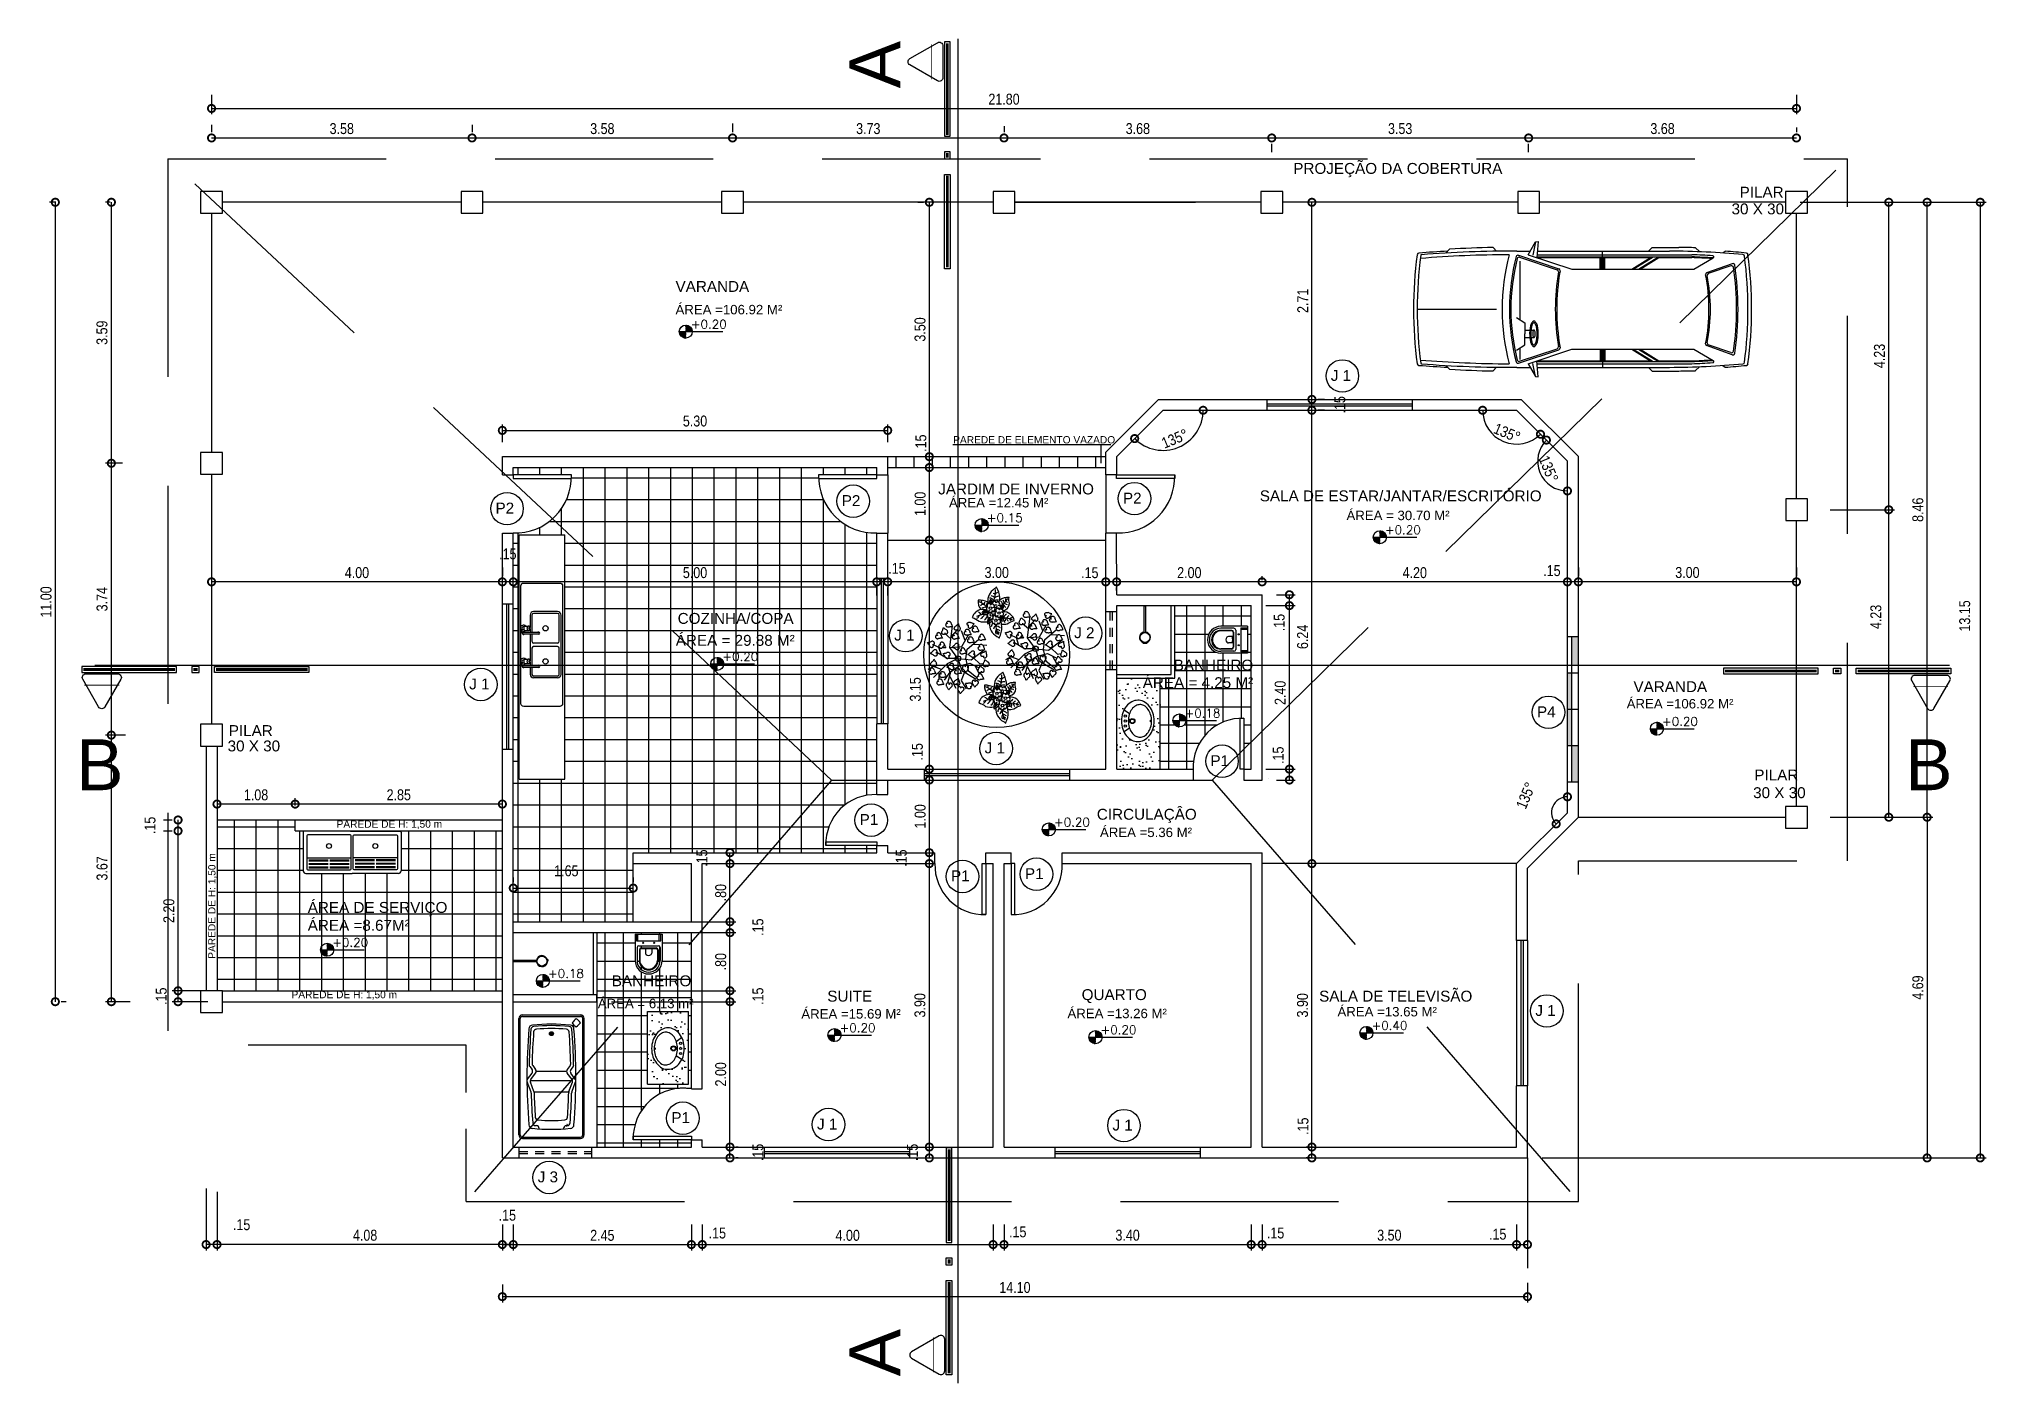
# Model space of a CAD drawing. Extents: x -109 to 1815, y -14679 to 345.
# Drawn here: x 82.21 to 108.99, y -5.56 to 12.94 of the extents above; entities that cross this region are included whole.
import ezdxf
from ezdxf.enums import TextEntityAlignment as Align

# ---------------------------------------------------------------- set-up
doc = ezdxf.new("R2010")
doc.units = 0
doc.header["$MEASUREMENT"] = 0
doc.linetypes.add('HIDDEN', pattern=[0.375, 0.25, -0.125])
doc.layers.get('0').update_dxf_attribs({"linetype": 'CONTINUOUS'})
doc.layers.get('DEFPOINTS').update_dxf_attribs({"linetype": 'CONTINUOUS'})
for name, color, linetype in [('corte-esq-ext', 1, 'CONTINUOUS'), ('COTA', 1, 'CONTINUOUS'), ('COZ', 1, 'CONTINUOUS'), ('CP-CAR', 7, 'CONTINUOUS'), ('EQUIP', 7, 'CONTINUOUS'), ('EQUIP_I', 13, 'CONTINUOUS'), ('ESPECARQ', 1, 'CONTINUOUS'), ('ESQUADRIA', 2, 'CONTINUOUS'), ('JANELA', 3, 'CONTINUOUS'), ('L_DECA', 7, 'CONTINUOUS'), ('LINVISTA', 13, 'CONTINUOUS'), ('MOBIL_I', 13, 'CONTINUOUS'), ('PAREDE', 6, 'CONTINUOUS'), ('PEÇWC', 1, 'CONTINUOUS'), ('PILAR', 5, 'CONTINUOUS'), ('PORTA', 3, 'CONTINUOUS'), ('PROJCASA', 3, 'HIDDEN'), ('VARANDA', 1, 'CONTINUOUS')]:
    doc.layers.add(name, color=color, linetype=linetype)
doc.styles.add('CORTE', font='BOLD.SHX', dxfattribs={"height": 0.15})
doc.styles.add('PRANCHA', font='AVANT.SHX', dxfattribs={"height": 0.1})
doc.styles.add('REGUA120', font='arial.ttf')
doc.styles.add('SIMPLEX', font='techl___.ttf')
doc.styles.add('TFINOS', font='romans.shx', dxfattribs={"height": 0.1})
doc.dimstyles.new('50model', dxfattribs={"dimtxt": 0.15, "dimasz": 0.2, "dimexe": 0.08, "dimexo": 0.2, "dimgap": 0.05, "dimtad": 1, "dimzin": 4, "dimdsep": 46, "dimtxsty": 'SIMPLEX', "dimblk1": 'DOTSMALL', "dimblk2": 'DOTSMALL', "dimsah": 1, "dimcen": 0.2, "dimadec": 0, "dimazin": 0, "dimtfac": 1, "dimtmove": 2, "dimatfit": 3, "dimldrblk": 'DOTSMALL', "dimfxl": 1, "dimtvp": 1, "dimtolj": 1, "dimtzin": 0, "dimarcsym": 0})
pattern_1 = [(0, (0, 0), (0, 0.25), []), (90, (0, 0), (-0.25, 2e-17), [])]
pattern_2 = [(0, (0, 0), (0, 0.3), []), (90, (0, 0), (-0.3, 2e-17), [])]
pattern_3 = [(37.5, (0, 0), (-0.00629934, 0.19268238), [0, -0.152, 0, -0.17, 0, -0.1625]), (7.5, (0, 0), (0.1769777, 0.2822146), [0, -0.082, 0, -0.137, 0, -0.0525]), (327.5, (-0.123, 0), (0.3114142, 0.0005659), [0, -0.05, 0, -0.18, 0, -0.235]), (317.5, (-0.123, 0), (0.30061266, 0.08776756), [0, -0.025, 0, -0.118, 0, -0.135])]

msp = doc.modelspace()

# ---------------------------------------------------------------- texts
at = {"layer": 'ESPECARQ', "style": 'REGUA120'}
for s, p in [('ÁREA =106.92 M²', (90.967, 9.15)), ('ÁREA =12.45 M²', (94.728, 6.493)), ('ÁREA = 30.70 M²', (100.196, 6.318)), ('ÁREA =106.92 M²', (104.05, 3.727)), ('ÁREA =5.36 M²', (96.805, 1.957)), ('ÁREA =15.69 M²', (92.697, -0.541)), ('ÁREA =13.26 M²', (96.358, -0.535)), ('ÁREA =13.65 M²', (100.072, -0.511))]:
    msp.add_text(s, height=0.13, dxfattribs=at).set_placement(p)
at = {"layer": 'PORTA', "color": 3, "style": 'REGUA120'}
for p in [(94.059, 12.26), (94.059, -5.463)]:
    msp.add_text('A', height=0.7, rotation=90, dxfattribs=at).set_placement(p)
for s, height, p in [('PROJEÇÃO DA COBERTURA', 0.15, (99.464, 11.083)), ('PILAR', 0.15, (105.603, 10.756)), ('30 X 30', 0.15, (105.492, 10.526)), ('VARANDA', 0.15, (90.967, 9.459)), ('J 1', 0.15, (99.98, 8.234)), ('JARDIM DE INVERNO', 0.15, (94.58, 6.672)), ('P2', 0.15, (97.121, 6.546)), ('SALA DE ESTAR/JANTAR/ESCRITÓRIO', 0.15, (99.003, 6.577)), ('P2', 0.15, (88.491, 6.409)), ('P2', 0.15, (93.253, 6.512)), ('COZINHA/COPA', 0.15, (90.996, 4.891)), ('J 2', 0.15, (96.45, 4.694)), ('ÁREA = 29.88 M²', 0.15, (90.97, 4.589)), ('J 1', 0.15, (93.975, 4.661)), ('BANHEIRO', 0.15, (97.819, 4.248)), ('J 1', 0.15, (88.129, 3.989)), ('ÁREA = 4.25 M²', 0.15, (97.393, 4.007)), ('VARANDA', 0.15, (104.143, 3.952)), ('P4', 0.15, (102.816, 3.606)), ('PILAR', 0.15, (84.822, 3.347)), ('B', 0.7, (82.722, 2.602)), ('30 X 30', 0.15, (84.806, 3.136)), ('J 1', 0.15, (95.218, 3.109)), ('B', 0.7, (107.88, 2.602)), ('P1', 0.15, (98.325, 2.933)), ('PILAR', 0.15, (105.805, 2.736)), ('30 X 30', 0.15, (105.789, 2.493)), ('P1', 0.15, (93.499, 2.124)), ('CIRCULAÇÂO', 0.15, (96.762, 2.196)), ('P1', 0.15, (94.756, 1.348)), ('P1', 0.15, (95.773, 1.378)), ('ÁREA DE SERVIÇO', 0.15, (85.908, 0.914)), ('ÁREA =8.67M²', 0.15, (85.908, 0.668)), ('BANHEIRO', 0.15, (90.09, -0.096)), ('SUITE', 0.15, (93.054, -0.307)), ('QUARTO', 0.15, (96.553, -0.286)), ('SALA DE TELEVISÃO', 0.15, (99.819, -0.307)), ('J 1', 0.15, (102.794, -0.504)), ('P1', 0.15, (90.91, -1.978)), ('J 1', 0.15, (92.913, -2.067)), ('J 1', 0.15, (96.977, -2.081)), ('J 3', 0.15, (89.071, -2.794))]:
    msp.add_text(s, height=height, dxfattribs=at).set_placement(p)
at = {"layer": 'PORTA', "color": 1, "style": 'TFINOS'}
for s, p in [('+0.20', (91.424, 8.953)), ('+0.15', (95.495, 6.291)), ('+0.20', (100.971, 6.124)), ('+0.20', (91.858, 4.38)), ('+0.18', (98.215, 3.603)), ('+0.20', (104.782, 3.489)), ('+0.20', (96.419, 2.103)), ('+0.20', (86.492, 0.448)), ('+0.18', (89.459, 0.02)), ('+0.20', (93.47, -0.727)), ('+0.20', (97.059, -0.754)), ('+0.40', (100.787, -0.697))]:
    msp.add_text(s, height=0.12, dxfattribs=at).set_placement(p, align=Align.CENTER)
at = {"layer": 'PORTA', "color": 1, "style": 'REGUA120'}
for s, p in [('PAREDE DE ELEMENTO VAZADO', (94.786, 7.374)), ('PAREDE DE H: 1,50 m', (86.305, 2.086)), ('PAREDE DE H: 1,50 m', (85.685, -0.261))]:
    msp.add_text(s, height=0.1, dxfattribs=at).set_placement(p)
msp.add_text('PAREDE DE H: 1,50 m', height=0.1, rotation=90, dxfattribs=at).set_placement((84.639, 0.283))
at = {"layer": 'PROJCASA', "ltscale": 2, "style": 'REGUA120'}
msp.add_text('ÁREA = 6.13 m²', height=0.13, dxfattribs=at).set_placement((89.898, -0.398))

# ---------------------------------------------------------------- blocks, each defined once
blk = doc.blocks.new('_DOTSMALL')
at = {"color": 0, "linetype": 'ByBlock', "ltscale": 0.05, "const_width": 0.5}
blk.add_lwpolyline([(-0.0625, 0, 1), (0.0625, 0, 1)], format="xyb", close=True, dxfattribs=at)
blk = doc.blocks.new('*D30')
at = {"layer": 'DEFPOINTS', "color": 0}
for p in [(88.585, -4), (102.685, -3.976), (102.685, -4.367)]:
    blk.add_point(p, dxfattribs=at)
at = {"layer": 'PORTA', "color": 0, "lineweight": -2}
for p, q in [((88.585, -4.2), (88.585, -4.447)), ((102.685, -4.176), (102.685, -4.447)), ((88.585, -4.367), (102.685, -4.367))]:
    blk.add_line(p, q, dxfattribs=at)
at = {"layer": 'PORTA', "color": 0, "lineweight": -2, "xscale": 0.2, "yscale": 0.2, "zscale": 0.2, "rotation": 180}
blk.add_blockref('_DOTSMALL', (88.585, -4.367), dxfattribs=at)
at = {"layer": 'PORTA', "color": 0, "lineweight": -2, "xscale": 0.2, "yscale": 0.2, "zscale": 0.2}
blk.add_blockref('_DOTSMALL', (102.685, -4.367), dxfattribs=at)
at = {"layer": 'PORTA', "color": 0, "insert": (95.635, -4.241), "char_height": 0.15, "attachment_point": 5, "style": 'SIMPLEX'}
blk.add_mtext('\\A1;14.10', dxfattribs=at)
blk = doc.blocks.new('*D26')
at = {"layer": 'DEFPOINTS', "color": 0}
for p in [(95.485, -3.174), (98.885, -3.174), (98.885, -3.65)]:
    blk.add_point(p, dxfattribs=at)
at = {"layer": 'PORTA', "color": 0, "lineweight": -2}
for p, q in [((95.485, -3.374), (95.485, -3.73)), ((98.885, -3.374), (98.885, -3.73)), ((95.485, -3.65), (98.885, -3.65))]:
    blk.add_line(p, q, dxfattribs=at)
at = {"layer": 'PORTA', "color": 0, "lineweight": -2, "xscale": 0.2, "yscale": 0.2, "zscale": 0.2, "rotation": 180}
blk.add_blockref('_DOTSMALL', (95.485, -3.65), dxfattribs=at)
at = {"layer": 'PORTA', "color": 0, "lineweight": -2, "xscale": 0.2, "yscale": 0.2, "zscale": 0.2}
blk.add_blockref('_DOTSMALL', (98.885, -3.65), dxfattribs=at)
at = {"layer": 'PORTA', "color": 0, "insert": (97.185, -3.522), "char_height": 0.15, "attachment_point": 5, "style": 'SIMPLEX'}
blk.add_mtext('\\A1;3.40', dxfattribs=at)
blk = doc.blocks.new('*D24')
at = {"layer": 'DEFPOINTS', "color": 0}
for p in [(91.335, -3.174), (95.335, -3.174), (95.335, -3.65)]:
    blk.add_point(p, dxfattribs=at)
at = {"layer": 'PORTA', "color": 0, "lineweight": -2}
for p, q in [((91.335, -3.374), (91.335, -3.73)), ((95.335, -3.374), (95.335, -3.73)), ((91.335, -3.65), (95.335, -3.65))]:
    blk.add_line(p, q, dxfattribs=at)
at = {"layer": 'PORTA', "color": 0, "lineweight": -2, "xscale": 0.2, "yscale": 0.2, "zscale": 0.2, "rotation": 180}
blk.add_blockref('_DOTSMALL', (91.335, -3.65), dxfattribs=at)
at = {"layer": 'PORTA', "color": 0, "lineweight": -2, "xscale": 0.2, "yscale": 0.2, "zscale": 0.2}
blk.add_blockref('_DOTSMALL', (95.335, -3.65), dxfattribs=at)
at = {"layer": 'PORTA', "color": 0, "insert": (93.335, -3.524), "char_height": 0.15, "attachment_point": 5, "style": 'SIMPLEX'}
blk.add_mtext('\\A1;4.00', dxfattribs=at)
blk = doc.blocks.new('*D23')
at = {"layer": 'DEFPOINTS', "color": 0}
for p in [(91.185, -3.174), (91.335, -3.174), (91.335, -3.65)]:
    blk.add_point(p, dxfattribs=at)
at = {"layer": 'PORTA', "color": 0, "lineweight": -2}
for p, q in [((91.185, -3.374), (91.185, -3.73)), ((91.335, -3.374), (91.335, -3.73)), ((91.185, -3.65), (91.335, -3.65))]:
    blk.add_line(p, q, dxfattribs=at)
at = {"layer": 'PORTA', "color": 0, "lineweight": -2, "xscale": 0.2, "yscale": 0.2, "zscale": 0.2, "rotation": 180}
blk.add_blockref('_DOTSMALL', (91.185, -3.65), dxfattribs=at)
at = {"layer": 'PORTA', "color": 0, "lineweight": -2, "xscale": 0.2, "yscale": 0.2, "zscale": 0.2}
blk.add_blockref('_DOTSMALL', (91.335, -3.65), dxfattribs=at)
at = {"layer": 'PORTA', "color": 0, "insert": (91.542, -3.492), "char_height": 0.15, "attachment_point": 5, "style": 'SIMPLEX'}
blk.add_mtext('\\A1;.15', dxfattribs=at)
blk = doc.blocks.new('*D22')
at = {"layer": 'DEFPOINTS', "color": 0}
for p in [(88.735, -3.174), (91.185, -3.174), (91.185, -3.65)]:
    blk.add_point(p, dxfattribs=at)
at = {"layer": 'PORTA', "color": 0, "lineweight": -2}
for p, q in [((88.735, -3.374), (88.735, -3.73)), ((91.185, -3.374), (91.185, -3.73)), ((88.735, -3.65), (91.185, -3.65))]:
    blk.add_line(p, q, dxfattribs=at)
at = {"layer": 'PORTA', "color": 0, "lineweight": -2, "xscale": 0.2, "yscale": 0.2, "zscale": 0.2, "rotation": 180}
blk.add_blockref('_DOTSMALL', (88.735, -3.65), dxfattribs=at)
at = {"layer": 'PORTA', "color": 0, "lineweight": -2, "xscale": 0.2, "yscale": 0.2, "zscale": 0.2}
blk.add_blockref('_DOTSMALL', (91.185, -3.65), dxfattribs=at)
at = {"layer": 'PORTA', "color": 0, "insert": (89.96, -3.524), "char_height": 0.15, "attachment_point": 5, "style": 'SIMPLEX'}
blk.add_mtext('\\A1;2.45', dxfattribs=at)
blk = doc.blocks.new('*D21')
at = {"layer": 'DEFPOINTS', "color": 0}
for p in [(88.585, -3.174), (88.735, -3.174), (88.735, -3.65)]:
    blk.add_point(p, dxfattribs=at)
at = {"layer": 'PORTA', "color": 0, "lineweight": -2}
for p, q in [((88.585, -3.374), (88.585, -3.73)), ((88.735, -3.374), (88.735, -3.73)), ((88.585, -3.65), (88.735, -3.65))]:
    blk.add_line(p, q, dxfattribs=at)
at = {"layer": 'PORTA', "color": 0, "lineweight": -2, "xscale": 0.2, "yscale": 0.2, "zscale": 0.2, "rotation": 180}
blk.add_blockref('_DOTSMALL', (88.585, -3.65), dxfattribs=at)
at = {"layer": 'PORTA', "color": 0, "lineweight": -2, "xscale": 0.2, "yscale": 0.2, "zscale": 0.2}
blk.add_blockref('_DOTSMALL', (88.735, -3.65), dxfattribs=at)
at = {"layer": 'PORTA', "color": 0, "insert": (88.653, -3.247), "char_height": 0.15, "attachment_point": 5, "style": 'SIMPLEX'}
blk.add_mtext('\\A1;.15', dxfattribs=at)
blk = doc.blocks.new('*D25')
at = {"layer": 'DEFPOINTS', "color": 0}
for p in [(95.335, -3.174), (95.485, -3.174), (95.485, -3.65)]:
    blk.add_point(p, dxfattribs=at)
at = {"layer": 'PORTA', "color": 0, "lineweight": -2}
for p, q in [((95.335, -3.374), (95.335, -3.73)), ((95.485, -3.374), (95.485, -3.73)), ((95.335, -3.65), (95.485, -3.65))]:
    blk.add_line(p, q, dxfattribs=at)
at = {"layer": 'PORTA', "color": 0, "lineweight": -2, "xscale": 0.2, "yscale": 0.2, "zscale": 0.2, "rotation": 180}
blk.add_blockref('_DOTSMALL', (95.335, -3.65), dxfattribs=at)
at = {"layer": 'PORTA', "color": 0, "lineweight": -2, "xscale": 0.2, "yscale": 0.2, "zscale": 0.2}
blk.add_blockref('_DOTSMALL', (95.485, -3.65), dxfattribs=at)
at = {"layer": 'PORTA', "color": 0, "insert": (95.674, -3.476), "char_height": 0.15, "attachment_point": 5, "style": 'SIMPLEX'}
blk.add_mtext('\\A1;.15', dxfattribs=at)
blk = doc.blocks.new('*D29')
at = {"layer": 'DEFPOINTS', "color": 0}
for p in [(102.535, -3.174), (102.685, -3.174), (102.685, -3.65)]:
    blk.add_point(p, dxfattribs=at)
at = {"layer": 'PORTA', "color": 0, "lineweight": -2}
for p, q in [((102.535, -3.374), (102.535, -3.73)), ((102.685, -3.374), (102.685, -3.73)), ((102.535, -3.65), (102.685, -3.65))]:
    blk.add_line(p, q, dxfattribs=at)
at = {"layer": 'PORTA', "color": 0, "lineweight": -2, "xscale": 0.2, "yscale": 0.2, "zscale": 0.2, "rotation": 180}
blk.add_blockref('_DOTSMALL', (102.535, -3.65), dxfattribs=at)
at = {"layer": 'PORTA', "color": 0, "lineweight": -2, "xscale": 0.2, "yscale": 0.2, "zscale": 0.2}
blk.add_blockref('_DOTSMALL', (102.685, -3.65), dxfattribs=at)
at = {"layer": 'PORTA', "color": 0, "insert": (102.276, -3.508), "char_height": 0.15, "attachment_point": 5, "style": 'SIMPLEX'}
blk.add_mtext('\\A1;.15', dxfattribs=at)
blk = doc.blocks.new('*D28')
at = {"layer": 'DEFPOINTS', "color": 0}
for p in [(99.035, -3.174), (102.535, -3.174), (102.535, -3.65)]:
    blk.add_point(p, dxfattribs=at)
at = {"layer": 'PORTA', "color": 0, "lineweight": -2}
for p, q in [((99.035, -3.374), (99.035, -3.73)), ((102.535, -3.374), (102.535, -3.73)), ((99.035, -3.65), (102.535, -3.65))]:
    blk.add_line(p, q, dxfattribs=at)
at = {"layer": 'PORTA', "color": 0, "lineweight": -2, "xscale": 0.2, "yscale": 0.2, "zscale": 0.2, "rotation": 180}
blk.add_blockref('_DOTSMALL', (99.035, -3.65), dxfattribs=at)
at = {"layer": 'PORTA', "color": 0, "lineweight": -2, "xscale": 0.2, "yscale": 0.2, "zscale": 0.2}
blk.add_blockref('_DOTSMALL', (102.535, -3.65), dxfattribs=at)
at = {"layer": 'PORTA', "color": 0, "insert": (100.785, -3.522), "char_height": 0.15, "attachment_point": 5, "style": 'SIMPLEX'}
blk.add_mtext('\\A1;3.50', dxfattribs=at)
blk = doc.blocks.new('*D27')
at = {"layer": 'DEFPOINTS', "color": 0}
for p in [(98.885, -3.174), (99.035, -3.174), (99.035, -3.65)]:
    blk.add_point(p, dxfattribs=at)
at = {"layer": 'PORTA', "color": 0, "lineweight": -2}
for p, q in [((98.885, -3.374), (98.885, -3.73)), ((99.035, -3.374), (99.035, -3.73)), ((98.885, -3.65), (99.035, -3.65))]:
    blk.add_line(p, q, dxfattribs=at)
at = {"layer": 'PORTA', "color": 0, "lineweight": -2, "xscale": 0.2, "yscale": 0.2, "zscale": 0.2, "rotation": 180}
blk.add_blockref('_DOTSMALL', (98.885, -3.65), dxfattribs=at)
at = {"layer": 'PORTA', "color": 0, "lineweight": -2, "xscale": 0.2, "yscale": 0.2, "zscale": 0.2}
blk.add_blockref('_DOTSMALL', (99.035, -3.65), dxfattribs=at)
at = {"layer": 'PORTA', "color": 0, "insert": (99.22, -3.492), "char_height": 0.15, "attachment_point": 5, "style": 'SIMPLEX'}
blk.add_mtext('\\A1;.15', dxfattribs=at)
blk = doc.blocks.new('CORTE-D')
blk.add_lwpolyline([(2.587, 0.135), (2.806, 0.515, -0.57735), (2.893, 0.515), (3.112, 0.135, -0.57735), (3.069, 0.06), (2.63, 0.06, -0.57735)], format="xyb", close=True)
for points in [[(0, -0.04), (0, 0.04), (1.3, 0.04), (1.3, -0.04)], [(1.612, -0.04), (1.612, 0.04), (1.512, 0.04), (1.512, -0.04)], [(3.124, -0.04), (3.124, 0.04), (1.824, 0.04), (1.824, -0.04)]]:
    blk.add_lwpolyline(points, close=True)
at = {"const_width": 0.02}
for points in [[(0.03, -0.01), (0.03, 0.01), (1.27, 0.01), (1.27, -0.01)], [(1.582, -0.01), (1.582, 0.01), (1.542, 0.01), (1.542, -0.01)], [(3.094, -0.01), (3.094, 0.01), (1.854, 0.01), (1.854, -0.01)]]:
    blk.add_lwpolyline(points, close=True, dxfattribs=at)
at = {"const_width": 0.01}
blk.add_lwpolyline([(3.088, 0.216), (2.608, 0.216)], dxfattribs=at)
for tag, height, style, p in [('01', 0.15, 'CORTE', (2.849, 0.24)), ('00/00', 0.1, 'PRANCHA', (2.852, 0.091))]:
    blk.add_attdef(tag, text='', height=height, dxfattribs=dict(style=style)).set_placement(p, align=Align.CENTER)
blk = doc.blocks.new('A$C695866A2')
at = {"layer": 'EQUIP', "color": 0, "linetype": 'ByBlock'}
for p, q in [((0, 57), (0, 3.6)), ((69.6, 58.2), (1.2, 58.2)), ((64.8, 58.2), (133.2, 58.2)), ((134.4, 57), (134.4, 3.6)), ((3.6, 0), (67.2, 0)), ((130.8, 0), (67.2, 0))]:
    blk.add_line(p, q, dxfattribs=at)
for centre, radius, start, end in [((1.2, 57), 1.2, 90, 180), ((133.2, 57), 1.2, 0, 90), ((3.6, 3.6), 3.6, 180, 270), ((130.8, 3.6), 3.6, 270, 0)]:
    blk.add_arc(centre, radius, start, end, dxfattribs=at)
at = {"layer": 'EQUIP_I'}
for points in [[(66, 25), (66, 51, 0.414214), (63.6, 53.4), (7.2, 53.4, 0.414214), (4.8, 51), (4.8, 25)], [(68.4, 25), (68.4, 51, -0.414214), (70.8, 53.4), (127.2, 53.4, -0.414214), (129.6, 51), (129.6, 25)], [(4.8, 24.8), (4.8, 22.6, 0.414214), (6, 21.4), (7.5, 21.4), (63.1, 21.4), (64.8, 21.4, 0.414214), (66, 22.6), (66, 24.8)], [(4.8, 21.6), (4.8, 7.2, 0.414214), (7.2, 4.8)], [(7.2, 4.8), (63.6, 4.8, 0.414214), (66, 7.2), (66, 21.6, 0.414214)], [(7.5, 18.6), (34.3, 18.6, 0.414214)], [(7.5, 17.4), (34.3, 17.4, 0.414214)], [(7.5, 13.8), (34.3, 13.8, 0.414214)], [(7.5, 12.6), (34.3, 12.6, 0.414214)], [(7.5, 9), (34.3, 9, 0.414214)], [(7.5, 7.8), (34.3, 7.8, 0.414214)], [(36.3, 18.6), (63.1, 18.6, 0.414214)], [(36.3, 17.4), (63.1, 17.4, 0.414214)], [(36.3, 13.8), (63.1, 13.8, 0.414214)], [(36.3, 12.6), (63.1, 12.6, 0.414214)], [(36.3, 9), (63.1, 9, 0.414214)], [(36.3, 7.8), (63.1, 7.8, 0.414214)], [(129.6, 24.8), (129.6, 22.6, -0.414214), (128.4, 21.4), (126.9, 21.4), (71.3, 21.4), (69.6, 21.4, -0.414214), (68.4, 22.6), (68.4, 24.8)], [(127.2, 4.8), (70.8, 4.8, -0.414214), (68.4, 7.2), (68.4, 21.6, -0.414214)], [(98.1, 18.6), (71.3, 18.6, -0.414214)], [(98.1, 17.4), (71.3, 17.4, -0.414214)], [(98.1, 13.8), (71.3, 13.8, -0.414214)], [(98.1, 12.6), (71.3, 12.6, -0.414214)], [(98.1, 9), (71.3, 9, -0.414214)], [(98.1, 7.8), (71.3, 7.8, -0.414214)], [(126.9, 18.6), (100.1, 18.6, -0.414214)], [(126.9, 17.4), (100.1, 17.4, -0.414214)], [(126.9, 13.8), (100.1, 13.8, -0.414214)], [(126.9, 12.6), (100.1, 12.6, -0.414214)], [(126.9, 9), (100.1, 9, -0.414214)], [(126.9, 7.8), (100.1, 7.8, -0.414214)], [(129.6, 21.6), (129.6, 7.2, -0.414214), (127.2, 4.8)]]:
    blk.add_lwpolyline(points, format="xyb", dxfattribs=at)
for centre in [(35.4, 37.8), (99, 37.8)]:
    blk.add_circle(centre, 3.36, dxfattribs=at)
blk = doc.blocks.new('PIA-D-PL')
at = {"layer": 'COZ'}
for p, q in [((0.125, 0.335), (0.125, 0.195)), ((0.145, 0.335), (0.145, 0.142)), ((0.435, 0.375), (0.165, 0.375)), ((0.435, 0.355), (0.165, 0.355)), ((0.455, 0.04), (0.455, 0.335)), ((0.475, -0.335), (0.475, 0.335)), ((0.036, 0.132), (0.036, 0.176)), ((0.051, 0.205), (0.058, 0.205)), ((0.051, 0.17), (0.058, 0.17)), ((0.051, 0.142), (0.221, 0.142)), ((0.051, 0.122), (0.221, 0.122)), ((0.066, 0.142), (0.066, 0.163)), ((0.071, 0.212), (0.108, 0.212)), ((0.071, 0.162), (0.108, 0.162)), ((0.125, 0.18), (0.125, 0.142)), ((0.125, 0.122), (0.125, -0.18)), ((0.145, 0.122), (0.145, 0.04)), ((0.435, 0.02), (0.165, 0.02)), ((0.036, -0.243), (0.036, -0.199)), ((0.051, -0.17), (0.058, -0.17)), ((0.051, -0.205), (0.058, -0.205)), ((0.066, -0.233), (0.066, -0.212)), ((0.071, -0.163), (0.108, -0.163)), ((0.071, -0.213), (0.108, -0.213)), ((0.125, -0.195), (0.125, -0.233)), ((0.145, -0.04), (0.145, -0.233)), ((0.435, -0.02), (0.165, -0.02)), ((0.455, -0.335), (0.455, -0.04)), ((0.051, -0.233), (0.221, -0.233)), ((0.051, -0.253), (0.221, -0.253)), ((0.125, -0.253), (0.125, -0.335)), ((0.145, -0.253), (0.145, -0.335)), ((0.435, -0.355), (0.165, -0.355)), ((0.435, -0.375), (0.165, -0.375))]:
    blk.add_line(p, q, dxfattribs=at)
for points in [[(0.071, 0.212, 0.133256), (0.064, 0.211, 0.106756), (0.058, 0.205, 0.082828), (0.054, 0.197, 0.071352), (0.053, 0.187, 0.071352), (0.054, 0.178, 0.082828), (0.058, 0.17, 0.106756), (0.064, 0.164, 0.133256), (0.071, 0.162, 0.133256)], [(0.071, -0.163, 0.133256), (0.064, -0.164, 0.106756), (0.058, -0.17, 0.082828), (0.054, -0.178, 0.071352), (0.053, -0.188, 0.071352), (0.054, -0.197, 0.082828), (0.058, -0.205, 0.106756), (0.064, -0.211, 0.133256), (0.071, -0.213, 0.133256)]]:
    blk.add_lwpolyline(points, format="xyb", dxfattribs=at)
for points in [[(0.108, 0.162, 0.133256), (0.115, 0.164, 0.106756), (0.121, 0.17, 0.082828), (0.124, 0.178, 0.071352), (0.126, 0.187, 0.071352), (0.124, 0.197, 0.082828), (0.121, 0.205, 0.106756), (0.115, 0.211, 0.133256), (0.108, 0.212, 0.133256), (0.102, 0.211, 0.106756), (0.096, 0.205, 0.082828), (0.092, 0.197, 0.071352), (0.09, 0.187, 0.071352), (0.092, 0.178, 0.082828), (0.096, 0.17, 0.106756), (0.102, 0.164, 0.133256)], [(0.116, 0.195, 0.133256), (0.114, 0.194, 0.106756), (0.112, 0.193, 0.082828), (0.111, 0.19, 0.071352), (0.11, 0.187, 0.071352), (0.111, 0.185, 0.082828), (0.112, 0.182, 0.106756), (0.114, 0.181, 0.133256), (0.116, 0.18, 0.133256), (0.118, 0.181, 0.106756), (0.119, 0.182, 0.082828), (0.12, 0.185, 0.071352), (0.121, 0.187, 0.071352), (0.12, 0.19, 0.082828), (0.119, 0.193, 0.106756), (0.118, 0.194, 0.133256)], [(0.108, -0.213, 0.133256), (0.115, -0.211, 0.106756), (0.121, -0.205, 0.082828), (0.124, -0.197, 0.071352), (0.126, -0.188, 0.071352), (0.124, -0.178, 0.082828), (0.121, -0.17, 0.106756), (0.115, -0.164, 0.133256), (0.108, -0.163, 0.133256), (0.102, -0.164, 0.106756), (0.096, -0.17, 0.082828), (0.092, -0.178, 0.071352), (0.09, -0.188, 0.071352), (0.092, -0.197, 0.082828), (0.096, -0.205, 0.106756), (0.102, -0.211, 0.133256)], [(0.116, -0.18, 0.133256), (0.114, -0.181, 0.106756), (0.112, -0.182, 0.082828), (0.111, -0.185, 0.071352), (0.11, -0.188, 0.071352), (0.111, -0.19, 0.082828), (0.112, -0.193, 0.106756), (0.114, -0.194, 0.133256), (0.116, -0.195, 0.133256), (0.118, -0.194, 0.106756), (0.119, -0.193, 0.082828), (0.12, -0.19, 0.071352), (0.121, -0.188, 0.071352), (0.12, -0.185, 0.082828), (0.119, -0.182, 0.106756), (0.118, -0.181, 0.133256)]]:
    blk.add_lwpolyline(points, format="xyb", close=True, dxfattribs=at)
for centre in [(0.3, 0.187), (0.3, -0.188)]:
    blk.add_circle(centre, 0.03, dxfattribs=at)
for centre, radius, start, end in [((0.051, 0.187), 0.035, 45.5847, 244.6231), ((0.165, 0.335), 0.04, 90, 180), ((0.165, 0.335), 0.02, 90, 180), ((0.435, 0.335), 0.04, 0, 90), ((0.435, 0.335), 0.02, 0, 90), ((0.051, 0.187), 0.0175, 90, 204.62), ((0.026, 0.176), 0.01, 0, 24.62), ((0.051, 0.187), 0.0175, 211.0027, 270), ((0.051, 0.132), 0.015, 41.8103, 318.1897), ((0.051, 0.132), 0.01, 90.0002, 270.0002), ((0.051, 0.187), 0.035, 295.3769, 314.4153), ((0.165, 0.04), 0.02, 180, 270), ((0.221, 0.132), 0.0125, 233.1301, 126.8699), ((0.221, 0.132), 0.01, 270.0001, 90.0001), ((0.435, 0.04), 0.02, 270, 360), ((0.051, -0.188), 0.035, 45.5847, 244.6231), ((0.051, -0.188), 0.0175, 90, 204.62), ((0.026, -0.199), 0.01, 0, 24.62), ((0.051, -0.188), 0.0175, 211.0027, 270), ((0.051, -0.188), 0.035, 295.3769, 314.4153), ((0.165, -0.04), 0.02, 90, 180), ((0.435, -0.04), 0.02, 0, 90), ((0.051, -0.243), 0.015, 41.8103, 318.1897), ((0.051, -0.243), 0.01, 90.0002, 270.0002), ((0.165, -0.335), 0.04, 180, 270), ((0.165, -0.335), 0.02, 180, 270), ((0.221, -0.243), 0.0125, 233.1301, 126.8699), ((0.221, -0.243), 0.01, 270.0001, 90.0001), ((0.435, -0.335), 0.04, 270, 0), ((0.435, -0.335), 0.02, 270, 360)]:
    blk.add_arc(centre, radius, start, end, dxfattribs=at)
blk = doc.blocks.new('*D48')
at = {"layer": 'DEFPOINTS', "color": 0}
for p in [(106.648, 6.461), (107.655, 6.461), (106.648, 2.23)]:
    blk.add_point(p, dxfattribs=at)
at = {"layer": 'PORTA', "color": 0, "lineweight": -2}
for p, q in [((106.848, 6.461), (107.735, 6.461)), ((107.655, 2.23), (107.655, 6.461)), ((106.848, 2.23), (107.735, 2.23))]:
    blk.add_line(p, q, dxfattribs=at)
at = {"layer": 'PORTA', "color": 0, "lineweight": -2, "xscale": 0.2, "yscale": 0.2, "zscale": 0.2}
for p, rotation in [((107.655, 6.461), 90), ((107.655, 2.23), 270)]:
    blk.add_blockref('_DOTSMALL', p, dxfattribs=dict(at, rotation=rotation))
at = {"layer": 'PORTA', "color": 0, "insert": (107.478, 4.986), "char_height": 0.15, "attachment_point": 5, "rotation": 90, "style": 'SIMPLEX'}
blk.add_mtext('\\A1;4.23', dxfattribs=at)
blk = doc.blocks.new('*D49')
at = {"layer": 'DEFPOINTS', "color": 0}
for p in [(106.626, 10.692), (107.655, 10.692), (106.648, 6.461)]:
    blk.add_point(p, dxfattribs=at)
at = {"layer": 'PORTA', "color": 0, "lineweight": -2}
for p, q in [((106.826, 10.692), (107.735, 10.692)), ((107.655, 6.461), (107.655, 10.692)), ((106.848, 6.461), (107.735, 6.461))]:
    blk.add_line(p, q, dxfattribs=at)
at = {"layer": 'PORTA', "color": 0, "lineweight": -2, "xscale": 0.2, "yscale": 0.2, "zscale": 0.2}
for p, rotation in [((107.655, 10.692), 90), ((107.655, 6.461), 270)]:
    blk.add_blockref('_DOTSMALL', p, dxfattribs=dict(at, rotation=rotation))
at = {"layer": 'PORTA', "color": 0, "insert": (107.527, 8.577), "char_height": 0.15, "attachment_point": 5, "rotation": 90, "style": 'SIMPLEX'}
blk.add_mtext('\\A1;4.23', dxfattribs=at)
blk = doc.blocks.new('*D50')
at = {"layer": 'DEFPOINTS', "color": 0}
for p in [(106.626, 10.692), (108.182, 10.692), (106.648, 2.23)]:
    blk.add_point(p, dxfattribs=at)
at = {"layer": 'PORTA', "color": 0, "lineweight": -2}
for p, q in [((106.826, 10.692), (108.262, 10.692)), ((108.182, 2.23), (108.182, 10.692)), ((106.848, 2.23), (108.262, 2.23))]:
    blk.add_line(p, q, dxfattribs=at)
at = {"layer": 'PORTA', "color": 0, "lineweight": -2, "xscale": 0.2, "yscale": 0.2, "zscale": 0.2}
for p, rotation in [((108.182, 10.692), 90), ((108.182, 2.23), 270)]:
    blk.add_blockref('_DOTSMALL', p, dxfattribs=dict(at, rotation=rotation))
at = {"layer": 'PORTA', "color": 0, "insert": (108.055, 6.461), "char_height": 0.15, "attachment_point": 5, "rotation": 90, "style": 'SIMPLEX'}
blk.add_mtext('\\A1;8.46', dxfattribs=at)
blk = doc.blocks.new('*D51')
at = {"layer": 'DEFPOINTS', "color": 0}
for p in [(106.648, 2.23), (106.854, -2.458), (108.182, -2.458)]:
    blk.add_point(p, dxfattribs=at)
at = {"layer": 'PORTA', "color": 0, "lineweight": -2}
for p, q in [((106.848, 2.23), (108.262, 2.23)), ((108.182, 2.23), (108.182, -2.458)), ((107.054, -2.458), (108.262, -2.458))]:
    blk.add_line(p, q, dxfattribs=at)
at = {"layer": 'PORTA', "color": 0, "lineweight": -2, "xscale": 0.2, "yscale": 0.2, "zscale": 0.2}
for p, rotation in [((108.182, 2.23), 90), ((108.182, -2.458), 270)]:
    blk.add_blockref('_DOTSMALL', p, dxfattribs=dict(at, rotation=rotation))
at = {"layer": 'PORTA', "color": 0, "insert": (108.055, -0.114), "char_height": 0.15, "attachment_point": 5, "rotation": 90, "style": 'SIMPLEX'}
blk.add_mtext('\\A1;4.69', dxfattribs=at)
blk = doc.blocks.new('*D52')
at = {"layer": 'DEFPOINTS', "color": 0}
for p in [(99.72, -2.308), (99.94, -2.308), (99.899, -2.458)]:
    blk.add_point(p, dxfattribs=at)
at = {"layer": 'PORTA', "color": 0, "lineweight": -2}
for p, q in [((99.74, -2.308), (99.64, -2.308)), ((99.72, -2.458), (99.72, -2.308)), ((99.699, -2.458), (99.64, -2.458))]:
    blk.add_line(p, q, dxfattribs=at)
at = {"layer": 'PORTA', "color": 0, "lineweight": -2, "xscale": 0.2, "yscale": 0.2, "zscale": 0.2}
for p, rotation in [((99.72, -2.308), 90), ((99.72, -2.458), 270)]:
    blk.add_blockref('_DOTSMALL', p, dxfattribs=dict(at, rotation=rotation))
at = {"layer": 'PORTA', "color": 0, "insert": (99.598, -2.022), "char_height": 0.15, "attachment_point": 5, "rotation": 90, "style": 'SIMPLEX'}
blk.add_mtext('\\A1;.15', dxfattribs=at)
blk = doc.blocks.new('*D53')
at = {"layer": 'DEFPOINTS', "color": 0}
for p in [(99.692, 1.592), (99.72, 1.592), (99.94, -2.308)]:
    blk.add_point(p, dxfattribs=at)
at = {"layer": 'PORTA', "color": 0, "lineweight": -2}
for p, q in [((99.72, -2.308), (99.72, 1.592)), ((99.892, 1.592), (99.8, 1.592)), ((99.74, -2.308), (99.64, -2.308))]:
    blk.add_line(p, q, dxfattribs=at)
at = {"layer": 'PORTA', "color": 0, "lineweight": -2, "xscale": 0.2, "yscale": 0.2, "zscale": 0.2}
for p, rotation in [((99.72, 1.592), 90), ((99.72, -2.308), 270)]:
    blk.add_blockref('_DOTSMALL', p, dxfattribs=dict(at, rotation=rotation))
at = {"layer": 'PORTA', "color": 0, "insert": (99.591, -0.358), "char_height": 0.15, "attachment_point": 5, "rotation": 90, "style": 'SIMPLEX'}
blk.add_mtext('\\A1;3.90', dxfattribs=at)
blk = doc.blocks.new('*D54')
at = {"layer": 'DEFPOINTS', "color": 0}
for p in [(99.692, 7.83), (99.72, 7.83), (99.692, 1.592)]:
    blk.add_point(p, dxfattribs=at)
at = {"layer": 'PORTA', "color": 0, "lineweight": -2}
for p, q in [((99.72, 1.592), (99.72, 7.83)), ((99.892, 7.83), (99.8, 7.83)), ((99.892, 1.592), (99.8, 1.592))]:
    blk.add_line(p, q, dxfattribs=at)
at = {"layer": 'PORTA', "color": 0, "lineweight": -2, "xscale": 0.2, "yscale": 0.2, "zscale": 0.2}
for p, rotation in [((99.72, 7.83), 90), ((99.72, 1.592), 270)]:
    blk.add_blockref('_DOTSMALL', p, dxfattribs=dict(at, rotation=rotation))
at = {"layer": 'PORTA', "color": 0, "insert": (99.593, 4.711), "char_height": 0.15, "attachment_point": 5, "rotation": 90, "style": 'SIMPLEX'}
blk.add_mtext('\\A1;6.24', dxfattribs=at)
blk = doc.blocks.new('*D55')
at = {"layer": 'DEFPOINTS', "color": 0}
for p in [(99.692, 7.98), (99.692, 7.83), (99.72, 7.98)]:
    blk.add_point(p, dxfattribs=at)
at = {"layer": 'PORTA', "color": 0, "lineweight": -2}
for p, q in [((99.72, 7.83), (99.72, 7.98)), ((99.892, 7.98), (99.8, 7.98)), ((99.892, 7.83), (99.8, 7.83))]:
    blk.add_line(p, q, dxfattribs=at)
at = {"layer": 'PORTA', "color": 0, "lineweight": -2, "xscale": 0.2, "yscale": 0.2, "zscale": 0.2}
for p, rotation in [((99.72, 7.98), 90), ((99.72, 7.83), 270)]:
    blk.add_blockref('_DOTSMALL', p, dxfattribs=dict(at, rotation=rotation))
at = {"layer": 'PORTA', "color": 0, "insert": (100.105, 7.905), "char_height": 0.15, "attachment_point": 5, "rotation": 90, "style": 'SIMPLEX'}
blk.add_mtext('\\A1;.15', dxfattribs=at)
blk = doc.blocks.new('*D56')
at = {"layer": 'DEFPOINTS', "color": 0}
for p in [(99.692, 10.692), (99.72, 10.692), (99.692, 7.98)]:
    blk.add_point(p, dxfattribs=at)
at = {"layer": 'PORTA', "color": 0, "lineweight": -2}
for p, q in [((99.72, 7.98), (99.72, 10.692)), ((99.892, 10.692), (99.8, 10.692)), ((99.892, 7.98), (99.8, 7.98))]:
    blk.add_line(p, q, dxfattribs=at)
at = {"layer": 'PORTA', "color": 0, "lineweight": -2, "xscale": 0.2, "yscale": 0.2, "zscale": 0.2}
for p, rotation in [((99.72, 10.692), 90), ((99.72, 7.98), 270)]:
    blk.add_blockref('_DOTSMALL', p, dxfattribs=dict(at, rotation=rotation))
at = {"layer": 'PORTA', "color": 0, "insert": (99.594, 9.336), "char_height": 0.15, "attachment_point": 5, "rotation": 90, "style": 'SIMPLEX'}
blk.add_mtext('\\A1;2.71', dxfattribs=at)
blk = doc.blocks.new('*D57')
at = {"layer": 'DEFPOINTS', "color": 0}
for p in [(103.385, 5.469), (103.385, 5.465), (106.385, 5.465)]:
    blk.add_point(p, dxfattribs=at)
at = {"layer": 'PORTA', "color": 0, "lineweight": -2}
for p, q in [((103.385, 5.665), (103.385, 5.549)), ((106.385, 5.665), (106.385, 5.549)), ((106.385, 5.469), (103.385, 5.469))]:
    blk.add_line(p, q, dxfattribs=at)
at = {"layer": 'PORTA', "color": 0, "lineweight": -2, "xscale": 0.2, "yscale": 0.2, "zscale": 0.2, "rotation": 180}
blk.add_blockref('_DOTSMALL', (103.385, 5.469), dxfattribs=at)
at = {"layer": 'PORTA', "color": 0, "lineweight": -2, "xscale": 0.2, "yscale": 0.2, "zscale": 0.2}
blk.add_blockref('_DOTSMALL', (106.385, 5.469), dxfattribs=at)
at = {"layer": 'PORTA', "color": 0, "insert": (104.885, 5.597), "char_height": 0.15, "attachment_point": 5, "style": 'SIMPLEX'}
blk.add_mtext('\\A1;3.00', dxfattribs=at)
blk = doc.blocks.new('*D58')
at = {"layer": 'DEFPOINTS', "color": 0}
for p in [(103.235, 5.469), (103.235, 5.469), (103.385, 5.465)]:
    blk.add_point(p, dxfattribs=at)
at = {"layer": 'PORTA', "color": 0, "lineweight": -2}
for p, q in [((103.385, 5.665), (103.385, 5.549)), ((103.385, 5.469), (103.235, 5.469)), ((103.235, 5.269), (103.235, 5.389))]:
    blk.add_line(p, q, dxfattribs=at)
at = {"layer": 'PORTA', "color": 0, "lineweight": -2, "xscale": 0.2, "yscale": 0.2, "zscale": 0.2, "rotation": 180}
blk.add_blockref('_DOTSMALL', (103.235, 5.469), dxfattribs=at)
at = {"layer": 'PORTA', "color": 0, "lineweight": -2, "xscale": 0.2, "yscale": 0.2, "zscale": 0.2}
blk.add_blockref('_DOTSMALL', (103.385, 5.469), dxfattribs=at)
at = {"layer": 'PORTA', "color": 0, "insert": (103.021, 5.623), "char_height": 0.15, "attachment_point": 5, "style": 'SIMPLEX'}
blk.add_mtext('\\A1;.15', dxfattribs=at)
blk = doc.blocks.new('*D59')
at = {"layer": 'DEFPOINTS', "color": 0}
for p in [(99.035, 5.469), (103.235, 5.469), (99.035, 5.292)]:
    blk.add_point(p, dxfattribs=at)
at = {"layer": 'PORTA', "color": 0, "lineweight": -2}
for p, q in [((99.035, 5.492), (99.035, 5.549)), ((103.235, 5.469), (99.035, 5.469)), ((103.235, 5.269), (103.235, 5.389))]:
    blk.add_line(p, q, dxfattribs=at)
at = {"layer": 'PORTA', "color": 0, "lineweight": -2, "xscale": 0.2, "yscale": 0.2, "zscale": 0.2, "rotation": 180}
blk.add_blockref('_DOTSMALL', (99.035, 5.469), dxfattribs=at)
at = {"layer": 'PORTA', "color": 0, "lineweight": -2, "xscale": 0.2, "yscale": 0.2, "zscale": 0.2}
blk.add_blockref('_DOTSMALL', (103.235, 5.469), dxfattribs=at)
at = {"layer": 'PORTA', "color": 0, "insert": (101.135, 5.595), "char_height": 0.15, "attachment_point": 5, "style": 'SIMPLEX'}
blk.add_mtext('\\A1;4.20', dxfattribs=at)
blk = doc.blocks.new('*D60')
at = {"layer": 'DEFPOINTS', "color": 0}
for p in [(97.034, 5.551), (97.034, 5.469), (99.035, 5.292)]:
    blk.add_point(p, dxfattribs=at)
at = {"layer": 'PORTA', "color": 0, "lineweight": -2}
for p, q in [((99.035, 5.469), (97.034, 5.469)), ((97.034, 5.351), (97.034, 5.389)), ((99.035, 5.492), (99.035, 5.549))]:
    blk.add_line(p, q, dxfattribs=at)
at = {"layer": 'PORTA', "color": 0, "lineweight": -2, "xscale": 0.2, "yscale": 0.2, "zscale": 0.2, "rotation": 180}
blk.add_blockref('_DOTSMALL', (97.034, 5.469), dxfattribs=at)
at = {"layer": 'PORTA', "color": 0, "lineweight": -2, "xscale": 0.2, "yscale": 0.2, "zscale": 0.2}
blk.add_blockref('_DOTSMALL', (99.035, 5.469), dxfattribs=at)
at = {"layer": 'PORTA', "color": 0, "insert": (98.034, 5.595), "char_height": 0.15, "attachment_point": 5, "style": 'SIMPLEX'}
blk.add_mtext('\\A1;2.00', dxfattribs=at)
blk = doc.blocks.new('*D61')
at = {"layer": 'DEFPOINTS', "color": 0}
for p in [(96.885, 5.551), (96.885, 5.469), (97.034, 5.551)]:
    blk.add_point(p, dxfattribs=at)
at = {"layer": 'PORTA', "color": 0, "lineweight": -2}
for p, q in [((97.034, 5.469), (96.885, 5.469)), ((96.885, 5.351), (96.885, 5.389)), ((97.034, 5.351), (97.034, 5.389))]:
    blk.add_line(p, q, dxfattribs=at)
at = {"layer": 'PORTA', "color": 0, "lineweight": -2, "xscale": 0.2, "yscale": 0.2, "zscale": 0.2, "rotation": 180}
blk.add_blockref('_DOTSMALL', (96.885, 5.469), dxfattribs=at)
at = {"layer": 'PORTA', "color": 0, "lineweight": -2, "xscale": 0.2, "yscale": 0.2, "zscale": 0.2}
blk.add_blockref('_DOTSMALL', (97.034, 5.469), dxfattribs=at)
at = {"layer": 'PORTA', "color": 0, "insert": (96.665, 5.594), "char_height": 0.15, "attachment_point": 5, "style": 'SIMPLEX'}
blk.add_mtext('\\A1;.15', dxfattribs=at)
blk = doc.blocks.new('*D62')
at = {"layer": 'DEFPOINTS', "color": 0}
for p in [(93.885, 5.479), (93.885, 5.469), (96.885, 5.551)]:
    blk.add_point(p, dxfattribs=at)
at = {"layer": 'PORTA', "color": 0, "lineweight": -2}
for p, q in [((96.885, 5.469), (93.885, 5.469)), ((93.885, 5.279), (93.885, 5.389)), ((96.885, 5.351), (96.885, 5.389))]:
    blk.add_line(p, q, dxfattribs=at)
at = {"layer": 'PORTA', "color": 0, "lineweight": -2, "xscale": 0.2, "yscale": 0.2, "zscale": 0.2, "rotation": 180}
blk.add_blockref('_DOTSMALL', (93.885, 5.469), dxfattribs=at)
at = {"layer": 'PORTA', "color": 0, "lineweight": -2, "xscale": 0.2, "yscale": 0.2, "zscale": 0.2}
blk.add_blockref('_DOTSMALL', (96.885, 5.469), dxfattribs=at)
at = {"layer": 'PORTA', "color": 0, "insert": (95.385, 5.597), "char_height": 0.15, "attachment_point": 5, "style": 'SIMPLEX'}
blk.add_mtext('\\A1;3.00', dxfattribs=at)
blk = doc.blocks.new('*D63')
at = {"layer": 'DEFPOINTS', "color": 0}
for p in [(93.735, 5.479), (93.735, 5.469), (93.885, 5.479)]:
    blk.add_point(p, dxfattribs=at)
at = {"layer": 'PORTA', "color": 0, "lineweight": -2}
for p, q in [((93.885, 5.469), (93.735, 5.469)), ((93.735, 5.279), (93.735, 5.389)), ((93.885, 5.279), (93.885, 5.389))]:
    blk.add_line(p, q, dxfattribs=at)
at = {"layer": 'PORTA', "color": 0, "lineweight": -2, "xscale": 0.2, "yscale": 0.2, "zscale": 0.2, "rotation": 180}
blk.add_blockref('_DOTSMALL', (93.735, 5.469), dxfattribs=at)
at = {"layer": 'PORTA', "color": 0, "lineweight": -2, "xscale": 0.2, "yscale": 0.2, "zscale": 0.2}
blk.add_blockref('_DOTSMALL', (93.885, 5.469), dxfattribs=at)
at = {"layer": 'PORTA', "color": 0, "insert": (94.012, 5.654), "char_height": 0.15, "attachment_point": 5, "style": 'SIMPLEX'}
blk.add_mtext('\\A1;.15', dxfattribs=at)
blk = doc.blocks.new('*D64')
at = {"layer": 'DEFPOINTS', "color": 0}
for p in [(88.735, 5.51), (88.735, 5.469), (93.735, 5.479)]:
    blk.add_point(p, dxfattribs=at)
at = {"layer": 'PORTA', "color": 0, "lineweight": -2}
for p, q in [((93.735, 5.469), (88.735, 5.469)), ((88.735, 5.31), (88.735, 5.389)), ((93.735, 5.279), (93.735, 5.389))]:
    blk.add_line(p, q, dxfattribs=at)
at = {"layer": 'PORTA', "color": 0, "lineweight": -2, "xscale": 0.2, "yscale": 0.2, "zscale": 0.2, "rotation": 180}
blk.add_blockref('_DOTSMALL', (88.735, 5.469), dxfattribs=at)
at = {"layer": 'PORTA', "color": 0, "lineweight": -2, "xscale": 0.2, "yscale": 0.2, "zscale": 0.2}
blk.add_blockref('_DOTSMALL', (93.735, 5.469), dxfattribs=at)
at = {"layer": 'PORTA', "color": 0, "insert": (91.235, 5.595), "char_height": 0.15, "attachment_point": 5, "style": 'SIMPLEX'}
blk.add_mtext('\\A1;5.00', dxfattribs=at)
blk = doc.blocks.new('*D65')
at = {"layer": 'DEFPOINTS', "color": 0}
for p in [(88.585, 5.469), (88.585, 5.468), (88.735, 5.51)]:
    blk.add_point(p, dxfattribs=at)
at = {"layer": 'PORTA', "color": 0, "lineweight": -2}
for p, q in [((88.585, 5.668), (88.585, 5.549)), ((88.735, 5.469), (88.585, 5.469)), ((88.735, 5.31), (88.735, 5.389))]:
    blk.add_line(p, q, dxfattribs=at)
at = {"layer": 'PORTA', "color": 0, "lineweight": -2, "xscale": 0.2, "yscale": 0.2, "zscale": 0.2, "rotation": 180}
blk.add_blockref('_DOTSMALL', (88.585, 5.469), dxfattribs=at)
at = {"layer": 'PORTA', "color": 0, "lineweight": -2, "xscale": 0.2, "yscale": 0.2, "zscale": 0.2}
blk.add_blockref('_DOTSMALL', (88.735, 5.469), dxfattribs=at)
at = {"layer": 'PORTA', "color": 0, "insert": (88.66, 5.853), "char_height": 0.15, "attachment_point": 5, "style": 'SIMPLEX'}
blk.add_mtext('\\A1;.15', dxfattribs=at)
blk = doc.blocks.new('*D66')
at = {"layer": 'DEFPOINTS', "color": 0}
for p in [(84.585, 5.469), (84.585, 5.468), (88.585, 5.468)]:
    blk.add_point(p, dxfattribs=at)
at = {"layer": 'PORTA', "color": 0, "lineweight": -2}
for p, q in [((84.585, 5.668), (84.585, 5.549)), ((88.585, 5.668), (88.585, 5.549)), ((88.585, 5.469), (84.585, 5.469))]:
    blk.add_line(p, q, dxfattribs=at)
at = {"layer": 'PORTA', "color": 0, "lineweight": -2, "xscale": 0.2, "yscale": 0.2, "zscale": 0.2, "rotation": 180}
blk.add_blockref('_DOTSMALL', (84.585, 5.469), dxfattribs=at)
at = {"layer": 'PORTA', "color": 0, "lineweight": -2, "xscale": 0.2, "yscale": 0.2, "zscale": 0.2}
blk.add_blockref('_DOTSMALL', (88.585, 5.469), dxfattribs=at)
at = {"layer": 'PORTA', "color": 0, "insert": (86.585, 5.595), "char_height": 0.15, "attachment_point": 5, "style": 'SIMPLEX'}
blk.add_mtext('\\A1;4.00', dxfattribs=at)
blk = doc.blocks.new('*D67')
at = {"layer": 'DEFPOINTS', "color": 0}
for p in [(94.458, -2.308), (94.519, -2.308), (94.519, -2.458)]:
    blk.add_point(p, dxfattribs=at)
at = {"layer": 'PORTA', "color": 0, "lineweight": -2}
for p, q in [((94.319, -2.308), (94.378, -2.308)), ((94.458, -2.458), (94.458, -2.308)), ((94.319, -2.458), (94.378, -2.458))]:
    blk.add_line(p, q, dxfattribs=at)
at = {"layer": 'PORTA', "color": 0, "lineweight": -2, "xscale": 0.2, "yscale": 0.2, "zscale": 0.2}
for p, rotation in [((94.458, -2.308), 90), ((94.458, -2.458), 270)]:
    blk.add_blockref('_DOTSMALL', p, dxfattribs=dict(at, rotation=rotation))
at = {"layer": 'PORTA', "color": 0, "insert": (94.226, -2.383), "char_height": 0.15, "attachment_point": 5, "rotation": 90, "style": 'SIMPLEX'}
blk.add_mtext('\\A1;.15', dxfattribs=at)
blk = doc.blocks.new('*D68')
at = {"layer": 'DEFPOINTS', "color": 0}
for p in [(94.458, 1.592), (94.458, 1.592), (94.519, -2.308)]:
    blk.add_point(p, dxfattribs=at)
at = {"layer": 'PORTA', "color": 0, "lineweight": -2}
for p, q in [((94.258, 1.592), (94.378, 1.592)), ((94.458, -2.308), (94.458, 1.592)), ((94.319, -2.308), (94.378, -2.308))]:
    blk.add_line(p, q, dxfattribs=at)
at = {"layer": 'PORTA', "color": 0, "lineweight": -2, "xscale": 0.2, "yscale": 0.2, "zscale": 0.2}
for p, rotation in [((94.458, 1.592), 90), ((94.458, -2.308), 270)]:
    blk.add_blockref('_DOTSMALL', p, dxfattribs=dict(at, rotation=rotation))
at = {"layer": 'PORTA', "color": 0, "insert": (94.329, -0.358), "char_height": 0.15, "attachment_point": 5, "rotation": 90, "style": 'SIMPLEX'}
blk.add_mtext('\\A1;3.90', dxfattribs=at)
blk = doc.blocks.new('*D69')
at = {"layer": 'DEFPOINTS', "color": 0}
for p in [(94.458, 1.742), (94.458, 1.742), (94.458, 1.592)]:
    blk.add_point(p, dxfattribs=at)
at = {"layer": 'PORTA', "color": 0, "lineweight": -2}
for p, q in [((94.258, 1.742), (94.378, 1.742)), ((94.458, 1.592), (94.458, 1.742)), ((94.258, 1.592), (94.378, 1.592))]:
    blk.add_line(p, q, dxfattribs=at)
at = {"layer": 'PORTA', "color": 0, "lineweight": -2, "xscale": 0.2, "yscale": 0.2, "zscale": 0.2}
for p, rotation in [((94.458, 1.742), 90), ((94.458, 1.592), 270)]:
    blk.add_blockref('_DOTSMALL', p, dxfattribs=dict(at, rotation=rotation))
at = {"layer": 'PORTA', "color": 0, "insert": (94.073, 1.667), "char_height": 0.15, "attachment_point": 5, "rotation": 90, "style": 'SIMPLEX'}
blk.add_mtext('\\A1;.15', dxfattribs=at)
blk = doc.blocks.new('*D70')
at = {"layer": 'DEFPOINTS', "color": 0}
for p in [(94.458, 2.742), (94.458, 2.742), (94.458, 1.742)]:
    blk.add_point(p, dxfattribs=at)
at = {"layer": 'PORTA', "color": 0, "lineweight": -2}
for p, q in [((94.258, 2.742), (94.378, 2.742)), ((94.458, 1.742), (94.458, 2.742)), ((94.258, 1.742), (94.378, 1.742))]:
    blk.add_line(p, q, dxfattribs=at)
at = {"layer": 'PORTA', "color": 0, "lineweight": -2, "xscale": 0.2, "yscale": 0.2, "zscale": 0.2}
for p, rotation in [((94.458, 2.742), 90), ((94.458, 1.742), 270)]:
    blk.add_blockref('_DOTSMALL', p, dxfattribs=dict(at, rotation=rotation))
at = {"layer": 'PORTA', "color": 0, "insert": (94.332, 2.242), "char_height": 0.15, "attachment_point": 5, "rotation": 90, "style": 'SIMPLEX'}
blk.add_mtext('\\A1;1.00', dxfattribs=at)
blk = doc.blocks.new('*D71')
at = {"layer": 'DEFPOINTS', "color": 0}
for p in [(94.458, 2.892), (94.458, 2.892), (94.458, 2.742)]:
    blk.add_point(p, dxfattribs=at)
at = {"layer": 'PORTA', "color": 0, "lineweight": -2}
for p, q in [((94.258, 2.892), (94.378, 2.892)), ((94.258, 2.742), (94.378, 2.742)), ((94.458, 2.742), (94.458, 2.892))]:
    blk.add_line(p, q, dxfattribs=at)
at = {"layer": 'PORTA', "color": 0, "lineweight": -2, "xscale": 0.2, "yscale": 0.2, "zscale": 0.2}
for p, rotation in [((94.458, 2.892), 90), ((94.458, 2.742), 270)]:
    blk.add_blockref('_DOTSMALL', p, dxfattribs=dict(at, rotation=rotation))
at = {"layer": 'PORTA', "color": 0, "insert": (94.294, 3.13), "char_height": 0.15, "attachment_point": 5, "rotation": 90, "style": 'SIMPLEX'}
blk.add_mtext('\\A1;.15', dxfattribs=at)
blk = doc.blocks.new('*D72')
at = {"layer": 'DEFPOINTS', "color": 0}
for p in [(94.458, 6.042), (94.458, 6.042), (94.458, 2.892)]:
    blk.add_point(p, dxfattribs=at)
at = {"layer": 'PORTA', "color": 0, "lineweight": -2}
for p, q in [((94.258, 6.042), (94.378, 6.042)), ((94.458, 2.892), (94.458, 6.042)), ((94.258, 2.892), (94.378, 2.892))]:
    blk.add_line(p, q, dxfattribs=at)
at = {"layer": 'PORTA', "color": 0, "lineweight": -2, "xscale": 0.2, "yscale": 0.2, "zscale": 0.2}
for p, rotation in [((94.458, 6.042), 90), ((94.458, 2.892), 270)]:
    blk.add_blockref('_DOTSMALL', p, dxfattribs=dict(at, rotation=rotation))
at = {"layer": 'PORTA', "color": 0, "insert": (94.266, 3.989), "char_height": 0.15, "attachment_point": 5, "rotation": 90, "style": 'SIMPLEX'}
blk.add_mtext('\\A1;3.15', dxfattribs=at)
blk = doc.blocks.new('*D73')
at = {"layer": 'DEFPOINTS', "color": 0}
for p in [(94.458, 7.042), (94.458, 7.042), (94.458, 6.042)]:
    blk.add_point(p, dxfattribs=at)
at = {"layer": 'PORTA', "color": 0, "lineweight": -2}
for p, q in [((94.258, 7.042), (94.378, 7.042)), ((94.458, 6.042), (94.458, 7.042)), ((94.258, 6.042), (94.378, 6.042))]:
    blk.add_line(p, q, dxfattribs=at)
at = {"layer": 'PORTA', "color": 0, "lineweight": -2, "xscale": 0.2, "yscale": 0.2, "zscale": 0.2}
for p, rotation in [((94.458, 7.042), 90), ((94.458, 6.042), 270)]:
    blk.add_blockref('_DOTSMALL', p, dxfattribs=dict(at, rotation=rotation))
at = {"layer": 'PORTA', "color": 0, "insert": (94.332, 6.542), "char_height": 0.15, "attachment_point": 5, "rotation": 90, "style": 'SIMPLEX'}
blk.add_mtext('\\A1;1.00', dxfattribs=at)
blk = doc.blocks.new('*D74')
at = {"layer": 'DEFPOINTS', "color": 0}
for p in [(94.458, 7.192), (94.458, 7.042), (94.5, 7.192)]:
    blk.add_point(p, dxfattribs=at)
at = {"layer": 'PORTA', "color": 0, "lineweight": -2}
for p, q in [((94.258, 7.042), (94.378, 7.042)), ((94.3, 7.192), (94.378, 7.192)), ((94.458, 7.042), (94.458, 7.192))]:
    blk.add_line(p, q, dxfattribs=at)
at = {"layer": 'PORTA', "color": 0, "lineweight": -2, "xscale": 0.2, "yscale": 0.2, "zscale": 0.2}
for p, rotation in [((94.458, 7.192), 90), ((94.458, 7.042), 270)]:
    blk.add_blockref('_DOTSMALL', p, dxfattribs=dict(at, rotation=rotation))
at = {"layer": 'PORTA', "color": 0, "insert": (94.342, 7.377), "char_height": 0.15, "attachment_point": 5, "rotation": 90, "style": 'SIMPLEX'}
blk.add_mtext('\\A1;.15', dxfattribs=at)
blk = doc.blocks.new('*D75')
at = {"layer": 'DEFPOINTS', "color": 0}
for p in [(94.458, 10.692), (94.5, 10.692), (94.5, 7.192)]:
    blk.add_point(p, dxfattribs=at)
at = {"layer": 'PORTA', "color": 0, "lineweight": -2}
for p, q in [((94.3, 10.692), (94.378, 10.692)), ((94.458, 7.192), (94.458, 10.692)), ((94.3, 7.192), (94.378, 7.192))]:
    blk.add_line(p, q, dxfattribs=at)
at = {"layer": 'PORTA', "color": 0, "lineweight": -2, "xscale": 0.2, "yscale": 0.2, "zscale": 0.2}
for p, rotation in [((94.458, 10.692), 90), ((94.458, 7.192), 270)]:
    blk.add_blockref('_DOTSMALL', p, dxfattribs=dict(at, rotation=rotation))
at = {"layer": 'PORTA', "color": 0, "insert": (94.33, 8.942), "char_height": 0.15, "attachment_point": 5, "rotation": 90, "style": 'SIMPLEX'}
blk.add_mtext('\\A1;3.50', dxfattribs=at)
blk = doc.blocks.new('*D76')
at = {"layer": 'DEFPOINTS', "color": 0}
for p in [(98.885, 2.892), (99.035, 2.742), (99.411, 2.892)]:
    blk.add_point(p, dxfattribs=at)
at = {"layer": 'PORTA', "color": 0, "lineweight": -2}
for p, q in [((99.085, 2.892), (99.491, 2.892)), ((99.235, 2.742), (99.491, 2.742)), ((99.411, 2.742), (99.411, 2.892))]:
    blk.add_line(p, q, dxfattribs=at)
at = {"layer": 'PORTA', "color": 0, "lineweight": -2, "xscale": 0.2, "yscale": 0.2, "zscale": 0.2}
for p, rotation in [((99.411, 2.892), 90), ((99.411, 2.742), 270)]:
    blk.add_blockref('_DOTSMALL', p, dxfattribs=dict(at, rotation=rotation))
at = {"layer": 'PORTA', "color": 0, "insert": (99.257, 3.083), "char_height": 0.15, "attachment_point": 5, "rotation": 90, "style": 'SIMPLEX'}
blk.add_mtext('\\A1;.15', dxfattribs=at)
blk = doc.blocks.new('*D77')
at = {"layer": 'DEFPOINTS', "color": 0}
for p in [(98.885, 5.142), (99.411, 5.142), (99.035, 2.742)]:
    blk.add_point(p, dxfattribs=at)
at = {"layer": 'PORTA', "color": 0, "lineweight": -2}
for p, q in [((99.085, 5.142), (99.491, 5.142)), ((99.411, 2.742), (99.411, 5.142)), ((99.235, 2.742), (99.491, 2.742))]:
    blk.add_line(p, q, dxfattribs=at)
at = {"layer": 'PORTA', "color": 0, "lineweight": -2, "xscale": 0.2, "yscale": 0.2, "zscale": 0.2}
for p, rotation in [((99.411, 5.142), 90), ((99.411, 2.742), 270)]:
    blk.add_blockref('_DOTSMALL', p, dxfattribs=dict(at, rotation=rotation))
at = {"layer": 'PORTA', "color": 0, "insert": (99.284, 3.942), "char_height": 0.15, "attachment_point": 5, "rotation": 90, "style": 'SIMPLEX'}
blk.add_mtext('\\A1;2.40', dxfattribs=at)
blk = doc.blocks.new('*D78')
at = {"layer": 'DEFPOINTS', "color": 0}
for p in [(98.885, 5.142), (99.035, 5.292), (99.411, 5.292)]:
    blk.add_point(p, dxfattribs=at)
at = {"layer": 'PORTA', "color": 0, "lineweight": -2}
for p, q in [((99.085, 5.142), (99.491, 5.142)), ((99.235, 5.292), (99.491, 5.292)), ((99.411, 5.142), (99.411, 5.292))]:
    blk.add_line(p, q, dxfattribs=at)
at = {"layer": 'PORTA', "color": 0, "lineweight": -2, "xscale": 0.2, "yscale": 0.2, "zscale": 0.2}
for p, rotation in [((99.411, 5.292), 90), ((99.411, 5.142), 270)]:
    blk.add_blockref('_DOTSMALL', p, dxfattribs=dict(at, rotation=rotation))
at = {"layer": 'PORTA', "color": 0, "insert": (99.27, 4.909), "char_height": 0.15, "attachment_point": 5, "rotation": 90, "style": 'SIMPLEX'}
blk.add_mtext('\\A1;.15', dxfattribs=at)
blk = doc.blocks.new('*D79')
at = {"layer": 'DEFPOINTS', "color": 0}
for p in [(91.629, -2.308), (91.716, -2.308), (91.629, -2.458)]:
    blk.add_point(p, dxfattribs=at)
at = {"layer": 'PORTA', "color": 0, "lineweight": -2}
for p, q in [((91.716, -2.458), (91.716, -2.308)), ((91.829, -2.308), (91.796, -2.308)), ((91.829, -2.458), (91.796, -2.458))]:
    blk.add_line(p, q, dxfattribs=at)
at = {"layer": 'PORTA', "color": 0, "lineweight": -2, "xscale": 0.2, "yscale": 0.2, "zscale": 0.2}
for p, rotation in [((91.716, -2.308), 90), ((91.716, -2.458), 270)]:
    blk.add_blockref('_DOTSMALL', p, dxfattribs=dict(at, rotation=rotation))
at = {"layer": 'PORTA', "color": 0, "insert": (92.101, -2.383), "char_height": 0.15, "attachment_point": 5, "rotation": 90, "style": 'SIMPLEX'}
blk.add_mtext('\\A1;.15', dxfattribs=at)
blk = doc.blocks.new('*D80')
at = {"layer": 'DEFPOINTS', "color": 0}
for p in [(89.885, -0.308), (91.716, -0.308), (91.629, -2.308)]:
    blk.add_point(p, dxfattribs=at)
at = {"layer": 'PORTA', "color": 0, "lineweight": -2}
for p, q in [((90.085, -0.308), (91.796, -0.308)), ((91.716, -2.308), (91.716, -0.308)), ((91.829, -2.308), (91.796, -2.308))]:
    blk.add_line(p, q, dxfattribs=at)
at = {"layer": 'PORTA', "color": 0, "lineweight": -2, "xscale": 0.2, "yscale": 0.2, "zscale": 0.2}
for p, rotation in [((91.716, -0.308), 90), ((91.716, -2.308), 270)]:
    blk.add_blockref('_DOTSMALL', p, dxfattribs=dict(at, rotation=rotation))
at = {"layer": 'PORTA', "color": 0, "insert": (91.589, -1.308), "char_height": 0.15, "attachment_point": 5, "rotation": 90, "style": 'SIMPLEX'}
blk.add_mtext('\\A1;2.00', dxfattribs=at)
blk = doc.blocks.new('*D81')
at = {"layer": 'DEFPOINTS', "color": 0}
for p in [(89.7, -0.158), (91.716, -0.158), (89.885, -0.308)]:
    blk.add_point(p, dxfattribs=at)
at = {"layer": 'PORTA', "color": 0, "lineweight": -2}
for p, q in [((89.9, -0.158), (91.796, -0.158)), ((91.716, -0.308), (91.716, -0.158)), ((90.085, -0.308), (91.796, -0.308))]:
    blk.add_line(p, q, dxfattribs=at)
at = {"layer": 'PORTA', "color": 0, "lineweight": -2, "xscale": 0.2, "yscale": 0.2, "zscale": 0.2}
for p, rotation in [((91.716, -0.158), 90), ((91.716, -0.308), 270)]:
    blk.add_blockref('_DOTSMALL', p, dxfattribs=dict(at, rotation=rotation))
at = {"layer": 'PORTA', "color": 0, "insert": (92.101, -0.233), "char_height": 0.15, "attachment_point": 5, "rotation": 90, "style": 'SIMPLEX'}
blk.add_mtext('\\A1;.15', dxfattribs=at)
blk = doc.blocks.new('*D82')
at = {"layer": 'DEFPOINTS', "color": 0}
for p in [(89.885, 0.642), (91.716, 0.642), (89.7, -0.158)]:
    blk.add_point(p, dxfattribs=at)
at = {"layer": 'PORTA', "color": 0, "lineweight": -2}
for p, q in [((90.085, 0.642), (91.796, 0.642)), ((91.716, -0.158), (91.716, 0.642)), ((89.9, -0.158), (91.796, -0.158))]:
    blk.add_line(p, q, dxfattribs=at)
at = {"layer": 'PORTA', "color": 0, "lineweight": -2, "xscale": 0.2, "yscale": 0.2, "zscale": 0.2}
for p, rotation in [((91.716, 0.642), 90), ((91.716, -0.158), 270)]:
    blk.add_blockref('_DOTSMALL', p, dxfattribs=dict(at, rotation=rotation))
at = {"layer": 'PORTA', "color": 0, "insert": (91.589, 0.242), "char_height": 0.15, "attachment_point": 5, "rotation": 90, "style": 'SIMPLEX'}
blk.add_mtext('\\A1;.80', dxfattribs=at)
blk = doc.blocks.new('*D83')
at = {"layer": 'DEFPOINTS', "color": 0}
for p in [(89.735, 0.792), (89.885, 0.642), (91.716, 0.792)]:
    blk.add_point(p, dxfattribs=at)
at = {"layer": 'PORTA', "color": 0, "lineweight": -2}
for p, q in [((89.935, 0.792), (91.796, 0.792)), ((90.085, 0.642), (91.796, 0.642)), ((91.716, 0.642), (91.716, 0.792))]:
    blk.add_line(p, q, dxfattribs=at)
at = {"layer": 'PORTA', "color": 0, "lineweight": -2, "xscale": 0.2, "yscale": 0.2, "zscale": 0.2}
for p, rotation in [((91.716, 0.792), 90), ((91.716, 0.642), 270)]:
    blk.add_blockref('_DOTSMALL', p, dxfattribs=dict(at, rotation=rotation))
at = {"layer": 'PORTA', "color": 0, "insert": (92.101, 0.717), "char_height": 0.15, "attachment_point": 5, "rotation": 90, "style": 'SIMPLEX'}
blk.add_mtext('\\A1;.15', dxfattribs=at)
blk = doc.blocks.new('*D84')
at = {"layer": 'DEFPOINTS', "color": 0}
for p in [(91.185, 1.592), (91.716, 1.592), (89.735, 0.792)]:
    blk.add_point(p, dxfattribs=at)
at = {"layer": 'PORTA', "color": 0, "lineweight": -2}
for p, q in [((91.385, 1.592), (91.796, 1.592)), ((91.716, 0.792), (91.716, 1.592)), ((89.935, 0.792), (91.796, 0.792))]:
    blk.add_line(p, q, dxfattribs=at)
at = {"layer": 'PORTA', "color": 0, "lineweight": -2, "xscale": 0.2, "yscale": 0.2, "zscale": 0.2}
for p, rotation in [((91.716, 1.592), 90), ((91.716, 0.792), 270)]:
    blk.add_blockref('_DOTSMALL', p, dxfattribs=dict(at, rotation=rotation))
at = {"layer": 'PORTA', "color": 0, "insert": (91.589, 1.192), "char_height": 0.15, "attachment_point": 5, "rotation": 90, "style": 'SIMPLEX'}
blk.add_mtext('\\A1;.80', dxfattribs=at)
blk = doc.blocks.new('*D85')
at = {"layer": 'DEFPOINTS', "color": 0}
for p in [(91.716, 1.742), (91.8, 1.742), (91.185, 1.592)]:
    blk.add_point(p, dxfattribs=at)
at = {"layer": 'PORTA', "color": 0, "lineweight": -2}
for p, q in [((91.6, 1.742), (91.636, 1.742)), ((91.716, 1.592), (91.716, 1.742)), ((91.385, 1.592), (91.796, 1.592))]:
    blk.add_line(p, q, dxfattribs=at)
at = {"layer": 'PORTA', "color": 0, "lineweight": -2, "xscale": 0.2, "yscale": 0.2, "zscale": 0.2}
for p, rotation in [((91.716, 1.742), 90), ((91.716, 1.592), 270)]:
    blk.add_blockref('_DOTSMALL', p, dxfattribs=dict(at, rotation=rotation))
at = {"layer": 'PORTA', "color": 0, "insert": (91.331, 1.667), "char_height": 0.15, "attachment_point": 5, "rotation": 90, "style": 'SIMPLEX'}
blk.add_mtext('\\A1;.15', dxfattribs=at)
blk = doc.blocks.new('*D86')
at = {"layer": 'DEFPOINTS', "color": 0}
for p in [(88.735, 1.2), (90.385, 1.255), (90.385, 1.2)]:
    blk.add_point(p, dxfattribs=at)
at = {"layer": 'PORTA', "color": 0, "lineweight": -2}
for p, q in [((88.735, 1.4), (88.735, 1.335)), ((90.385, 1.4), (90.385, 1.335)), ((88.735, 1.255), (90.385, 1.255))]:
    blk.add_line(p, q, dxfattribs=at)
at = {"layer": 'PORTA', "color": 0, "lineweight": -2, "xscale": 0.2, "yscale": 0.2, "zscale": 0.2, "rotation": 180}
blk.add_blockref('_DOTSMALL', (88.735, 1.255), dxfattribs=at)
at = {"layer": 'PORTA', "color": 0, "lineweight": -2, "xscale": 0.2, "yscale": 0.2, "zscale": 0.2}
blk.add_blockref('_DOTSMALL', (90.385, 1.255), dxfattribs=at)
at = {"layer": 'PORTA', "color": 0, "insert": (89.465, 1.492), "char_height": 0.15, "attachment_point": 5, "style": 'SIMPLEX'}
blk.add_mtext('\\A1;1.65', dxfattribs=at)
blk = doc.blocks.new('*D87')
at = {"layer": 'DEFPOINTS', "color": 0}
for p in [(106.235, 10.692), (102.685, -2.458), (108.913, -2.458)]:
    blk.add_point(p, dxfattribs=at)
at = {"layer": 'PORTA', "color": 0, "lineweight": -2}
for p, q in [((106.435, 10.692), (108.993, 10.692)), ((108.913, 10.692), (108.913, -2.458)), ((102.885, -2.458), (108.993, -2.458))]:
    blk.add_line(p, q, dxfattribs=at)
at = {"layer": 'PORTA', "color": 0, "lineweight": -2, "xscale": 0.2, "yscale": 0.2, "zscale": 0.2}
for p, rotation in [((108.913, 10.692), 90), ((108.913, -2.458), 270)]:
    blk.add_blockref('_DOTSMALL', p, dxfattribs=dict(at, rotation=rotation))
at = {"layer": 'PORTA', "color": 0, "insert": (108.7, 5), "char_height": 0.15, "attachment_point": 5, "rotation": 90, "style": 'SIMPLEX'}
blk.add_mtext('\\A1;13.15', dxfattribs=at)
blk = doc.blocks.new('*D88')
at = {"layer": 'DEFPOINTS', "color": 0}
for p in [(83.207, 3.36), (83.603, 3.36), (83.667, -0.308)]:
    blk.add_point(p, dxfattribs=at)
at = {"layer": 'PORTA', "color": 0, "lineweight": -2}
for p, q in [((83.403, 3.36), (83.127, 3.36)), ((83.207, -0.308), (83.207, 3.36)), ((83.467, -0.308), (83.127, -0.308))]:
    blk.add_line(p, q, dxfattribs=at)
at = {"layer": 'PORTA', "color": 0, "lineweight": -2, "xscale": 0.2, "yscale": 0.2, "zscale": 0.2}
for p, rotation in [((83.207, 3.36), 90), ((83.207, -0.308), 270)]:
    blk.add_blockref('_DOTSMALL', p, dxfattribs=dict(at, rotation=rotation))
at = {"layer": 'PORTA', "color": 0, "insert": (83.079, 1.526), "char_height": 0.15, "attachment_point": 5, "rotation": 90, "style": 'SIMPLEX'}
blk.add_mtext('\\A1;3.67', dxfattribs=at)
blk = doc.blocks.new('*D89')
at = {"layer": 'DEFPOINTS', "color": 0}
for p in [(83.207, 7.101), (83.56, 7.101), (83.603, 3.36)]:
    blk.add_point(p, dxfattribs=at)
at = {"layer": 'PORTA', "color": 0, "lineweight": -2}
for p, q in [((83.36, 7.101), (83.127, 7.101)), ((83.207, 3.36), (83.207, 7.101)), ((83.403, 3.36), (83.127, 3.36))]:
    blk.add_line(p, q, dxfattribs=at)
at = {"layer": 'PORTA', "color": 0, "lineweight": -2, "xscale": 0.2, "yscale": 0.2, "zscale": 0.2}
for p, rotation in [((83.207, 7.101), 90), ((83.207, 3.36), 270)]:
    blk.add_blockref('_DOTSMALL', p, dxfattribs=dict(at, rotation=rotation))
at = {"layer": 'PORTA', "color": 0, "insert": (83.079, 5.23), "char_height": 0.15, "attachment_point": 5, "rotation": 90, "style": 'SIMPLEX'}
blk.add_mtext('\\A1;3.74', dxfattribs=at)
blk = doc.blocks.new('*D90')
at = {"layer": 'DEFPOINTS', "color": 0}
for p in [(83.207, 10.692), (83.389, 10.692), (83.56, 7.101)]:
    blk.add_point(p, dxfattribs=at)
at = {"layer": 'PORTA', "color": 0, "lineweight": -2}
for p, q in [((83.189, 10.692), (83.127, 10.692)), ((83.207, 7.101), (83.207, 10.692)), ((83.36, 7.101), (83.127, 7.101))]:
    blk.add_line(p, q, dxfattribs=at)
at = {"layer": 'PORTA', "color": 0, "lineweight": -2, "xscale": 0.2, "yscale": 0.2, "zscale": 0.2}
for p, rotation in [((83.207, 10.692), 90), ((83.207, 7.101), 270)]:
    blk.add_blockref('_DOTSMALL', p, dxfattribs=dict(at, rotation=rotation))
at = {"layer": 'PORTA', "color": 0, "insert": (83.078, 8.897), "char_height": 0.15, "attachment_point": 5, "rotation": 90, "style": 'SIMPLEX'}
blk.add_mtext('\\A1;3.59', dxfattribs=at)
blk = doc.blocks.new('*D91')
at = {"layer": 'DEFPOINTS', "color": 0}
for p in [(84.585, 11.556), (88.168, 11.577), (88.168, 11.556)]:
    blk.add_point(p, dxfattribs=at)
at = {"layer": 'PORTA', "color": 0, "lineweight": -2}
for p, q in [((84.585, 11.756), (84.585, 11.657)), ((84.585, 11.577), (88.168, 11.577)), ((88.168, 11.756), (88.168, 11.657))]:
    blk.add_line(p, q, dxfattribs=at)
at = {"layer": 'PORTA', "color": 0, "lineweight": -2, "xscale": 0.2, "yscale": 0.2, "zscale": 0.2, "rotation": 180}
blk.add_blockref('_DOTSMALL', (84.585, 11.577), dxfattribs=at)
at = {"layer": 'PORTA', "color": 0, "lineweight": -2, "xscale": 0.2, "yscale": 0.2, "zscale": 0.2}
blk.add_blockref('_DOTSMALL', (88.168, 11.577), dxfattribs=at)
at = {"layer": 'PORTA', "color": 0, "insert": (86.376, 11.705), "char_height": 0.15, "attachment_point": 5, "style": 'SIMPLEX'}
blk.add_mtext('\\A1;3.58', dxfattribs=at)
blk = doc.blocks.new('*D92')
at = {"layer": 'DEFPOINTS', "color": 0}
for p in [(88.168, 11.556), (91.751, 11.577), (91.751, 11.577)]:
    blk.add_point(p, dxfattribs=at)
at = {"layer": 'PORTA', "color": 0, "lineweight": -2}
for p, q in [((88.168, 11.756), (88.168, 11.657)), ((88.168, 11.577), (91.751, 11.577)), ((91.751, 11.777), (91.751, 11.657))]:
    blk.add_line(p, q, dxfattribs=at)
at = {"layer": 'PORTA', "color": 0, "lineweight": -2, "xscale": 0.2, "yscale": 0.2, "zscale": 0.2, "rotation": 180}
blk.add_blockref('_DOTSMALL', (88.168, 11.577), dxfattribs=at)
at = {"layer": 'PORTA', "color": 0, "lineweight": -2, "xscale": 0.2, "yscale": 0.2, "zscale": 0.2}
blk.add_blockref('_DOTSMALL', (91.751, 11.577), dxfattribs=at)
at = {"layer": 'PORTA', "color": 0, "insert": (89.96, 11.705), "char_height": 0.15, "attachment_point": 5, "style": 'SIMPLEX'}
blk.add_mtext('\\A1;3.58', dxfattribs=at)
blk = doc.blocks.new('*D93')
at = {"layer": 'DEFPOINTS', "color": 0}
for p in [(91.751, 11.577), (95.485, 11.577), (95.485, 11.539)]:
    blk.add_point(p, dxfattribs=at)
at = {"layer": 'PORTA', "color": 0, "lineweight": -2}
for p, q in [((91.751, 11.777), (91.751, 11.657)), ((91.751, 11.577), (95.485, 11.577)), ((95.485, 11.739), (95.485, 11.657))]:
    blk.add_line(p, q, dxfattribs=at)
at = {"layer": 'PORTA', "color": 0, "lineweight": -2, "xscale": 0.2, "yscale": 0.2, "zscale": 0.2, "rotation": 180}
blk.add_blockref('_DOTSMALL', (91.751, 11.577), dxfattribs=at)
at = {"layer": 'PORTA', "color": 0, "lineweight": -2, "xscale": 0.2, "yscale": 0.2, "zscale": 0.2}
blk.add_blockref('_DOTSMALL', (95.485, 11.577), dxfattribs=at)
at = {"layer": 'PORTA', "color": 0, "insert": (93.618, 11.705), "char_height": 0.15, "attachment_point": 5, "style": 'SIMPLEX'}
blk.add_mtext('\\A1;3.73', dxfattribs=at)
blk = doc.blocks.new('*D94')
at = {"layer": 'DEFPOINTS', "color": 0}
for p in [(95.485, 11.539), (99.168, 11.582), (99.168, 11.577)]:
    blk.add_point(p, dxfattribs=at)
at = {"layer": 'PORTA', "color": 0, "lineweight": -2}
for p, q in [((95.485, 11.739), (95.485, 11.657)), ((95.485, 11.577), (99.168, 11.577)), ((99.168, 11.382), (99.168, 11.497))]:
    blk.add_line(p, q, dxfattribs=at)
at = {"layer": 'PORTA', "color": 0, "lineweight": -2, "xscale": 0.2, "yscale": 0.2, "zscale": 0.2, "rotation": 180}
blk.add_blockref('_DOTSMALL', (95.485, 11.577), dxfattribs=at)
at = {"layer": 'PORTA', "color": 0, "lineweight": -2, "xscale": 0.2, "yscale": 0.2, "zscale": 0.2}
blk.add_blockref('_DOTSMALL', (99.168, 11.577), dxfattribs=at)
at = {"layer": 'PORTA', "color": 0, "insert": (97.326, 11.705), "char_height": 0.15, "attachment_point": 5, "style": 'SIMPLEX'}
blk.add_mtext('\\A1;3.68', dxfattribs=at)
blk = doc.blocks.new('*D95')
at = {"layer": 'DEFPOINTS', "color": 0}
for p in [(99.168, 11.582), (102.701, 11.582), (102.701, 11.577)]:
    blk.add_point(p, dxfattribs=at)
at = {"layer": 'PORTA', "color": 0, "lineweight": -2}
for p, q in [((99.168, 11.577), (102.701, 11.577)), ((99.168, 11.382), (99.168, 11.497)), ((102.701, 11.382), (102.701, 11.497))]:
    blk.add_line(p, q, dxfattribs=at)
at = {"layer": 'PORTA', "color": 0, "lineweight": -2, "xscale": 0.2, "yscale": 0.2, "zscale": 0.2, "rotation": 180}
blk.add_blockref('_DOTSMALL', (99.168, 11.577), dxfattribs=at)
at = {"layer": 'PORTA', "color": 0, "lineweight": -2, "xscale": 0.2, "yscale": 0.2, "zscale": 0.2}
blk.add_blockref('_DOTSMALL', (102.701, 11.577), dxfattribs=at)
at = {"layer": 'PORTA', "color": 0, "insert": (100.934, 11.705), "char_height": 0.15, "attachment_point": 5, "style": 'SIMPLEX'}
blk.add_mtext('\\A1;3.53', dxfattribs=at)
blk = doc.blocks.new('*D96')
at = {"layer": 'DEFPOINTS', "color": 0}
for p in [(102.701, 11.582), (106.385, 11.577), (106.385, 11.519)]:
    blk.add_point(p, dxfattribs=at)
at = {"layer": 'PORTA', "color": 0, "lineweight": -2}
for p, q in [((102.701, 11.577), (106.385, 11.577)), ((106.385, 11.719), (106.385, 11.657)), ((102.701, 11.382), (102.701, 11.497))]:
    blk.add_line(p, q, dxfattribs=at)
at = {"layer": 'PORTA', "color": 0, "lineweight": -2, "xscale": 0.2, "yscale": 0.2, "zscale": 0.2, "rotation": 180}
blk.add_blockref('_DOTSMALL', (102.701, 11.577), dxfattribs=at)
at = {"layer": 'PORTA', "color": 0, "lineweight": -2, "xscale": 0.2, "yscale": 0.2, "zscale": 0.2}
blk.add_blockref('_DOTSMALL', (106.385, 11.577), dxfattribs=at)
at = {"layer": 'PORTA', "color": 0, "insert": (104.543, 11.705), "char_height": 0.15, "attachment_point": 5, "style": 'SIMPLEX'}
blk.add_mtext('\\A1;3.68', dxfattribs=at)
blk = doc.blocks.new('*D97')
at = {"layer": 'DEFPOINTS', "color": 0}
for p in [(84.585, 12.37), (106.385, 12.37), (106.385, 11.983)]:
    blk.add_point(p, dxfattribs=at)
at = {"layer": 'PORTA', "color": 0, "lineweight": -2}
for p, q in [((84.585, 12.17), (84.585, 11.903)), ((106.385, 12.17), (106.385, 11.903)), ((84.585, 11.983), (106.385, 11.983))]:
    blk.add_line(p, q, dxfattribs=at)
at = {"layer": 'PORTA', "color": 0, "lineweight": -2, "xscale": 0.2, "yscale": 0.2, "zscale": 0.2, "rotation": 180}
blk.add_blockref('_DOTSMALL', (84.585, 11.983), dxfattribs=at)
at = {"layer": 'PORTA', "color": 0, "lineweight": -2, "xscale": 0.2, "yscale": 0.2, "zscale": 0.2}
blk.add_blockref('_DOTSMALL', (106.385, 11.983), dxfattribs=at)
at = {"layer": 'PORTA', "color": 0, "insert": (95.485, 12.11), "char_height": 0.15, "attachment_point": 5, "style": 'SIMPLEX'}
blk.add_mtext('\\A1;21.80', dxfattribs=at)
blk = doc.blocks.new('*D98')
at = {"layer": 'DEFPOINTS', "color": 0}
for p in [(82.644, 10.692), (82.384, -0.308), (82.436, -0.308)]:
    blk.add_point(p, dxfattribs=at)
at = {"layer": 'PORTA', "color": 0, "lineweight": -2}
for p, q in [((82.444, 10.692), (82.356, 10.692)), ((82.436, 10.692), (82.436, -0.308)), ((82.584, -0.308), (82.516, -0.308))]:
    blk.add_line(p, q, dxfattribs=at)
at = {"layer": 'PORTA', "color": 0, "lineweight": -2, "xscale": 0.2, "yscale": 0.2, "zscale": 0.2}
for p, rotation in [((82.436, 10.692), 90), ((82.436, -0.308), 270)]:
    blk.add_blockref('_DOTSMALL', p, dxfattribs=dict(at, rotation=rotation))
at = {"layer": 'PORTA', "color": 0, "insert": (82.309, 5.192), "char_height": 0.15, "attachment_point": 5, "rotation": 90, "style": 'SIMPLEX'}
blk.add_mtext('\\A1;11.00', dxfattribs=at)
blk = doc.blocks.new('*D99')
at = {"layer": 'DEFPOINTS', "color": 0}
for p in [(84.66, -2.726), (88.735, -3.174), (84.66, -3.65)]:
    blk.add_point(p, dxfattribs=at)
at = {"layer": 'PORTA', "color": 0, "lineweight": -2}
for p, q in [((84.66, -2.926), (84.66, -3.73)), ((88.735, -3.374), (88.735, -3.73)), ((88.735, -3.65), (84.66, -3.65))]:
    blk.add_line(p, q, dxfattribs=at)
at = {"layer": 'PORTA', "color": 0, "lineweight": -2, "xscale": 0.2, "yscale": 0.2, "zscale": 0.2, "rotation": 180}
blk.add_blockref('_DOTSMALL', (84.66, -3.65), dxfattribs=at)
at = {"layer": 'PORTA', "color": 0, "lineweight": -2, "xscale": 0.2, "yscale": 0.2, "zscale": 0.2}
blk.add_blockref('_DOTSMALL', (88.735, -3.65), dxfattribs=at)
at = {"layer": 'PORTA', "color": 0, "insert": (86.697, -3.523), "char_height": 0.15, "attachment_point": 5, "style": 'SIMPLEX'}
blk.add_mtext('\\A1;4.08', dxfattribs=at)
blk = doc.blocks.new('*D100')
at = {"layer": 'DEFPOINTS', "color": 0}
for p in [(84.51, -2.68), (84.66, -2.772), (84.51, -3.65)]:
    blk.add_point(p, dxfattribs=at)
at = {"layer": 'PORTA', "color": 0, "lineweight": -2}
for p, q in [((84.51, -2.88), (84.51, -3.73)), ((84.66, -2.972), (84.66, -3.73)), ((84.66, -3.65), (84.51, -3.65))]:
    blk.add_line(p, q, dxfattribs=at)
at = {"layer": 'PORTA', "color": 0, "lineweight": -2, "xscale": 0.2, "yscale": 0.2, "zscale": 0.2, "rotation": 180}
blk.add_blockref('_DOTSMALL', (84.51, -3.65), dxfattribs=at)
at = {"layer": 'PORTA', "color": 0, "lineweight": -2, "xscale": 0.2, "yscale": 0.2, "zscale": 0.2}
blk.add_blockref('_DOTSMALL', (84.66, -3.65), dxfattribs=at)
at = {"layer": 'PORTA', "color": 0, "insert": (84.998, -3.378), "char_height": 0.15, "attachment_point": 5, "style": 'SIMPLEX'}
blk.add_mtext('\\A1;.15', dxfattribs=at)
blk = doc.blocks.new('*D101')
at = {"layer": 'DEFPOINTS', "color": 0}
for p in [(85.735, 2.411), (85.735, 2.192), (88.585, 2.192)]:
    blk.add_point(p, dxfattribs=at)
at = {"layer": 'PORTA', "color": 0, "lineweight": -2}
for p, q in [((85.735, 2.392), (85.735, 2.491)), ((88.585, 2.411), (85.735, 2.411)), ((88.585, 2.392), (88.585, 2.491))]:
    blk.add_line(p, q, dxfattribs=at)
at = {"layer": 'PORTA', "color": 0, "lineweight": -2, "xscale": 0.2, "yscale": 0.2, "zscale": 0.2, "rotation": 180}
blk.add_blockref('_DOTSMALL', (85.735, 2.411), dxfattribs=at)
at = {"layer": 'PORTA', "color": 0, "lineweight": -2, "xscale": 0.2, "yscale": 0.2, "zscale": 0.2}
blk.add_blockref('_DOTSMALL', (88.585, 2.411), dxfattribs=at)
at = {"layer": 'PORTA', "color": 0, "insert": (87.16, 2.538), "char_height": 0.15, "attachment_point": 5, "style": 'SIMPLEX'}
blk.add_mtext('\\A1;2.85', dxfattribs=at)
blk = doc.blocks.new('*D102')
at = {"layer": 'DEFPOINTS', "color": 0}
for p in [(84.66, 2.411), (84.66, 2.411), (85.735, 2.192)]:
    blk.add_point(p, dxfattribs=at)
at = {"layer": 'PORTA', "color": 0, "lineweight": -2}
for p, q in [((84.66, 2.611), (84.66, 2.491)), ((85.735, 2.411), (84.66, 2.411)), ((85.735, 2.392), (85.735, 2.491))]:
    blk.add_line(p, q, dxfattribs=at)
at = {"layer": 'PORTA', "color": 0, "lineweight": -2, "xscale": 0.2, "yscale": 0.2, "zscale": 0.2, "rotation": 180}
blk.add_blockref('_DOTSMALL', (84.66, 2.411), dxfattribs=at)
at = {"layer": 'PORTA', "color": 0, "lineweight": -2, "xscale": 0.2, "yscale": 0.2, "zscale": 0.2}
blk.add_blockref('_DOTSMALL', (85.735, 2.411), dxfattribs=at)
at = {"layer": 'PORTA', "color": 0, "insert": (85.197, 2.537), "char_height": 0.15, "attachment_point": 5, "style": 'SIMPLEX'}
blk.add_mtext('\\A1;1.08', dxfattribs=at)
blk = doc.blocks.new('*D103')
at = {"layer": 'DEFPOINTS', "color": 0}
for p in [(84.124, -0.158), (84.735, -0.158), (84.735, -0.308)]:
    blk.add_point(p, dxfattribs=at)
at = {"layer": 'PORTA', "color": 0, "lineweight": -2}
for p, q in [((84.535, -0.158), (84.044, -0.158)), ((84.124, -0.308), (84.124, -0.158)), ((84.535, -0.308), (84.044, -0.308))]:
    blk.add_line(p, q, dxfattribs=at)
at = {"layer": 'PORTA', "color": 0, "lineweight": -2, "xscale": 0.2, "yscale": 0.2, "zscale": 0.2}
for p, rotation in [((84.124, -0.158), 90), ((84.124, -0.308), 270)]:
    blk.add_blockref('_DOTSMALL', p, dxfattribs=dict(at, rotation=rotation))
at = {"layer": 'PORTA', "color": 0, "insert": (83.893, -0.233), "char_height": 0.15, "attachment_point": 5, "rotation": 90, "style": 'SIMPLEX'}
blk.add_mtext('\\A1;.15', dxfattribs=at)
blk = doc.blocks.new('*D104')
at = {"layer": 'DEFPOINTS', "color": 0}
for p in [(84.124, 2.042), (84.124, 2.042), (84.735, -0.158)]:
    blk.add_point(p, dxfattribs=at)
at = {"layer": 'PORTA', "color": 0, "lineweight": -2}
for p, q in [((83.924, 2.042), (84.044, 2.042)), ((84.124, -0.158), (84.124, 2.042)), ((84.535, -0.158), (84.044, -0.158))]:
    blk.add_line(p, q, dxfattribs=at)
at = {"layer": 'PORTA', "color": 0, "lineweight": -2, "xscale": 0.2, "yscale": 0.2, "zscale": 0.2}
for p, rotation in [((84.124, 2.042), 90), ((84.124, -0.158), 270)]:
    blk.add_blockref('_DOTSMALL', p, dxfattribs=dict(at, rotation=rotation))
at = {"layer": 'PORTA', "color": 0, "insert": (83.998, 0.942), "char_height": 0.15, "attachment_point": 5, "rotation": 90, "style": 'SIMPLEX'}
blk.add_mtext('\\A1;2.20', dxfattribs=at)
blk = doc.blocks.new('*D105')
at = {"layer": 'DEFPOINTS', "color": 0}
for p in [(84.124, 2.192), (84.124, 2.192), (84.124, 2.042)]:
    blk.add_point(p, dxfattribs=at)
at = {"layer": 'PORTA', "color": 0, "lineweight": -2}
for p, q in [((83.924, 2.192), (84.044, 2.192)), ((84.124, 2.042), (84.124, 2.192)), ((83.924, 2.042), (84.044, 2.042))]:
    blk.add_line(p, q, dxfattribs=at)
at = {"layer": 'PORTA', "color": 0, "lineweight": -2, "xscale": 0.2, "yscale": 0.2, "zscale": 0.2}
for p, rotation in [((84.124, 2.192), 90), ((84.124, 2.042), 270)]:
    blk.add_blockref('_DOTSMALL', p, dxfattribs=dict(at, rotation=rotation))
at = {"layer": 'PORTA', "color": 0, "insert": (83.739, 2.117), "char_height": 0.15, "attachment_point": 5, "rotation": 90, "style": 'SIMPLEX'}
blk.add_mtext('\\A1;.15', dxfattribs=at)
blk = doc.blocks.new('*D106')
at = {"layer": 'DEFPOINTS', "color": 0}
for p in [(93.885, 7.553), (88.585, 7.192), (93.885, 7.192)]:
    blk.add_point(p, dxfattribs=at)
at = {"layer": 'PORTA', "color": 0, "lineweight": -2}
for p, q in [((88.585, 7.392), (88.585, 7.633)), ((88.585, 7.553), (93.885, 7.553)), ((93.885, 7.392), (93.885, 7.633))]:
    blk.add_line(p, q, dxfattribs=at)
at = {"layer": 'PORTA', "color": 0, "lineweight": -2, "xscale": 0.2, "yscale": 0.2, "zscale": 0.2, "rotation": 180}
blk.add_blockref('_DOTSMALL', (88.585, 7.553), dxfattribs=at)
at = {"layer": 'PORTA', "color": 0, "lineweight": -2, "xscale": 0.2, "yscale": 0.2, "zscale": 0.2}
blk.add_blockref('_DOTSMALL', (93.885, 7.553), dxfattribs=at)
at = {"layer": 'PORTA', "color": 0, "insert": (91.235, 7.681), "char_height": 0.15, "attachment_point": 5, "style": 'SIMPLEX'}
blk.add_mtext('\\A1;5.30', dxfattribs=at)
blk = doc.blocks.new('Bel10')
at = {"layer": 'L_DECA'}
for p, q in [((-18.5, -7.5), (-18.5, -44)), ((-18.5, -7.5), (18.5, -7.5)), ((18.5, -7.5), (18.5, -44))]:
    blk.add_line(p, q, dxfattribs=at)
at = {"layer": 'L_DECA', "color": 1}
for p, q in [((-16.6, -16.8), (-16.6, -7.5)), ((-16.6, -16.8), (16.6, -16.8)), ((-15.9, -26.1), (-15.9, -44)), ((-14.7, -16.8), (-14.7, -7.5)), ((-13.4, -23.6), (13.4, -23.6)), ((-10.3, -26.6), (10.4, -26.6)), ((14.7, -16.8), (14.7, -7.5)), ((15.9, -26.1), (15.9, -44)), ((16.6, -16.8), (16.6, -7.5)), ((-12.8, -29.1), (-12.8, -45.1)), ((-12.2, -29.1), (-12.2, -44)), ((-10.3, -27.2), (10.4, -27.2)), ((-4.4, -28.3), (-4.4, -33.8)), ((4.4, -32.3), (4.3, -32.3)), ((4.4, -28.3), (4.4, -33.8)), ((12.3, -29.1), (12.3, -44)), ((12.9, -29.1), (12.9, -45.1))]:
    blk.add_line(p, q, dxfattribs=at)
for centre in [(-7.5, -19.6), (7.5, -19.6)]:
    blk.add_circle(centre, 0.75, dxfattribs=at)
for centre, radius, start, end in [((-13.4, -26.1), 2.5, 90, 180), ((-10.3, -29.1), 2.5, 90, 180), ((10.4, -29.1), 2.5, 0, 90), ((13.4, -26.1), 2.5, 0, 90), ((0, -44), 15.9, 180, 0), ((0, -44), 12.9, 180, 0), ((-10.3, -29.1), 1.9, 90, 180), ((0, -43.4), 12.3, 182.6006, 357.3994), ((0.6, -52.2), 24.4, 91.4264, 101.8331), ((-1.7, -33.8), 2.7, 180, 229.1678), ((0, -31.8), 5.3, 229.1678, 310.8322), ((-0.6, -52.2), 24.4, 78.1669, 88.5736), ((1.7, -33.8), 2.7, 310.8322, 0), ((10.4, -29.1), 1.9, 0, 90)]:
    blk.add_arc(centre, radius, start, end, dxfattribs=at)
at = {"layer": 'L_DECA'}
blk.add_arc((0, -44), 18.5, 180, 0, dxfattribs=at)
blk = doc.blocks.new('*D184')
at = {"layer": 'COTA', "color": 0, "lineweight": -2}
blk.add_arc((102.535, 7.83), 0.466, 180, 315, dxfattribs=at)
at = {"layer": 'DEFPOINTS', "color": 0}
for p in [(101.104, 7.83), (102.535, 7.83), (102.535, 7.83), (102.205, 7.5), (103.235, 7.13)]:
    blk.add_point(p, dxfattribs=at)
at = {"layer": 'COTA', "color": 0, "lineweight": -2, "xscale": 0.2, "yscale": 0.2, "zscale": 0.2}
for p, rotation in [((102.068, 7.83), 90.00000000000006), ((102.864, 7.5), 44.99999999999896)]:
    blk.add_blockref('_DOTSMALL', p, dxfattribs=dict(at, rotation=rotation))
at = {"layer": 'COTA', "color": 0, "insert": (102.405, 7.518), "char_height": 0.15, "attachment_point": 5, "rotation": 337.5, "style": 'SIMPLEX'}
blk.add_mtext('\\A1;135°', dxfattribs=at)
blk = doc.blocks.new('*D185')
at = {"layer": 'COTA', "color": 0, "lineweight": -2}
blk.add_arc((103.235, 7.13), 0.41, 135, 270, dxfattribs=at)
at = {"layer": 'DEFPOINTS', "color": 0}
for p in [(102.535, 7.83), (102.825, 7.13), (103.235, 7.13), (103.235, 7.13), (103.235, 4.711)]:
    blk.add_point(p, dxfattribs=at)
at = {"layer": 'COTA', "color": 0, "lineweight": -2, "xscale": 0.2, "yscale": 0.2, "zscale": 0.2}
for p, rotation in [((102.945, 7.42), 44.9999999999999), ((103.235, 6.72), 359.9999999999994)]:
    blk.add_blockref('_DOTSMALL', p, dxfattribs=dict(at, rotation=rotation))
at = {"layer": 'COTA', "color": 0, "insert": (102.975, 7.022), "char_height": 0.15, "attachment_point": 5, "rotation": 292.5, "style": 'SIMPLEX'}
blk.add_mtext('\\A1;135°', dxfattribs=at)
blk = doc.blocks.new('*D186')
at = {"layer": 'COTA', "color": 0, "lineweight": -2}
blk.add_arc((103.235, 2.292), 0.219, 90, 225, dxfattribs=at)
at = {"layer": 'DEFPOINTS', "color": 0}
for p in [(103.235, 2.711), (103.08, 2.447), (103.235, 2.292), (103.235, 2.292), (102.535, 1.592)]:
    blk.add_point(p, dxfattribs=at)
at = {"layer": 'COTA', "color": 0, "lineweight": -2, "xscale": 0.2, "yscale": 0.2, "zscale": 0.2}
blk.add_blockref('_DOTSMALL', (103.235, 2.511), dxfattribs=at)
at = {"layer": 'COTA', "color": 0, "lineweight": -2, "xscale": 0.2, "yscale": 0.2, "zscale": 0.2, "rotation": 315.0000000000007}
blk.add_blockref('_DOTSMALL', (103.08, 2.138), dxfattribs=at)
at = {"layer": 'COTA', "color": 0, "insert": (102.663, 2.529), "char_height": 0.15, "attachment_point": 5, "rotation": 67.5, "style": 'SIMPLEX'}
blk.add_mtext('\\A1;135°', dxfattribs=at)
blk = doc.blocks.new('*D187')
at = {"layer": 'COTA', "color": 0, "lineweight": -2}
blk.add_arc((97.673, 7.83), 0.552, 225, 360, dxfattribs=at)
at = {"layer": 'DEFPOINTS', "color": 0}
for p in [(97.673, 7.83), (97.673, 7.83), (99.104, 7.83), (97.673, 7.278), (97.035, 7.192)]:
    blk.add_point(p, dxfattribs=at)
at = {"layer": 'COTA', "color": 0, "lineweight": -2, "xscale": 0.2, "yscale": 0.2, "zscale": 0.2}
for p, rotation in [((98.224, 7.83), 89.99999999999967), ((97.282, 7.44), 134.9999999999995)]:
    blk.add_blockref('_DOTSMALL', p, dxfattribs=dict(at, rotation=rotation))
at = {"layer": 'COTA', "color": 0, "insert": (97.835, 7.439), "char_height": 0.15, "attachment_point": 5, "rotation": 22.5, "style": 'SIMPLEX'}
blk.add_mtext('\\A1;135°', dxfattribs=at)

# ---------------------------------------------------------------- dimensions: what is measured, and where the dimension line sits
at = {"layer": 'COTA'}
for base, line1, line2, picture, middle in [((97.673, 7.278), ((97.035, 7.192), (97.673, 7.83)), ((97.673, 7.83), (99.104, 7.83)), '*D187', (97.835, 7.439)), ((102.205, 7.5), ((102.535, 7.83), (103.235, 7.13)), ((101.104, 7.83), (102.535, 7.83)), '*D184', (102.405, 7.518)), ((102.825, 7.13), ((103.235, 4.711), (103.235, 7.13)), ((102.535, 7.83), (103.235, 7.13)), '*D185', (102.975, 7.022)), ((103.08, 2.447), ((102.535, 1.592), (103.235, 2.292)), ((103.235, 2.292), (103.235, 2.711)), '*D186', (102.663, 2.529))]:
    dim = msp.add_angular_dim_2l(base=base, line1=line1, line2=line2, dimstyle='50model', dxfattribs=at)
    dim.commit()
    dim.dimension.update_dxf_attribs({"geometry": picture, "text_midpoint": middle})
at = {"layer": 'PORTA', "color": 1}
for base, p1, p2, picture, middle in [((106.385, 11.983), (84.585, 12.37), (106.385, 12.37), '*D97', (95.485, 12.11)), ((88.168, 11.577), (84.585, 11.556), (88.168, 11.556), '*D91', (86.376, 11.705)), ((91.751, 11.577), (88.168, 11.556), (91.751, 11.577), '*D92', (89.96, 11.705)), ((95.485, 11.577), (91.751, 11.577), (95.485, 11.539), '*D93', (93.618, 11.705)), ((99.168, 11.577), (95.485, 11.539), (99.168, 11.582), '*D94', (97.326, 11.705)), ((102.701, 11.577), (99.168, 11.582), (102.701, 11.582), '*D95', (100.934, 11.705)), ((106.385, 11.577), (102.701, 11.582), (106.385, 11.519), '*D96', (104.543, 11.705)), ((93.885, 7.553), (88.585, 7.192), (93.885, 7.192), '*D106', (91.235, 7.681)), ((88.585, 5.469), (88.735, 5.51), (88.585, 5.468), '*D65', (88.66, 5.853)), ((84.585, 5.469), (88.585, 5.468), (84.585, 5.468), '*D66', (86.585, 5.595)), ((88.735, 5.469), (93.735, 5.479), (88.735, 5.51), '*D64', (91.235, 5.595)), ((93.885, 5.469), (96.885, 5.551), (93.885, 5.479), '*D62', (95.385, 5.597)), ((97.034, 5.469), (99.035, 5.292), (97.034, 5.551), '*D60', (98.034, 5.595)), ((99.035, 5.469), (103.235, 5.469), (99.035, 5.292), '*D59', (101.135, 5.595)), ((103.385, 5.469), (106.385, 5.465), (103.385, 5.465), '*D57', (104.885, 5.597)), ((84.659717705, 2.410626108), (85.734717705, 2.192298173), (84.659717705, 2.410626108), '*D102', (85.197217705, 2.537490144)), ((85.735, 2.411), (88.585, 2.192), (85.735, 2.192), '*D101', (87.16, 2.538)), ((84.659717705, -3.650159904), (88.734717705, -3.173631001), (84.659717705, -2.725992195), '*D99', (86.697217705, -3.523295868)), ((91.185, -3.65), (88.735, -3.174), (91.185, -3.174), '*D22', (89.96, -3.524)), ((95.335, -3.65), (91.335, -3.174), (95.335, -3.174), '*D24', (93.335, -3.524)), ((98.885, -3.65), (95.485, -3.174), (98.885, -3.174), '*D26', (97.185, -3.522)), ((102.535, -3.65), (99.035, -3.174), (102.535, -3.174), '*D28', (100.785, -3.522)), ((102.685, -4.367), (88.585, -4), (102.685, -3.976), '*D30', (95.635, -4.241))]:
    dim = msp.add_linear_dim(base=base, p1=p1, p2=p2, dimstyle='50model', dxfattribs=at)
    dim.commit()
    dim.dimension.update_dxf_attribs({"geometry": picture, "text_midpoint": middle})
for base, p1, p2, picture, middle in [((82.436, -0.308), (82.644, 10.692), (82.384, -0.308), '*D98', (82.309, 5.192)), ((83.207, 10.692), (83.56, 7.101), (83.389, 10.692), '*D90', (83.078, 8.897)), ((94.458, 10.692), (94.5, 7.192), (94.5, 10.692), '*D75', (94.33, 8.942)), ((99.72, 10.692), (99.692, 7.98), (99.692, 10.692), '*D56', (99.594, 9.336)), ((107.655, 10.692), (106.648, 6.461), (106.626, 10.692), '*D49', (107.527, 8.577)), ((108.182, 10.692), (106.648, 2.23), (106.626, 10.692), '*D50', (108.055, 6.461)), ((99.72, 7.98), (99.692, 7.83), (99.692, 7.98), '*D55', (100.105, 7.905)), ((99.72, 7.83), (99.692, 1.592), (99.692, 7.83), '*D54', (99.593, 4.711)), ((83.207, 7.101), (83.603, 3.36), (83.56, 7.101), '*D89', (83.079, 5.23)), ((94.458, 7.042), (94.458, 6.042), (94.458, 7.042), '*D73', (94.332, 6.542)), ((99.411, 5.142), (99.035, 2.742), (98.885, 5.142), '*D77', (99.284, 3.942)), ((83.207, 3.36), (83.667, -0.308), (83.603, 3.36), '*D88', (83.079, 1.526)), ((94.458, 2.742), (94.458, 1.742), (94.458, 2.742), '*D70', (94.332, 2.242)), ((84.124, 2.192), (84.124, 2.042), (84.124, 2.192), '*D105', (83.739, 2.117)), ((108.182, -2.458), (106.648, 2.23), (106.854, -2.458), '*D51', (108.055, -0.114)), ((84.124, 2.042), (84.735, -0.158), (84.124, 2.042), '*D104', (83.998, 0.942)), ((91.716, 1.592), (89.735, 0.792), (91.185, 1.592), '*D84', (91.589, 1.192)), ((91.716, 1.742), (91.185, 1.592), (91.8, 1.742), '*D85', (91.331, 1.667)), ((94.458, 1.742), (94.458, 1.592), (94.458, 1.742), '*D69', (94.073, 1.667)), ((94.458, 1.592), (94.519, -2.308), (94.458, 1.592), '*D68', (94.329, -0.358)), ((99.72, 1.592), (99.94, -2.308), (99.692, 1.592), '*D53', (99.591, -0.358)), ((91.716, 0.792), (89.885, 0.642), (89.735, 0.792), '*D83', (92.101, 0.717)), ((91.716, 0.642), (89.7, -0.158), (89.885, 0.642), '*D82', (91.589, 0.242)), ((84.124, -0.158), (84.735, -0.308), (84.735, -0.158), '*D103', (83.893, -0.233)), ((91.716, -0.158), (89.885, -0.308), (89.7, -0.158), '*D81', (92.101, -0.233)), ((91.716, -0.308), (91.629, -2.308), (89.885, -0.308), '*D80', (91.589, -1.308)), ((91.716, -2.308), (91.629, -2.458), (91.629, -2.308), '*D79', (92.101, -2.383)), ((94.458, -2.308), (94.519, -2.458), (94.519, -2.308), '*D67', (94.226, -2.383))]:
    dim = msp.add_linear_dim(base=base, p1=p1, p2=p2, angle=90, dimstyle='50model', dxfattribs=at)
    dim.commit()
    dim.dimension.update_dxf_attribs({"geometry": picture, "text_midpoint": middle})
for base, p1, p2, angle, picture, middle, dimtype in [((108.913, -2.458), (106.235, 10.692), (102.685, -2.458), 90, '*D87', (108.7, 5), 160), ((94.458, 7.192), (94.458, 7.042), (94.5, 7.192), 90, '*D74', (94.342, 7.377), 160), ((107.655, 6.461), (106.648, 2.23), (106.648, 6.461), 90, '*D48', (107.478, 4.986), 160), ((94.458, 6.042), (94.458, 2.892), (94.458, 6.042), 90, '*D72', (94.266, 3.989), 160), ((99.411, 5.292), (98.885, 5.142), (99.035, 5.292), 90, '*D78', (99.27, 4.909), 160), ((94.458, 2.892), (94.458, 2.742), (94.458, 2.892), 90, '*D71', (94.294, 3.13), 160), ((99.411, 2.892), (99.035, 2.742), (98.885, 2.892), 90, '*D76', (99.257, 3.083), 160), ((90.385, 1.255), (88.735, 1.2), (90.385, 1.2), 0, '*D86', (89.465, 1.492), 161), ((99.72, -2.308), (99.899, -2.458), (99.94, -2.308), 90, '*D52', (99.598, -2.022), 160)]:
    dim = msp.add_linear_dim(base=base, p1=p1, p2=p2, angle=angle, dimstyle='50model', dxfattribs=at)
    dim.commit()
    dim.dimension.update_dxf_attribs({"geometry": picture, "text_midpoint": middle, "dimtype": dimtype})
for base, p1, p2, picture, middle in [((93.735, 5.469), (93.885, 5.479), (93.735, 5.479), '*D63', (94.012, 5.654)), ((96.885, 5.469), (97.034, 5.551), (96.885, 5.551), '*D61', (96.665, 5.594)), ((103.235, 5.469), (103.385, 5.465), (103.235, 5.469), '*D58', (103.021, 5.623)), ((84.51, -3.65), (84.66, -2.772), (84.51, -2.68), '*D100', (84.998, -3.378)), ((88.735, -3.65), (88.585, -3.174), (88.735, -3.174), '*D21', (88.653, -3.247)), ((91.335, -3.65), (91.185, -3.174), (91.335, -3.174), '*D23', (91.542, -3.492)), ((95.485, -3.65), (95.335, -3.174), (95.485, -3.174), '*D25', (95.674, -3.476)), ((99.035, -3.65), (98.885, -3.174), (99.035, -3.174), '*D27', (99.22, -3.492)), ((102.685, -3.65), (102.535, -3.174), (102.685, -3.174), '*D29', (102.276, -3.508))]:
    dim = msp.add_linear_dim(base=base, p1=p1, p2=p2, dimstyle='50model', dxfattribs=at)
    dim.commit()
    dim.dimension.update_dxf_attribs({"geometry": picture, "text_midpoint": middle, "dimtype": 160})

# ---------------------------------------------------------------- hatches: boundary and pattern name
at = {"layer": 'PEÇWC'}
h = msp.add_hatch(dxfattribs=at)
h.set_pattern_fill('AR-SAND,_O', color=256, scale=0.1)
h.set_pattern_definition(pattern_3)
h.paths.add_polyline_path([(97.035, 2.892), (97.635, 2.892), (97.635, 4.142), (97.035, 4.142)])
h.paths.add_polyline_path([(97.242, 3.291, -0.105215), (97.166, 3.354, -0.088288), (97.118, 3.443, -0.079177), (97.1, 3.555, -0.079177), (97.118, 3.667, -0.088288), (97.166, 3.756, -0.105215), (97.242, 3.819, -0.121388), (97.325, 3.839, -0.14205), (97.402, 3.824, -0.105215), (97.484, 3.756, -0.088288), (97.532, 3.667, -0.079177), (97.55, 3.555, -0.079177), (97.532, 3.443, -0.088288), (97.484, 3.354, -0.105215), (97.408, 3.291, -0.121388), (97.325, 3.27, -0.121388)], flags=16)
h.paths.add_polyline_path([(97.242, 3.396, -0.083114), (97.208, 3.466, -0.071735), (97.195, 3.555, -0.071735), (97.208, 3.644, -0.083114), (97.242, 3.714, -0.106704), (97.297, 3.764, -0.13263), (97.355, 3.779, -0.154551), (97.409, 3.767, -0.106704), (97.468, 3.714, -0.083114), (97.502, 3.644, -0.071735), (97.515, 3.555, -0.071735), (97.502, 3.466, -0.083114), (97.468, 3.396, -0.106704), (97.413, 3.346, -0.13263), (97.355, 3.33, -0.13263), (97.297, 3.346, -0.106704)], flags=0)
h.paths.add_polyline_path([(97.136, 3.484, -1), (97.168, 3.484, -1)], flags=0)
h.paths.add_polyline_path([(97.215, 3.553, -1), (97.285, 3.553, -1)], flags=0)
h.paths.add_polyline_path([(97.223, 3.553, -1), (97.277, 3.553, -1)], flags=0)
h.paths.add_polyline_path([(97.136, 3.553, -1), (97.168, 3.553, -1)], flags=0)
h.paths.add_polyline_path([(97.136, 3.623, -1), (97.168, 3.623, -1)], flags=0)
h.paths.add_polyline_path([(97.5, 3.543), (97.5, 3.567), (97.503, 3.567), (97.503, 3.543)], flags=0)
at = {"layer": 'PORTA'}
h = msp.add_hatch(dxfattribs=at)
h.set_pattern_fill('ANSI31', color=1, scale=0.0012, style=0)
h.set_pattern_definition([(45, (74.819948, -6.8399767), (-0.00269407684, 0.00269407684), [])])
h.paths.add_polyline_path([(91.197, 8.912, 0.414214), (91.107, 9.002), (91.107, 8.912)])
h.paths.add_polyline_path([(91.017, 8.912, 0.414214), (91.107, 8.822), (91.107, 8.912)])
h = msp.add_hatch(dxfattribs=at)
h.set_pattern_fill('_USER,_O', color=1, scale=0.3, double=1, pattern_type=0)
h.set_pattern_definition(pattern_2)
h.paths.add_polyline_path([(89.275, 6.337, -0.192312), (88.735, 6.141), (88.735, 5.166), (88.735, 4.32), (88.816, 4.32), (88.816, 6.118), (89.446, 6.118), (89.446, 4.32), (91.428, 4.32)])
h.paths.add_polyline_path([(93.735, 5.516), (93.735, 6.141, -0.433232), (92.935, 6.941), (93.735, 6.941), (93.735, 7.042), (88.735, 7.042), (88.735, 6.941), (89.535, 6.941, -0.222391), (89.275, 6.337), (91.428, 4.32), (93.735, 4.32)])
h = msp.add_hatch(dxfattribs=at)
h.set_pattern_fill('_USER,_O', color=1, scale=0.25, double=1, pattern_type=0)
h.set_pattern_definition(pattern_1)
h.paths.add_polyline_path([(96.885, 7.192), (94.853, 7.192), (94.853, 7.042), (96.885, 7.042)])
h.paths.add_polyline_path([(94.853, 7.192), (93.885, 7.192), (93.885, 7.042), (94.853, 7.042)])
h = msp.add_hatch(dxfattribs=at)
h.set_pattern_fill('ANSI31', color=1, scale=0.0012, style=0)
h.set_pattern_definition([(45, (78.890777, -9.501702), (-0.00269407684, 0.00269407684), [])])
h.paths.add_polyline_path([(95.268, 6.25, 0.414214), (95.178, 6.34), (95.178, 6.25)])
h.paths.add_polyline_path([(95.088, 6.25, 0.414214), (95.178, 6.16), (95.178, 6.25)])
h = msp.add_hatch(dxfattribs=at)
h.set_pattern_fill('ANSI31', color=1, scale=0.0012, style=0)
h.set_pattern_definition([(45, (84.3667293, -9.668662), (-0.00269407684, 0.00269407684), [])])
h.paths.add_polyline_path([(100.744, 6.083, 0.414214), (100.654, 6.173), (100.654, 6.083)])
h.paths.add_polyline_path([(100.564, 6.083, 0.414214), (100.654, 5.993), (100.654, 6.083)])
h = msp.add_hatch(dxfattribs=at)
h.set_pattern_fill('_USER,_O', color=1, scale=0.25, double=1, pattern_type=0)
h.set_pattern_definition(pattern_1)
h.paths.add_polyline_path([(97.835, 4.32), (98.885, 4.32), (98.885, 5.142), (97.835, 5.142)])
h.paths.add_polyline_path([(98.469, 4.857), (98.834, 4.857), (98.834, 4.487), (98.469, 4.487, -1)], flags=16)
h.paths.add_polyline_path([(98.469, 4.831), (98.672, 4.831), (98.672, 4.513), (98.469, 4.513, -1)], flags=0)
h.paths.add_polyline_path([(98.48, 4.8), (98.642, 4.8), (98.642, 4.543), (98.48, 4.543, -1.092193)], flags=0)
h.paths.add_polyline_path([(98.48, 4.794), (98.601, 4.794, -0.92497), (98.636, 4.759), (98.636, 4.585, -0.92497), (98.601, 4.549), (98.48, 4.549, -1.04645)], flags=0)
h.paths.add_polyline_path([(98.561, 4.716), (98.625, 4.716, -0.045439), (98.63, 4.672, -0.045439), (98.625, 4.628), (98.561, 4.628, -0.533032)], flags=0)
h.paths.add_polyline_path([(97.835, 4.32), (97.835, 4.142), (97.635, 4.142), (97.635, 2.892), (98.085, 2.892, -0.43607), (98.785, 3.592), (98.785, 3.171), (98.885, 3.269), (98.885, 4.32)])
h.paths.add_polyline_path([(97.988, 3.562, -1), (97.808, 3.562, -1)], flags=16)
h.paths.add_polyline_path([(97.93, 3.573), (98.499, 3.573), (98.499, 3.753), (97.93, 3.753)], flags=24)
h.paths.add_polyline_path([(97.346, 3.957), (98.961, 3.957), (98.961, 4.242), (97.346, 4.242)], flags=9)
h = msp.add_hatch(color=1, dxfattribs=at)
h.dxf.hatch_style = 1
h.paths.add_polyline_path([(103.385, 4.711), (103.295, 4.711), (103.295, 4.32), (103.385, 4.32)])
h.paths.add_polyline_path([(103.385, 3.211), (103.295, 3.211), (103.295, 2.711), (103.385, 2.711)])
h.paths.add_polyline_path([(103.295, 3.711), (103.235, 3.711), (103.235, 3.211), (103.295, 3.211)])
h.paths.add_polyline_path([(103.295, 4.211), (103.235, 4.211), (103.235, 3.711), (103.295, 3.711)])
h = msp.add_hatch(dxfattribs=at)
h.set_pattern_fill('_USER,_O', color=1, scale=0.3, double=1, pattern_type=0)
h.set_pattern_definition(pattern_2)
h.paths.add_polyline_path([(92.246, 1.742), (93.113, 2.742), (91.428, 4.32), (89.446, 4.32), (89.446, 2.755), (88.816, 2.755), (88.816, 4.32), (88.735, 4.32), (88.735, 3.166), (88.735, 0.792), (90.385, 0.792), (90.385, 1.592), (90.385, 1.742)])
h.paths.add_polyline_path([(93.113, 2.742), (93.735, 2.742), (93.735, 3.516), (93.735, 4.32), (91.428, 4.32)])
h.paths.add_polyline_path([(93.735, 2.542), (93.735, 2.742), (93.113, 2.742), (92.246, 1.742), (93.735, 1.742), (93.735, 1.842), (93.035, 1.842, -0.43607)])
h.paths.add_polyline_path([(91.217, 1.516), (91.217, 1.819), (91.445, 1.819), (91.445, 1.516)], flags=25)
h.paths.add_polyline_path([(89.211, 1.606), (89.718, 1.606), (89.718, 1.378), (89.211, 1.378)], flags=24)
h = msp.add_hatch(dxfattribs=at)
h.set_pattern_fill('ANSI31', color=1, scale=0.0012, style=0)
h.set_pattern_definition([(45, (75.2535476, -11.41303), (-0.00269407684, 0.00269407684), [])])
h.paths.add_polyline_path([(91.631, 4.339, 0.414214), (91.541, 4.429), (91.541, 4.339)])
h.paths.add_polyline_path([(91.451, 4.339, 0.414214), (91.541, 4.249), (91.541, 4.339)])
h = msp.add_hatch(dxfattribs=at)
h.set_pattern_fill('ANSI31', color=1, scale=0.0012, style=0)
h.set_pattern_definition([(45, (81.6104543, -12.1899104), (-0.00269407684, 0.00269407684), [])])
h.paths.add_polyline_path([(97.988, 3.562, 0.414214), (97.898, 3.652), (97.898, 3.562)])
h.paths.add_polyline_path([(97.808, 3.562, 0.414214), (97.898, 3.472), (97.898, 3.562)])
h = msp.add_hatch(dxfattribs=at)
h.set_pattern_fill('ANSI31', color=1, scale=0.0012, style=0)
h.set_pattern_definition([(45, (88.1780696, -12.3042537), (-0.00269407684, 0.00269407684), [])])
h.paths.add_polyline_path([(104.556, 3.448, 0.414214), (104.466, 3.538), (104.466, 3.448)])
h.paths.add_polyline_path([(104.376, 3.448, 0.414214), (104.466, 3.358), (104.466, 3.448)])
h = msp.add_hatch(dxfattribs=at)
h.set_pattern_fill('_USER,_O', color=1, scale=0.3, double=1, pattern_type=0)
h.set_pattern_definition(pattern_2)
h.paths.add_polyline_path([(88.585, -0.158), (88.585, 2.042), (85.735, 2.042), (85.735, 2.192), (84.66, 2.192), (84.66, -0.158), (84.735, -0.158)])
h.paths.add_polyline_path([(85.883, 1.456, -0.414214), (85.847, 1.492), (85.847, 2.038), (86.543, 2.038), (87.191, 2.038), (87.191, 1.492, -0.414214), (87.155, 1.456), (86.519, 1.456)], flags=16)
h.paths.add_polyline_path([(85.922, 1.67), (85.895, 1.67), (85.895, 1.704), (85.895, 1.966, -0.414214), (85.919, 1.99), (86.483, 1.99, -0.414214), (86.507, 1.966), (86.507, 1.706), (86.507, 1.67), (86.478, 1.67)], flags=0)
h.paths.add_polyline_path([(86.531, 1.704), (86.531, 1.966, -0.414214), (86.555, 1.99), (87.119, 1.99, -0.414214), (87.143, 1.966), (87.143, 1.706), (87.143, 1.67), (87.116, 1.67), (86.56, 1.67), (86.531, 1.67)], flags=0)
h.paths.add_polyline_path([(86.167, 1.834, -1), (86.234, 1.834, -1)], flags=0)
h.paths.add_polyline_path([(86.803, 1.834, -1), (86.87, 1.834, -1)], flags=0)
h = msp.add_hatch(dxfattribs=at)
h.set_pattern_fill('ANSI31', color=1, scale=0.0012, style=0)
h.set_pattern_definition([(45, (79.8147476, -13.689668), (-0.00269407684, 0.00269407684), [])])
h.paths.add_polyline_path([(96.192, 2.062, 0.414214), (96.102, 2.152), (96.102, 2.062)])
h.paths.add_polyline_path([(96.012, 2.062, 0.414214), (96.102, 1.972), (96.102, 2.062)])
h = msp.add_hatch(dxfattribs=at)
h.set_pattern_fill('_USER,_O', color=1, scale=0.25, double=1, pattern_type=0)
h.set_pattern_definition(pattern_1)
h.paths.add_polyline_path([(91.185, 0.517), (91.185, 0.642), (89.885, 0.642), (89.885, -0.984)])
h.paths.add_polyline_path([(90.412, 0.258), (90.412, 0.623), (90.782, 0.623), (90.782, 0.258, -1)], flags=16)
h.paths.add_polyline_path([(90.438, 0.258), (90.438, 0.437, -0.414214), (90.463, 0.462), (90.731, 0.462, -0.414214), (90.756, 0.437), (90.756, 0.258, -1)], flags=17)
h.paths.add_polyline_path([(90.469, 0.247), (90.469, 0.407, -0.414214), (90.494, 0.432), (90.701, 0.432, -0.414214), (90.726, 0.407), (90.726, 0.247, -0.915589)], flags=16)
h.paths.add_polyline_path([(90.475, 0.258), (90.475, 0.407, -0.414214), (90.494, 0.426), (90.701, 0.426, -0.414214), (90.72, 0.407), (90.72, 0.258, -0.955612)], flags=0)
h.paths.add_polyline_path([(90.563, 0.34, -0.217888), (90.553, 0.361), (90.553, 0.415, -0.045439), (90.597, 0.42, -0.045439), (90.641, 0.415), (90.641, 0.361, -0.217888), (90.632, 0.34, -0.372217)], flags=0)
h.paths.add_polyline_path([(90.515, 0.502, -1), (90.53, 0.502, -1)], flags=17)
h.paths.add_polyline_path([(90.665, 0.502, -1), (90.68, 0.502, -1)], flags=17)
h.paths.add_polyline_path([(91.185, 0.517), (89.885, -0.984), (89.885, -2.308), (91.035, -2.308), (91.185, -2.308), (91.185, -2.208), (90.385, -2.208, -0.475944), (91.185, -1.508)])
h.paths.add_polyline_path([(90.58, -0.443), (91.146, -0.443), (91.146, -1.443), (90.58, -1.443)], flags=16)
h.paths.add_polyline_path([(90.656, -0.841, -0.088288), (90.704, -0.752, -0.105215), (90.78, -0.689, -0.121388), (90.863, -0.669, -0.121388), (90.946, -0.689, -0.105215), (91.022, -0.752, -0.088288), (91.07, -0.841, -0.079177), (91.087, -0.953, -0.079177), (91.07, -1.065, -0.088288), (91.022, -1.154, -0.105215), (90.946, -1.217, -0.121388), (90.863, -1.238, -0.14205), (90.785, -1.222, -0.105215), (90.704, -1.154, -0.088288), (90.656, -1.065, -0.079177), (90.638, -0.953, -0.079177)], flags=0)
h.paths.add_polyline_path([(90.686, -0.864, -0.083114), (90.72, -0.794, -0.106704), (90.775, -0.744, -0.13263), (90.833, -0.728, -0.13263), (90.891, -0.744, -0.106704), (90.946, -0.794, -0.083114), (90.98, -0.864, -0.071735), (90.993, -0.953, -0.077767), (90.978, -1.049), (90.978, -1.049, -0.07505), (90.946, -1.112, -0.106704), (90.891, -1.162, -0.13263), (90.833, -1.178, -0.154551), (90.779, -1.166, -0.106704), (90.72, -1.112, -0.083114), (90.686, -1.042, -0.071735), (90.673, -0.953, -0.071735)], flags=0)
h.paths.add_polyline_path([(90.973, -0.951, -1), (90.902, -0.951, -1)], flags=0)
h.paths.add_polyline_path([(90.965, -0.951, -1), (90.911, -0.951, -1)], flags=17)
h.paths.add_polyline_path([(91.02, -0.882, -1), (91.051, -0.882, -1)], flags=17)
h.paths.add_polyline_path([(91.051, -0.952, -1), (91.02, -0.952, -1)], flags=17)
h.paths.add_polyline_path([(91.051, -1.021, -1), (91.02, -1.021, -1)], flags=0)
h.paths.add_polyline_path([(90.04, -0.137), (91.223, -0.137), (91.223, 0.096), (90.04, 0.096)], flags=9)
h = msp.add_hatch(dxfattribs=at)
h.set_pattern_fill('ANSI31', color=1, scale=0.0012, style=0)
h.set_pattern_definition([(45, (69.8876698, -15.3452893), (-0.00269407684, 0.00269407684), [])])
h.paths.add_polyline_path([(86.265, 0.406, 0.414214), (86.175, 0.496), (86.175, 0.406)])
h.paths.add_polyline_path([(86.085, 0.406, 0.414214), (86.175, 0.316), (86.175, 0.406)])
h = msp.add_hatch(dxfattribs=at)
h.set_pattern_fill('ANSI31', color=1, scale=0.0012, style=0)
h.set_pattern_definition([(45, (72.855252, -15.773271), (-0.00269407684, 0.00269407684), [])])
h.paths.add_polyline_path([(89.233, -0.022, 0.414214), (89.143, 0.068), (89.143, -0.022)])
h.paths.add_polyline_path([(89.053, -0.022, 0.414214), (89.143, -0.112), (89.143, -0.022)])
h = msp.add_hatch(dxfattribs=at)
h.set_pattern_fill('AR-SAND,_O', color=1, scale=0.1, double=1)
h.set_pattern_definition(pattern_3)
h.paths.add_polyline_path([(91.146, -0.443), (90.58, -0.443), (90.58, -1.443), (91.146, -1.443)])
h.paths.add_polyline_path([(90.863, -0.669, -0.121388), (90.946, -0.689, -0.105215), (91.022, -0.752, -0.088288), (91.07, -0.841, -0.079177), (91.087, -0.953, -0.079177), (91.07, -1.065, -0.088288), (91.022, -1.154, -0.105215), (90.946, -1.217, -0.121388), (90.863, -1.238, -0.14205), (90.785, -1.222, -0.105215), (90.704, -1.154, -0.088288), (90.656, -1.065, -0.079177), (90.638, -0.953, -0.079177), (90.656, -0.841, -0.088288), (90.704, -0.752, -0.105215), (90.78, -0.689, -0.121388)], flags=16)
h.paths.add_polyline_path([(90.833, -0.728, -0.13263), (90.891, -0.744, -0.106704), (90.946, -0.794, -0.083114), (90.98, -0.864, -0.071735), (90.993, -0.953, -0.077767), (90.978, -1.049), (90.978, -1.049, -0.07505), (90.946, -1.112, -0.106704), (90.891, -1.162, -0.13263), (90.833, -1.178, -0.154551), (90.779, -1.166, -0.106704), (90.72, -1.112, -0.083114), (90.686, -1.042, -0.071735), (90.673, -0.953, -0.071735), (90.686, -0.864, -0.083114), (90.72, -0.794, -0.106704), (90.775, -0.744, -0.13263)], flags=0)
h.paths.add_polyline_path([(90.973, -0.951, -1), (90.902, -0.951, -1)], flags=0)
h.paths.add_polyline_path([(90.965, -0.951, -1), (90.911, -0.951, -1)], flags=0)
h.paths.add_polyline_path([(91.051, -0.882, -1), (91.02, -0.882, -1)], flags=0)
h.paths.add_polyline_path([(91.051, -0.952, -1), (91.02, -0.952, -1)], flags=0)
h.paths.add_polyline_path([(91.051, -1.021, -1), (91.02, -1.021, -1)], flags=0)
h = msp.add_hatch(dxfattribs=at)
h.set_pattern_fill('ANSI31', color=1, scale=0.0012, style=0)
h.set_pattern_definition([(45, (76.8655543, -16.5199805), (-0.00269407684, 0.00269407684), [])])
h.paths.add_polyline_path([(93.243, -0.768, 0.414214), (93.153, -0.678), (93.153, -0.768)])
h.paths.add_polyline_path([(93.063, -0.768, 0.414214), (93.153, -0.858), (93.153, -0.768)])
h = msp.add_hatch(dxfattribs=at)
h.set_pattern_fill('ANSI31', color=1, scale=0.0012, style=0)
h.set_pattern_definition([(45, (80.4552688, -16.54731), (-0.00269407684, 0.00269407684), [])])
h.paths.add_polyline_path([(96.833, -0.796, 0.414214), (96.743, -0.706), (96.743, -0.796)])
h.paths.add_polyline_path([(96.653, -0.796, 0.414214), (96.743, -0.886), (96.743, -0.796)])
h = msp.add_hatch(dxfattribs=at)
h.set_pattern_fill('ANSI31', color=1, scale=0.0012, style=0)
h.set_pattern_definition([(45, (84.1825746, -16.489794), (-0.00269407684, 0.00269407684), [])])
h.paths.add_polyline_path([(100.56, -0.738, 0.414214), (100.47, -0.648), (100.47, -0.738)])
h.paths.add_polyline_path([(100.38, -0.738, 0.414214), (100.47, -0.828), (100.47, -0.738)])

# ---------------------------------------------------------------- linework, layer by layer
at = {"layer": 'corte-esq-ext'}
msp.add_line((94.853, -5.556), (94.853, 12.94), dxfattribs=at)
at = {"layer": 'CP-CAR'}
msp.add_line((93.885, 7.192), (96.885, 7.192), dxfattribs=at)
at = {"layer": 'ESPECARQ'}
for p, q in [((93.885, 6.941), (93.885, 6.141)), ((96.885, 6.941), (96.885, 6.141))]:
    msp.add_line(p, q, dxfattribs=at)
msp.add_arc((88.76, 6.916), 0.775, 268.1524, 1.8476, dxfattribs=at)
at = {"layer": 'ESQUADRIA'}
for p, q in [((99.104, 7.98), (101.104, 7.98)), ((99.104, 7.83), (101.104, 7.83)), ((93.885, 5.516), (93.885, 3.516)), ((88.585, 3.166), (88.585, 5.166)), ((96.885, 4.263), (96.885, 5.063)), ((97.035, 4.263), (97.035, 5.063)), ((94.385, 2.892), (96.385, 2.892)), ((94.385, 2.742), (96.385, 2.742)), ((102.535, 0.536), (102.535, -1.464)), ((102.685, 0.536), (102.685, -1.464)), ((88.81, -2.308), (89.81, -2.308)), ((92.185, -2.308), (94.185, -2.308)), ((96.185, -2.308), (98.185, -2.308)), ((88.81, -2.458), (89.81, -2.458)), ((92.185, -2.458), (94.185, -2.458)), ((96.185, -2.458), (98.185, -2.458))]:
    msp.add_line(p, q, dxfattribs=at)
at = {"layer": 'JANELA', "color": 3}
for p, q in [((99.104, 7.92), (101.104, 7.92)), ((99.104, 7.89), (101.104, 7.89)), ((99.104, 7.89), (101.104, 7.89)), ((93.735, 5.516), (93.735, 3.516)), ((93.795, 5.516), (93.795, 3.516)), ((93.825, 5.516), (93.825, 3.516)), ((94.385, 2.832), (96.385, 2.832)), ((94.385, 2.802), (96.385, 2.802)), ((102.595, 0.536), (102.595, -1.464)), ((102.595, 0.536), (102.595, -1.464)), ((102.625, 0.536), (102.625, -1.464)), ((92.185, -2.368), (94.185, -2.368)), ((92.185, -2.398), (94.185, -2.398)), ((92.185, -2.398), (94.185, -2.398)), ((96.185, -2.368), (98.185, -2.368)), ((96.185, -2.398), (98.185, -2.398)), ((96.185, -2.398), (98.185, -2.398))]:
    msp.add_line(p, q, dxfattribs=at)
at = {"layer": 'LINVISTA', "ltscale": 0.35}
for p, q in [((88.816, 2.755), (88.816, 6.118)), ((88.816, 6.118), (89.446, 6.118)), ((89.446, 2.755), (89.446, 6.118)), ((88.816, 2.755), (89.446, 2.755))]:
    msp.add_line(p, q, dxfattribs=at)
msp.add_lwpolyline([(88.839, 3.794), (88.839, 5.413, -0.414214), (88.879, 5.453), (89.374, 5.453, -0.414214), (89.414, 5.413), (89.414, 3.794, -0.414214), (89.374, 3.754), (88.879, 3.754, -0.414214)], format="xyb", close=True, dxfattribs=at)
at = {"layer": 'PAREDE'}
for p, q in [((96.885, 7.254), (97.61, 7.98)), ((97.035, 7.192), (97.673, 7.83)), ((97.61, 7.98), (99.103, 7.98)), ((97.673, 7.83), (99.104, 7.83)), ((99.104, 7.83), (99.104, 7.98)), ((101.103, 7.98), (102.597, 7.98)), ((101.104, 7.83), (101.104, 7.98)), ((101.104, 7.83), (102.535, 7.83)), ((102.535, 7.83), (103.235, 7.13)), ((102.597, 7.98), (103.385, 7.192)), ((96.885, 6.941), (96.885, 7.254)), ((88.585, 7.192), (93.885, 7.192)), ((88.585, 6.941), (88.585, 7.192)), ((88.735, 7.042), (93.735, 7.042)), ((88.735, 6.941), (88.735, 7.042)), ((88.735, 6.941), (88.735, 7.042)), ((93.735, 6.941), (93.735, 7.042)), ((93.885, 6.941), (93.885, 7.192)), ((97.035, 6.941), (97.035, 7.192)), ((103.235, 4.711), (103.235, 7.13)), ((103.385, 4.711), (103.385, 7.192)), ((88.585, 6.941), (88.735, 6.941)), ((93.735, 6.941), (93.885, 6.941)), ((97.033, 6.941), (96.885, 6.941)), ((88.585, 6.141), (88.735, 6.141)), ((88.585, 4.442), (88.585, 6.141)), ((88.585, 6.141), (88.735, 6.141)), ((88.735, 5.166), (88.735, 6.141)), ((88.735, 5.166), (88.735, 6.141)), ((88.735, 5.166), (88.735, 6.141)), ((88.735, 5.166), (88.735, 6.141)), ((93.735, 5.516), (93.735, 6.141)), ((93.735, 6.141), (93.885, 6.141)), ((93.885, 5.516), (93.885, 6.141)), ((96.885, 5.063), (96.885, 6.141)), ((97.033, 6.141), (96.885, 6.141)), ((97.035, 5.292), (97.033, 6.141)), ((93.885, 5.516), (93.735, 5.516)), ((97.035, 5.292), (99.035, 5.292)), ((97.035, 5.142), (98.885, 5.142)), ((97.035, 5.063), (97.035, 5.142)), ((98.885, 2.892), (98.885, 5.142)), ((99.035, 2.742), (99.035, 5.292)), ((96.885, 5.063), (97.035, 5.063)), ((103.385, 4.711), (103.235, 4.711)), ((97.035, 4.282), (97.035, 4.32)), ((96.885, 2.892), (96.885, 4.263)), ((96.885, 4.263), (97.035, 4.263)), ((97.035, 2.892), (97.035, 4.263)), ((97.635, 2.892), (97.635, 4.142)), ((93.885, 3.516), (93.735, 3.516)), ((93.735, 2.542), (93.735, 3.516)), ((93.885, 2.892), (93.885, 3.516)), ((88.585, -2.458), (88.585, 3.166)), ((88.735, -0.308), (88.735, 3.166)), ((96.885, 2.892), (96.885, 3.017)), ((93.885, 2.892), (94.385, 2.892)), ((93.885, 2.542), (93.885, 2.742)), ((93.885, 2.742), (94.385, 2.742)), ((94.385, 2.892), (94.385, 2.742)), ((96.385, 2.892), (96.885, 2.892)), ((96.385, 2.892), (96.385, 2.742)), ((96.385, 2.742), (98.085, 2.742)), ((97.035, 2.892), (98.085, 2.892)), ((98.085, 2.892), (98.085, 2.742)), ((98.785, 2.892), (98.885, 2.892)), ((98.785, 2.892), (98.785, 2.742)), ((98.785, 2.742), (99.035, 2.742)), ((103.385, 2.711), (103.235, 2.711)), ((103.235, 2.292), (103.235, 2.711)), ((103.385, 2.23), (103.385, 2.711)), ((88.735, 1.742), (88.735, 2.442)), ((93.735, 2.542), (93.885, 2.542)), ((102.535, 1.592), (103.235, 2.292)), ((102.685, 1.53), (103.385, 2.23)), ((90.385, 1.742), (93.735, 1.742)), ((90.385, 1.592), (90.385, 1.742)), ((93.735, 1.842), (93.885, 1.842)), ((93.735, 1.742), (93.735, 1.842)), ((93.885, 1.742), (93.885, 1.842)), ((93.885, 1.742), (94.535, 1.742)), ((94.535, 1.592), (94.535, 1.742)), ((95.235, 1.742), (95.585, 1.742)), ((95.235, 1.592), (95.235, 1.742)), ((95.585, 1.592), (95.585, 1.742)), ((96.285, 1.742), (99.035, 1.742)), ((96.285, 1.592), (96.285, 1.742)), ((99.035, -2.308), (99.035, 1.742)), ((88.735, 0.792), (88.735, 1.592)), ((90.385, 1.592), (91.035, 1.592)), ((91.035, 1.592), (91.185, 1.592)), ((91.185, 0.792), (91.185, 1.592)), ((91.335, 1.592), (94.535, 1.592)), ((91.335, -1.508), (91.335, 1.592)), ((91.335, -1.508), (91.335, 1.592)), ((91.335, -1.508), (91.335, 1.592)), ((95.235, 1.592), (95.335, 1.592)), ((95.235, 1.592), (95.335, 1.592)), ((95.335, -2.308), (95.335, 1.592)), ((95.485, 1.592), (95.585, 1.592)), ((95.485, -2.308), (95.485, 1.592)), ((96.285, 1.592), (98.885, 1.592)), ((98.885, -2.308), (98.885, 1.592)), ((102.535, 0.536), (102.535, 1.592)), ((102.685, 0.536), (102.685, 1.53)), ((88.735, 0.792), (91.185, 0.792)), ((88.735, 0.642), (91.185, 0.642)), ((89.735, 0.792), (91.185, 0.792)), ((91.185, -1.508), (91.185, 0.642)), ((102.685, 0.536), (102.535, 0.536)), ((88.735, -0.208), (89.885, -0.208)), ((88.735, -0.308), (89.885, -0.308)), ((88.735, -2.308), (88.735, -0.308)), ((91.185, -1.508), (91.335, -1.508)), ((102.685, -1.464), (102.535, -1.464)), ((102.535, -2.308), (102.535, -1.464)), ((102.685, -2.458), (102.685, -1.464)), ((88.735, -2.308), (88.81, -2.308)), ((88.81, -2.308), (88.81, -2.458)), ((89.81, -2.308), (89.81, -2.458)), ((89.81, -2.308), (91.035, -2.308)), ((91.035, -2.308), (91.185, -2.308)), ((91.035, -2.308), (91.185, -2.308)), ((91.185, -2.308), (91.185, -2.208)), ((91.186, -2.208), (91.335, -2.208)), ((91.335, -2.308), (91.335, -2.208)), ((91.335, -2.308), (92.185, -2.308)), ((92.185, -2.308), (92.185, -2.458)), ((94.185, -2.308), (95.335, -2.308)), ((94.185, -2.308), (94.185, -2.458)), ((95.485, -2.308), (96.185, -2.308)), ((96.185, -2.308), (96.185, -2.458)), ((98.185, -2.308), (98.885, -2.308)), ((98.185, -2.308), (98.185, -2.458)), ((99.035, -2.308), (101.785, -2.308)), ((101.785, -2.308), (102.535, -2.308)), ((88.585, -2.458), (88.81, -2.458)), ((89.81, -2.458), (92.185, -2.458)), ((94.185, -2.458), (96.185, -2.458)), ((98.185, -2.458), (101.785, -2.458)), ((101.785, -2.458), (102.685, -2.458))]:
    msp.add_line(p, q, dxfattribs=at)
at = {"layer": 'PAREDE', "ltscale": 0.35}
msp.add_line((88.585, -0.308), (88.585, 2.042), dxfattribs=at)
at = {"layer": 'PEÇWC'}
for p, q in [((97.785, 4.192), (97.785, 5.142)), ((97.835, 4.142), (97.835, 5.142)), ((97.035, 4.192), (97.785, 4.192)), ((97.035, 4.142), (97.835, 4.142)), ((97.21, 3.651), (97.137, 3.702)), ((97.5, 3.543), (97.5, 3.567)), ((97.5, 3.567), (97.503, 3.567)), ((97.503, 3.543), (97.5, 3.543)), ((97.503, 3.567), (97.503, 3.543)), ((97.211, 3.456), (97.137, 3.404)), ((90.385, 0.792), (90.385, 1.592)), ((88.86, -0.491), (89.66, -0.491)), ((88.86, -0.511), (89.66, -0.511)), ((88.81, -2.141), (88.81, -0.541)), ((88.83, -2.141), (88.83, -0.541)), ((89.277, -0.748), (89.242, -0.748)), ((89.26, -0.765), (89.26, -0.73)), ((89.551, -0.642), (89.567, -0.627)), ((89.555, -0.646), (89.551, -0.642)), ((89.558, -0.649), (89.574, -0.634)), ((89.69, -2.141), (89.69, -0.541)), ((89.71, -2.141), (89.71, -0.541)), ((88.931, -1.373), (88.993, -1.291)), ((88.961, -1.201), (88.993, -1.243)), ((88.977, -1.379), (89.043, -1.291)), ((89.002, -1.188), (89.043, -1.243)), ((89.468, -1.267), (89.051, -1.267)), ((89.518, -1.188), (89.476, -1.243)), ((89.543, -1.379), (89.476, -1.291)), ((89.558, -1.201), (89.526, -1.243)), ((89.588, -1.373), (89.526, -1.291)), ((88.979, -1.553), (88.926, -1.411)), ((89.55, -1.397), (88.969, -1.397)), ((89.019, -1.545), (88.971, -1.417)), ((89.498, -1.551), (89.021, -1.551)), ((89.501, -1.545), (89.548, -1.417)), ((89.541, -1.553), (89.593, -1.411)), ((89.091, -2.056), (89.091, -2.054)), ((89.428, -2.056), (89.428, -2.054)), ((88.86, -2.171), (89.66, -2.171)), ((88.86, -2.191), (89.66, -2.191))]:
    msp.add_line(p, q, dxfattribs=at)
for points in [[(97.55, 3.555, 0.079177), (97.532, 3.667, 0.088288), (97.484, 3.756, 0.105215), (97.402, 3.824, 0.14205), (97.325, 3.839, 0.121388), (97.242, 3.819, 0.105215), (97.166, 3.756, 0.088288), (97.118, 3.667, 0.079177), (97.1, 3.555, 0.079177), (97.118, 3.443, 0.088288), (97.166, 3.354, 0.105215), (97.242, 3.291, 0.121388), (97.325, 3.27, 0.121388), (97.408, 3.291, 0.105215), (97.484, 3.354, 0.088288), (97.532, 3.443, 0.079177)], [(97.515, 3.555, 0.071735), (97.502, 3.644, 0.083114), (97.468, 3.714, 0.106704), (97.409, 3.767, 0.154551), (97.355, 3.779, 0.13263), (97.297, 3.764, 0.106704), (97.242, 3.714, 0.083114), (97.208, 3.644, 0.071735), (97.195, 3.555, 0.071735), (97.208, 3.466, 0.083114), (97.242, 3.396, 0.106704), (97.297, 3.346, 0.13263), (97.355, 3.33, 0.13263), (97.413, 3.346, 0.106704), (97.468, 3.396, 0.083114), (97.502, 3.466, 0.071735)]]:
    msp.add_lwpolyline(points, format="xyb", close=True, dxfattribs=at)
for centre, radius in [((97.152, 3.623), 0.0158), ((97.152, 3.553), 0.0158), ((97.152, 3.484), 0.0158), ((97.25, 3.553), 0.0351), ((97.25, 3.553), 0.027), ((89.26, -0.748), 0.0271), ((89.26, -0.748), 0.0171)]:
    msp.add_circle(centre, radius, dxfattribs=at)
for centre, radius, start, end in [((88.86, -0.541), 0.05, 90, 180), ((88.86, -0.541), 0.03, 90, 180), ((89.66, -0.541), 0.05, 0, 90), ((89.66, -0.541), 0.03, 0, 90), ((97.156, -1.341), 8.233, 175.4021, 184.5979), ((89, -0.681), 0.05, 90, 180), ((97.13, -1.341), 8.178, 175.4117, 178.8418), ((89.018, -0.69), 0.04, 93.5801, 175.4117), ((97.13, -1.341), 8.138, 175.6576, 178.7438), ((89.26, -3.17), 2.552, 84.1525, 95.8475), ((89.26, -3.067), 2.429, 84.2257, 95.7743), ((89.055, -0.728), 0.04, 93.261, 175.6576), ((89.26, -2.791), 2.114, 84.3791, 95.6209), ((89.464, -0.728), 0.04, 4.3424, 86.739), ((89.502, -0.69), 0.04, 4.5883, 86.4199), ((81.389, -1.341), 8.138, 1.2562, 4.3424), ((89.52, -0.681), 0.05, 0, 90), ((81.389, -1.341), 8.178, 1.1582, 4.5883), ((89.761, -0.758), 0.268, 126.4217, 143.5783), ((89.685, -0.515), 0.163, 210.75, 239.25), ((81.363, -1.341), 8.233, 355.4021, 4.5979), ((89.519, -0.682), 0.163, 30.75, 59.25), ((89.443, -0.439), 0.268, 306.4217, 323.5783), ((88.993, -1.177), 0.04, 178.8418, 217.068), ((88.961, -1.267), 0.04, 322.932, 37.068), ((89.034, -1.163), 0.04, 178.7438, 217.068), ((89.011, -1.267), 0.04, 322.932, 37.068), ((89.508, -1.267), 0.04, 142.932, 217.068), ((89.486, -1.163), 0.04, 322.932, 1.2562), ((89.558, -1.267), 0.04, 142.932, 217.068), ((89.526, -1.177), 0.04, 322.932, 1.1582), ((88.963, -1.397), 0.04, 142.932, 200.4228), ((89.008, -1.403), 0.04, 142.932, 200.4228), ((88.941, -1.567), 0.04, 1.5741, 20.4228), ((97.156, -1.341), 8.178, 181.5741, 184.4575), ((88.981, -1.559), 0.04, 1.5276, 20.4228), ((97.156, -1.341), 8.138, 181.5276, 183.9249), ((81.363, -1.341), 8.138, 356.0751, 358.4724), ((89.538, -1.559), 0.04, 159.5772, 178.4724), ((81.363, -1.341), 8.178, 355.5425, 358.4259), ((89.578, -1.567), 0.04, 159.5772, 178.4259), ((89.511, -1.403), 0.04, 339.5772, 37.068), ((89.556, -1.397), 0.04, 339.5772, 37.068), ((88.86, -2.141), 0.05, 180, 270), ((88.86, -2.141), 0.03, 180, 270), ((89, -2.001), 0.05, 180, 270), ((89.26, 0.488), 2.552, 264.1525, 275.8475), ((89.043, -1.974), 0.04, 184.4575, 266.6381), ((89.077, -1.895), 0.04, 183.9249, 266.9139), ((89.41, 4.272), 6.296, 266.6381, 266.7567), ((89.051, -2.054), 0.04, 0, 86.7567), ((89.26, -0.049), 1.896, 264.4101, 275.5899), ((89.468, -2.054), 0.04, 93.2433, 180), ((89.442, -1.895), 0.04, 273.0861, 356.0751), ((89.11, 4.272), 6.296, 273.2433, 273.3619), ((89.476, -1.974), 0.04, 273.3619, 355.5425), ((89.52, -2.001), 0.05, 270, 0), ((89.66, -2.141), 0.03, 270, 0), ((89.66, -2.141), 0.05, 270, 0)]:
    msp.add_arc(centre, radius, start, end, dxfattribs=at)
at = {"layer": 'PILAR'}
msp.add_line((89.885, -0.308), (89.885, -0.208), dxfattribs=at)
for points in [[(84.735, 10.542), (84.735, 10.842), (84.435, 10.842), (84.435, 10.542)], [(88.318, 10.542), (88.318, 10.842), (88.018, 10.842), (88.018, 10.542)], [(91.901, 10.542), (91.901, 10.842), (91.601, 10.842), (91.601, 10.542)], [(95.635, 10.542), (95.635, 10.842), (95.335, 10.842), (95.335, 10.542)], [(99.318, 10.542), (99.318, 10.842), (99.018, 10.842), (99.018, 10.542)], [(102.851, 10.542), (102.851, 10.842), (102.551, 10.842), (102.551, 10.542)], [(106.535, 10.542), (106.535, 10.842), (106.235, 10.842), (106.235, 10.542)], [(84.735, 6.951), (84.735, 7.251), (84.435, 7.251), (84.435, 6.951)], [(84.735, 6.951), (84.735, 7.251), (84.435, 7.251), (84.435, 6.951)], [(84.735, 6.951), (84.735, 7.251), (84.435, 7.251), (84.435, 6.951)], [(106.537, 6.311), (106.537, 6.611), (106.237, 6.611), (106.237, 6.311)], [(84.735, 3.21), (84.735, 3.51), (84.435, 3.51), (84.435, 3.21)], [(84.735, 3.21), (84.735, 3.51), (84.435, 3.51), (84.435, 3.21)], [(84.735, 3.21), (84.735, 3.51), (84.435, 3.51), (84.435, 3.21)], [(84.735, 3.21), (84.735, 3.51), (84.435, 3.51), (84.435, 3.21)], [(106.535, 2.08), (106.535, 2.38), (106.235, 2.38), (106.235, 2.08)], [(84.735, -0.458), (84.735, -0.158), (84.435, -0.158), (84.435, -0.458)], [(84.735, -0.458), (84.735, -0.158), (84.435, -0.158), (84.435, -0.458)], [(84.735, -0.458), (84.735, -0.158), (84.435, -0.158), (84.435, -0.458)], [(84.735, -0.458), (84.735, -0.158), (84.435, -0.158), (84.435, -0.458)]]:
    msp.add_lwpolyline(points, close=True, dxfattribs=at)
msp.add_lwpolyline([(84.735, 7.251), (84.435, 7.251), (84.435, 6.951), (84.735, 6.951)], dxfattribs=at)
at = {"layer": 'PORTA', "color": 1}
for p, q in [((94.783, 7.357), (96.954, 7.357)), ((96.818, 7.357), (96.818, 7.101)), ((93.885, 7.192), (96.885, 7.192)), ((93.885, 7.042), (96.885, 7.042)), ((93.885, 6.042), (96.885, 6.042)), ((88.585, 5.166), (88.735, 5.166)), ((94.739, 4.564), (94.776, 4.864)), ((95.821, 4.821), (95.739, 4.893)), ((95.806, 4.698), (95.843, 4.998)), ((95.829, 4.862), (95.908, 4.94)), ((96.021, 4.796), (95.969, 4.927)), ((95.973, 4.714), (96.065, 4.875)), ((94.589, 4.564), (94.514, 4.602)), ((94.623, 4.461), (94.589, 4.564)), ((94.67, 4.564), (94.684, 4.565)), ((94.754, 4.687), (94.672, 4.759)), ((94.851, 4.414), (94.739, 4.564)), ((94.74, 4.567), (94.905, 4.58)), ((94.762, 4.728), (94.84, 4.806)), ((94.816, 4.612), (94.814, 4.613)), ((94.953, 4.663), (94.901, 4.793)), ((94.905, 4.58), (94.998, 4.742)), ((94.979, 4.541), (95.136, 4.676)), ((95.066, 4.611), (95.145, 4.605)), ((95.189, 4.602), (95.249, 4.598)), ((95.656, 4.698), (95.581, 4.736)), ((95.583, 4.66), (95.581, 4.661)), ((95.768, 4.548), (95.628, 4.632)), ((95.69, 4.595), (95.656, 4.698)), ((95.738, 4.697), (95.751, 4.699)), ((95.918, 4.548), (95.806, 4.698)), ((95.808, 4.701), (95.973, 4.714)), ((95.883, 4.746), (95.882, 4.747)), ((96.029, 4.544), (96.047, 4.675)), ((96.047, 4.675), (96.203, 4.809)), ((96.099, 4.531), (96.286, 4.67)), ((96.1, 4.642), (96.099, 4.643)), ((96.134, 4.744), (96.212, 4.739)), ((96.134, 4.557), (96.221, 4.475)), ((96.256, 4.736), (96.316, 4.731)), ((94.514, 4.302), (94.439, 4.264)), ((94.515, 4.526), (94.514, 4.527)), ((94.701, 4.339), (94.514, 4.152)), ((94.626, 4.264), (94.514, 4.302)), ((94.701, 4.414), (94.56, 4.499)), ((94.851, 4.414), (94.701, 4.339)), ((94.851, 4.414), (94.701, 4.414)), ((94.701, 4.339), (94.739, 4.227)), ((94.744, 4.337), (94.742, 4.338)), ((94.882, 4.319), (94.751, 4.226)), ((94.851, 4.414), (94.903, 4.247)), ((94.858, 4.415), (95.031, 4.398)), ((94.888, 4.317), (95.014, 4.351)), ((94.958, 4.406), (94.992, 4.25)), ((94.962, 4.411), (94.979, 4.541)), ((95.014, 4.351), (95.143, 4.287)), ((95.031, 4.398), (95.218, 4.537)), ((95.033, 4.509), (95.031, 4.51)), ((95.066, 4.424), (95.153, 4.341)), ((95.087, 4.311), (95.142, 4.201)), ((95.153, 4.341), (95.202, 4.347)), ((95.581, 4.436), (95.506, 4.398)), ((95.768, 4.473), (95.581, 4.286)), ((95.693, 4.398), (95.581, 4.436)), ((95.656, 4.361), (95.656, 4.263)), ((95.806, 4.361), (95.731, 4.248)), ((95.918, 4.548), (95.768, 4.473)), ((95.918, 4.548), (95.768, 4.548)), ((95.768, 4.473), (95.806, 4.361)), ((95.819, 4.36), (95.775, 4.211)), ((95.807, 4.298), (95.888, 4.139)), ((95.812, 4.471), (95.81, 4.472)), ((95.949, 4.453), (95.819, 4.36)), ((95.918, 4.548), (95.97, 4.381)), ((95.925, 4.549), (96.099, 4.531)), ((95.955, 4.45), (96.082, 4.485)), ((96.008, 4.359), (95.965, 4.247)), ((95.97, 4.381), (96.171, 4.263)), ((96.025, 4.54), (96.06, 4.384)), ((96.06, 4.384), (96.18, 4.285)), ((96.082, 4.485), (96.211, 4.421)), ((96.154, 4.445), (96.21, 4.335)), ((96.221, 4.475), (96.27, 4.481)), ((94.589, 4.227), (94.589, 4.129)), ((94.739, 4.227), (94.664, 4.114)), ((94.751, 4.226), (94.707, 4.077)), ((94.739, 4.165), (94.821, 4.005)), ((94.94, 4.225), (94.898, 4.113)), ((94.898, 4.113), (94.966, 3.996)), ((94.903, 4.247), (95.103, 4.129)), ((94.992, 4.25), (95.112, 4.152)), ((95.965, 4.247), (96.034, 4.129)), ((88.585, 3.166), (88.735, 3.166)), ((84.66, 2.192), (85.735, 2.192)), ((90.58, -1.443), (90.58, -0.443)), ((90.58, -0.443), (91.146, -0.443)), ((91.146, -1.443), (91.146, -0.443)), ((90.977, -0.854), (91.051, -0.802)), ((90.688, -0.941), (90.688, -0.966)), ((90.977, -1.049), (91.051, -1.101)), ((90.58, -1.443), (91.146, -1.443)), ((102.685, -2.458), (102.685, -3.976))]:
    msp.add_line(p, q, dxfattribs=at)
at = {"layer": 'PORTA', "color": 3}
for p, q in [((88.645, 3.166), (88.645, 5.166)), ((88.675, 3.166), (88.675, 5.166)), ((88.735, 3.166), (88.735, 5.166)), ((97.414, 5.141), (97.434, 5.141)), ((97.414, 4.778), (97.414, 5.141)), ((97.434, 4.778), (97.434, 5.141)), ((97.402, 4.63), (97.4, 4.623)), ((97.424, 4.619), (97.424, 4.627)), ((97.424, 4.619), (97.424, 4.627)), ((97.449, 4.623), (97.447, 4.63)), ((103.235, 2.711), (103.235, 4.711)), ((103.295, 2.711), (103.295, 4.711)), ((103.385, 2.711), (103.385, 4.711)), ((103.385, 4.211), (103.235, 4.211)), ((103.385, 3.711), (103.235, 3.711)), ((84.51, 3.21), (84.51, -0.158)), ((84.66, 3.21), (84.66, -0.158)), ((103.385, 3.211), (103.235, 3.211)), ((85.735, 2.042), (85.735, 2.192)), ((85.735, 2.192), (88.585, 2.192)), ((85.735, 2.042), (88.585, 2.042)), ((102.535, 1.592), (99.035, 1.592)), ((89.835, 0.642), (89.835, -0.208)), ((89.885, 0.642), (89.885, -2.308)), ((89.208, 0.275), (89.201, 0.273)), ((89.053, 0.26), (88.735, 0.26)), ((89.053, 0.24), (88.735, 0.24)), ((84.735, -0.158), (88.585, -0.158)), ((84.735, -0.308), (88.585, -0.308)), ((89.466, -2.02), (89.473, -2.022)), ((89.478, -1.998), (89.47, -1.998)), ((89.478, -1.998), (89.47, -1.998))]:
    msp.add_line(p, q, dxfattribs=at)
at = {"layer": 'PORTA'}
msp.add_line((108.491, 4.32), (82.981, 4.32), dxfattribs=at)
at = {"layer": 'PORTA', "color": 1}
for points in [[(91.017, 8.912), (91.617, 8.912), (91.617, 8.912)], [(95.088, 6.25), (95.688, 6.25), (95.688, 6.25)], [(100.564, 6.083), (101.164, 6.083), (101.164, 6.083)], [(91.451, 4.339), (92.051, 4.339), (92.051, 4.339)], [(97.808, 3.562), (98.408, 3.562), (98.408, 3.562)], [(104.376, 3.448), (104.976, 3.448), (104.976, 3.448)], [(96.012, 2.062), (96.612, 2.062), (96.612, 2.062)], [(86.085, 0.406), (86.685, 0.406), (86.685, 0.406)], [(89.053, -0.022), (89.653, -0.022), (89.653, -0.022)], [(93.063, -0.768), (93.663, -0.768), (93.663, -0.768)], [(96.653, -0.796), (97.253, -0.796), (97.253, -0.796)], [(100.38, -0.738), (100.98, -0.738), (100.98, -0.738)]]:
    msp.add_lwpolyline(points, dxfattribs=at)
at = {"layer": 'PORTA'}
for points in [[(88.735, 6.941), (88.735, 6.891), (89.535, 6.891), (89.535, 6.941)], [(92.935, 6.941), (92.935, 6.891), (93.735, 6.891), (93.735, 6.941)], [(97.033, 6.941), (97.833, 6.941), (97.833, 6.891), (97.033, 6.891)], [(98.785, 2.892), (98.735, 2.892), (98.735, 3.592), (98.785, 3.592)], [(91.185, -2.208), (90.385, -2.208), (90.385, -2.158), (91.185, -2.158)]]:
    msp.add_lwpolyline(points, close=True, dxfattribs=at)
at = {"layer": 'PORTA', "color": 1}
for points in [[(95.257, 4.92, 0.064121), (95.261, 4.893, 0.053651), (95.285, 4.904, 0.303165), (95.388, 4.719, -0.038186), (95.42, 4.696, -0.033284), (95.435, 4.736, 0.140139), (95.45, 4.886, 0.082613), (95.53, 4.892, -0.071634), (95.627, 4.937, 0.37075), (95.47, 5.056, 0.036515), (95.471, 5.058, 0.34294), (95.472, 5.071, 0.358678), (95.559, 5.173, -0.11702), (95.554, 5.254, 0.227088), (95.428, 5.216, 0.135454), (95.399, 5.359, -0.033284), (95.38, 5.397, -0.038186), (95.351, 5.371, 0.289083), (95.263, 5.188, 0.126781), (95.128, 5.218, 0.210808), (95.169, 5.087, 0.291137), (95.049, 4.978, -0.071634), (95.143, 4.928, 0.119338)], [(95.321, 5.073, -0.427238), (95.329, 5.062, 0.727728), (95.345, 5.064, -0.463092), (95.353, 5.074, 0.313172), (95.361, 5.09, -0.263169), (95.362, 5.102, 0.362708), (95.361, 5.116, 0.245641), (95.349, 5.115, -0.29295), (95.343, 5.115, 0.093328), (95.337, 5.117, -1.455768), (95.336, 5.121, 0.379882), (95.353, 5.124, 0.34294), (95.355, 5.137, -0.272007), (95.35, 5.148, 0.52491), (95.34, 5.153, -0.364868), (95.332, 5.163, 0.589429), (95.32, 5.167, -0.414362), (95.311, 5.163, 0.632042), (95.304, 5.153, -0.61126), (95.299, 5.151, 0.141126), (95.298, 5.162, -0.414115), (95.294, 5.17, 0.695029), (95.283, 5.17, -0.695571), (95.276, 5.173, 0.795067), (95.265, 5.166, -0.584992), (95.258, 5.161, 0.398719), (95.253, 5.15, -0.502085), (95.253, 5.14, 0.277783), (95.26, 5.129, -0.240076), (95.26, 5.121, -0.321467), (95.251, 5.122, 0.745243), (95.243, 5.112, -0.31319), (95.244, 5.101, 0.440916), (95.246, 5.09, -0.33877), (95.248, 5.08, 0.489016), (95.252, 5.071, -0.115651), (95.259, 5.067, 0.254691), (95.269, 5.061, 0.303582), (95.278, 5.071, -0.602354), (95.285, 5.071, -0.345012), (95.28, 5.067, -0.004574), (95.274, 5.06, 0.479544), (95.276, 5.053, -0.438672), (95.287, 5.047, 0.471554), (95.298, 5.05, -0.333475), (95.307, 5.049, 0.333467), (95.317, 5.052, 0.445322), (95.32, 5.066, -0.162198)], [(95.346, 3.749, 0.064121), (95.35, 3.722, 0.053651), (95.374, 3.733, 0.303165), (95.477, 3.548, -0.038186), (95.509, 3.525, -0.033284), (95.524, 3.565, 0.140139), (95.539, 3.714, 0.082613), (95.619, 3.721, -0.071634), (95.716, 3.766, 0.37075), (95.559, 3.885, 0.036515), (95.56, 3.886, 0.34294), (95.561, 3.9, 0.358678), (95.648, 4.002, -0.11702), (95.643, 4.083, 0.227088), (95.517, 4.045, 0.135454), (95.488, 4.187, -0.033284), (95.469, 4.226, -0.038186), (95.44, 4.2, 0.289083), (95.352, 4.017, 0.126781), (95.217, 4.046, 0.210808), (95.258, 3.916, 0.291137), (95.138, 3.807, -0.071634), (95.232, 3.756, 0.119338)], [(95.41, 3.901, -0.427238), (95.418, 3.891, 0.727728), (95.434, 3.893, -0.463092), (95.442, 3.902, 0.313172), (95.45, 3.919, -0.263169), (95.45, 3.931, 0.362708), (95.45, 3.945, 0.245641), (95.438, 3.943, -0.29295), (95.432, 3.944, 0.093328), (95.426, 3.945, -1.455768), (95.425, 3.95, 0.379882), (95.442, 3.953, 0.34294), (95.444, 3.966, -0.272007), (95.439, 3.977, 0.52491), (95.429, 3.982, -0.364868), (95.421, 3.992, 0.589429), (95.408, 3.995, -0.414362), (95.4, 3.992, 0.632042), (95.393, 3.981, -0.61126), (95.388, 3.979, 0.141126), (95.387, 3.991, -0.414115), (95.383, 3.998, 0.695029), (95.372, 3.998, -0.695571), (95.365, 4.001, 0.795067), (95.354, 3.995, -0.584992), (95.347, 3.989, 0.398719), (95.342, 3.979, -0.502085), (95.342, 3.969, 0.277783), (95.349, 3.958, -0.240076), (95.349, 3.95, -0.321467), (95.34, 3.951, 0.745243), (95.332, 3.94, -0.31319), (95.333, 3.93, 0.440916), (95.335, 3.919, -0.33877), (95.336, 3.908, 0.489016), (95.341, 3.9, -0.115651), (95.348, 3.896, 0.254691), (95.358, 3.89, 0.303582), (95.367, 3.9, -0.602354), (95.374, 3.9, -0.345012), (95.369, 3.895, -0.004574), (95.363, 3.888, 0.479544), (95.365, 3.881, -0.438672), (95.376, 3.875, 0.471554), (95.387, 3.879, -0.333475), (95.396, 3.877, 0.333467), (95.406, 3.88, 0.445322), (95.409, 3.895, -0.162198)], [(90.638, -0.953, 0.079177), (90.656, -1.065, 0.088288), (90.704, -1.154, 0.105215), (90.785, -1.222, 0.14205), (90.863, -1.238, 0.121388), (90.946, -1.217, 0.105215), (91.022, -1.154, 0.088288), (91.07, -1.065, 0.079177), (91.087, -0.953, 0.079177), (91.07, -0.841, 0.088288), (91.022, -0.752, 0.105215), (90.946, -0.689, 0.121388), (90.863, -0.669, 0.121388), (90.78, -0.689, 0.105215), (90.704, -0.752, 0.088288), (90.656, -0.841, 0.079177)], [(90.673, -0.953, 0.071735), (90.686, -1.042, 0.083114), (90.72, -1.112, 0.106704), (90.779, -1.166, 0.154551), (90.833, -1.178, 0.13263), (90.891, -1.162, 0.106704), (90.946, -1.112, 0.083114), (90.98, -1.042, 0.071735), (90.993, -0.953, 0.071735), (90.98, -0.864, 0.083114), (90.946, -0.794, 0.106704), (90.891, -0.744, 0.13263), (90.833, -0.728, 0.13263), (90.775, -0.744, 0.106704), (90.72, -0.794, 0.083114), (90.686, -0.864, 0.071735)]]:
    msp.add_lwpolyline(points, format="xyb", close=True, dxfattribs=at)
for points in [[(95.417, 5.088, 0.153842), (95.419, 5.093, -0.463092), (95.427, 5.102, 0.313172), (95.435, 5.118, -0.263169), (95.436, 5.13, 0.362708), (95.435, 5.145, 0.245641), (95.423, 5.143, -0.29295), (95.417, 5.144, 0.093328), (95.411, 5.145, -1.455768), (95.41, 5.15, 0.379882), (95.427, 5.153, 0.34294), (95.429, 5.166, -0.272007), (95.424, 5.177, 0.52491), (95.414, 5.182, -0.364868), (95.406, 5.192, 0.589429), (95.394, 5.195, -0.414362), (95.385, 5.192, 0.632042), (95.378, 5.181, -0.61126), (95.373, 5.179, 0.141126), (95.372, 5.191, -0.414115), (95.368, 5.198, 0.695029), (95.357, 5.198, -0.695571), (95.35, 5.201, 0.795067), (95.34, 5.195, -0.584992), (95.332, 5.189, 0.398719), (95.327, 5.178, -0.500346), (95.327, 5.168, 0.277783)], [(95.472, 5.071, -0.272007), (95.468, 5.082, 0.52491), (95.458, 5.087, -0.364868), (95.45, 5.097, 0.589429), (95.437, 5.1, -0.414362), (95.429, 5.097, 0.632042), (95.422, 5.086, -0.61126), (95.417, 5.084, 0.141126), (95.415, 5.096, -0.414115), (95.412, 5.103, 0.695029), (95.401, 5.103, -0.695571), (95.394, 5.106, 0.795067), (95.383, 5.1, -0.584992), (95.376, 5.094, 0.398719), (95.371, 5.083, -0.502085), (95.371, 5.074, 0.277783), (95.377, 5.063, -0.240076), (95.378, 5.054, -0.321467), (95.369, 5.055, 0.745243), (95.361, 5.045, -0.31319), (95.362, 5.035, 0.440916), (95.364, 5.024, -0.33877), (95.365, 5.013, 0.489016), (95.37, 5.004, -0.115651), (95.377, 5, 0.254691), (95.387, 4.995, 0.303582), (95.396, 5.004, -0.602354), (95.403, 5.005, -0.345012), (95.398, 5, -0.004574), (95.392, 4.993, 0.479544), (95.394, 4.986, -0.438672), (95.405, 4.98, 0.471554), (95.415, 4.984, -0.333475), (95.425, 4.982, 0.333467), (95.435, 4.985, 0.445322), (95.438, 5, -0.162198), (95.439, 5.006, -0.427238)], [(94.672, 4.766, 0.08274), (94.673, 4.761, 0.10469), (94.673, 4.757, 0.121507), (94.67, 4.751, 0.098472), (94.663, 4.746, 0.092043), (94.655, 4.743, 0.086888), (94.646, 4.744, 0.104288), (94.637, 4.749, 0.099942), (94.631, 4.757, 0.091468), (94.627, 4.77, 0.12043), (94.628, 4.781, 0.025962), (94.633, 4.792, -0.015994), (94.642, 4.811, -0.011155), (94.647, 4.824, -0.008387), (94.652, 4.841)], [(94.672, 4.766, -0.08274), (94.672, 4.761, -0.10469), (94.675, 4.758, -0.121507), (94.681, 4.754, -0.098472), (94.689, 4.752, -0.092043), (94.697, 4.754, -0.086888), (94.704, 4.759, -0.104288), (94.71, 4.767, -0.099942), (94.712, 4.777, -0.091468), (94.709, 4.791, -0.12043), (94.703, 4.8, -0.025962), (94.693, 4.808, 0.015994), (94.676, 4.82, 0.011155), (94.666, 4.829, 0.008387), (94.652, 4.841)], [(94.709, 4.893, -0.08274), (94.705, 4.896, -0.10469), (94.701, 4.897, -0.121507), (94.694, 4.895, -0.098472), (94.687, 4.89, -0.092043), (94.683, 4.883, -0.086888), (94.682, 4.874, -0.104288), (94.684, 4.865, -0.099942), (94.69, 4.856, -0.091468), (94.701, 4.849, -0.12043), (94.712, 4.847, -0.025962), (94.725, 4.849, 0.015994), (94.745, 4.853, 0.011155), (94.759, 4.854, 0.008387), (94.777, 4.855)], [(94.709, 4.893, 0.08274), (94.705, 4.895, 0.10469), (94.702, 4.898, 0.121507), (94.699, 4.905, 0.098472), (94.7, 4.914, 0.092043), (94.704, 4.921, 0.086888), (94.711, 4.927, 0.104288), (94.72, 4.93, 0.099942), (94.73, 4.929, 0.091468), (94.743, 4.923, 0.12043), (94.75, 4.915, 0.025962), (94.755, 4.903, -0.015994), (94.763, 4.884, -0.011155), (94.769, 4.872, -0.008387), (94.777, 4.855)], [(94.841, 4.818, 0.08274), (94.84, 4.813, 0.10469), (94.838, 4.809, 0.121507), (94.832, 4.805, 0.098472), (94.823, 4.803, 0.092043), (94.815, 4.805, 0.086888), (94.808, 4.81, 0.104288), (94.802, 4.818, 0.099942), (94.8, 4.828, 0.091468), (94.803, 4.842, 0.12043), (94.809, 4.851, 0.025962), (94.819, 4.859, -0.015994), (94.835, 4.872, -0.011155), (94.845, 4.881, -0.008387), (94.859, 4.893)], [(94.841, 4.818, -0.08274), (94.839, 4.813, -0.10469), (94.839, 4.809, -0.121507), (94.843, 4.802, -0.098472), (94.85, 4.797, -0.092043), (94.858, 4.795, -0.086888), (94.867, 4.796, -0.104288), (94.875, 4.801, -0.099942), (94.882, 4.809, -0.091468), (94.886, 4.822, -0.12043), (94.884, 4.833, -0.025962), (94.879, 4.845, 0.015994), (94.87, 4.863, 0.011155), (94.865, 4.876, 0.008387), (94.859, 4.893)], [(95.002, 4.87, 0.08274), (94.997, 4.868, 0.10469), (94.993, 4.868, 0.121507), (94.986, 4.871, 0.098472), (94.981, 4.877, 0.092043), (94.978, 4.885, 0.086888), (94.978, 4.894, 0.104288), (94.982, 4.903, 0.099942), (94.989, 4.91, 0.091468), (95.002, 4.915, 0.12043), (95.013, 4.915, 0.025962), (95.025, 4.911, -0.015994), (95.044, 4.904, -0.011155), (95.058, 4.9, -0.008387), (95.075, 4.895)], [(95.002, 4.87, -0.08274), (94.997, 4.869, -0.10469), (94.994, 4.867, -0.121507), (94.99, 4.86, -0.098472), (94.99, 4.852, -0.092043), (94.992, 4.844, -0.086888), (94.997, 4.837, -0.104288), (95.006, 4.832, -0.099942), (95.016, 4.831, -0.091468), (95.03, 4.835, -0.12043), (95.038, 4.842, -0.025962), (95.045, 4.852, 0.015994), (95.056, 4.87, 0.011155), (95.064, 4.881, 0.008387), (95.075, 4.895)], [(95.072, 4.826, -0.08274), (95.068, 4.829, -0.10469), (95.064, 4.83, -0.121507), (95.057, 4.828, -0.098472), (95.05, 4.823, -0.092043), (95.046, 4.816, -0.086888), (95.045, 4.807, -0.104288), (95.047, 4.797, -0.099942), (95.053, 4.789, -0.091468), (95.064, 4.782, -0.12043), (95.075, 4.78, -0.025962), (95.088, 4.782, 0.015994), (95.108, 4.785, 0.011155), (95.122, 4.787, 0.008387), (95.14, 4.788)], [(95.072, 4.826, 0.08274), (95.068, 4.828, 0.10469), (95.065, 4.831, 0.121507), (95.062, 4.838, 0.098472), (95.063, 4.847, 0.092043), (95.067, 4.854, 0.086888), (95.074, 4.86, 0.104288), (95.083, 4.863, 0.099942), (95.093, 4.862, 0.091468), (95.106, 4.856, 0.12043), (95.113, 4.848, 0.025962), (95.118, 4.836, -0.015994), (95.126, 4.817, -0.011155), (95.132, 4.804, -0.008387), (95.14, 4.788)], [(95.265, 5.062, 0.077831), (95.266, 5.059, -0.502085), (95.265, 5.049, 0.277783), (95.272, 5.038, -0.240076), (95.273, 5.03, -0.321467), (95.263, 5.031, 0.745243), (95.255, 5.021, -0.31319), (95.256, 5.011, 0.440916), (95.259, 5, -0.33877), (95.26, 4.989, 0.489016), (95.264, 4.98, -0.115651), (95.272, 4.976, 0.254691), (95.281, 4.97, 0.303582), (95.291, 4.98, -0.602354), (95.297, 4.981, -0.345012), (95.293, 4.976, -0.004574), (95.286, 4.969, 0.479544), (95.288, 4.962, -0.438672), (95.3, 4.956, 0.471554), (95.31, 4.96, -0.333475), (95.319, 4.958, 0.333467), (95.33, 4.961, 0.101515), (95.333, 4.964, -0.162198)], [(95.382, 4.996, 0.439616), (95.38, 4.986, -0.61126), (95.374, 4.984, 0.141126), (95.373, 4.996, -0.414115), (95.369, 5.003, 0.695029), (95.359, 5.003, -0.695571), (95.351, 5.006, 0.795067), (95.341, 5, -0.584992), (95.333, 4.994, 0.398719), (95.329, 4.983, -0.502085), (95.328, 4.973, 0.277783), (95.335, 4.962, -0.240076), (95.336, 4.954, -0.321467), (95.326, 4.955, 0.745243), (95.318, 4.945, -0.31319), (95.319, 4.935, 0.440916), (95.322, 4.924, -0.33877), (95.323, 4.913, 0.489016), (95.327, 4.904, -0.115651), (95.335, 4.9, 0.254691), (95.344, 4.894, 0.303582), (95.354, 4.904, -0.602354), (95.36, 4.905, -0.345012), (95.356, 4.9, -0.004574), (95.349, 4.893, 0.479544), (95.351, 4.886, -0.438672), (95.362, 4.88, 0.471554), (95.373, 4.883, -0.333475), (95.382, 4.882, 0.333467), (95.393, 4.885, 0.445322), (95.395, 4.9, -0.162198), (95.396, 4.906, -0.427238)], [(95.322, 5.072, 0.054109), (95.321, 5.072, -0.61126)], [(95.363, 5.055, -0.059681), (95.363, 5.057, 0.52491), (95.353, 5.063, -0.236589), (95.345, 5.068, 0.589429)], [(95.363, 5.025, 0.024467), (95.362, 5.024, -0.29295), (95.356, 5.025, 0.093328), (95.349, 5.026, -1.455768), (95.348, 5.031, 0.243536), (95.36, 5.03, 0.34294)], [(95.359, 5.079, -0.144785), (95.361, 5.075, 0.471554), (95.372, 5.079, -0.063459), (95.373, 5.079, 0.333467)], [(95.373, 4.994, 0.075337), (95.373, 4.999, -0.091843), (95.372, 5.004, 0.362708)], [(95.402, 5.002, 0.249552), (95.395, 5, -0.232648), (95.39, 4.996, 0.632042)], [(95.396, 4.906, -0.427238), (95.404, 4.896, 0.727728), (95.421, 4.897, -0.463092), (95.428, 4.907, 0.313172), (95.436, 4.923, -0.263169), (95.437, 4.935, 0.362708), (95.437, 4.95, 0.245641), (95.425, 4.948, -0.29295), (95.419, 4.948, 0.093328), (95.412, 4.95, -1.455768), (95.411, 4.955, 0.379882), (95.428, 4.958, 0.34294), (95.43, 4.971, -0.272007), (95.426, 4.981, 0.023893), (95.425, 4.982, -0.364868)], [(95.439, 5.006, -0.427238), (95.447, 4.996, 0.727728), (95.463, 4.998, -0.463092), (95.471, 5.007, 0.313172), (95.479, 5.023, -0.263169), (95.479, 5.035, 0.362708), (95.479, 5.05, 0.245641), (95.467, 5.048, -0.29295), (95.461, 5.049, 0.093328), (95.455, 5.05, -1.455768), (95.454, 5.055, 0.338669), (95.47, 5.056, 0.34294)], [(95.739, 4.9, 0.08274), (95.741, 4.895, 0.10469), (95.741, 4.891, 0.121507), (95.737, 4.885, 0.098472), (95.73, 4.879, 0.092043), (95.722, 4.877, 0.086888), (95.714, 4.878, 0.104288), (95.705, 4.882, 0.099942), (95.698, 4.89, 0.091468), (95.694, 4.904, 0.12043), (95.695, 4.914, 0.025962), (95.7, 4.926, -0.015994), (95.709, 4.945, -0.011155), (95.714, 4.958, -0.008387), (95.72, 4.975)], [(95.739, 4.9, -0.08274), (95.74, 4.895, -0.10469), (95.742, 4.891, -0.121507), (95.748, 4.887, -0.098472), (95.757, 4.886, -0.092043), (95.765, 4.888, -0.086888), (95.772, 4.893, -0.104288), (95.777, 4.901, -0.099942), (95.779, 4.911, -0.091468), (95.777, 4.925, -0.12043), (95.771, 4.933, -0.025962), (95.76, 4.941, 0.015994), (95.744, 4.954, 0.011155), (95.733, 4.963, 0.008387), (95.72, 4.975)], [(95.777, 5.027, -0.08274), (95.773, 5.03, -0.10469), (95.768, 5.031, -0.121507), (95.761, 5.029, -0.098472), (95.755, 5.023, -0.092043), (95.75, 5.016, -0.086888), (95.749, 5.008, -0.104288), (95.751, 4.998, -0.099942), (95.757, 4.99, -0.091468), (95.769, 4.982, -0.12043), (95.779, 4.981, -0.025962), (95.792, 4.983, 0.015994), (95.813, 4.986, 0.011155), (95.826, 4.988, 0.008387), (95.844, 4.989)], [(95.777, 5.027, 0.08274), (95.772, 5.029, 0.10469), (95.769, 5.032, 0.121507), (95.767, 5.039, 0.098472), (95.768, 5.047, 0.092043), (95.772, 5.055, 0.086888), (95.778, 5.06, 0.104288), (95.787, 5.064, 0.099942), (95.798, 5.063, 0.091468), (95.81, 5.057, 0.12043), (95.817, 5.049, 0.025962), (95.822, 5.037, -0.015994), (95.83, 5.018, -0.011155), (95.836, 5.005, -0.008387), (95.844, 4.989)], [(95.908, 4.952, 0.08274), (95.908, 4.946, 0.10469), (95.906, 4.943, 0.121507), (95.9, 4.939, 0.098472), (95.891, 4.937, 0.092043), (95.883, 4.939, 0.086888), (95.876, 4.944, 0.104288), (95.87, 4.952, 0.099942), (95.868, 4.962, 0.091468), (95.87, 4.975, 0.12043), (95.876, 4.984, 0.025962), (95.886, 4.992, -0.015994), (95.903, 5.005, -0.011155), (95.913, 5.014, -0.008387), (95.926, 5.027)], [(95.908, 4.952, -0.08274), (95.907, 4.947, -0.10469), (95.907, 4.942, -0.121507), (95.91, 4.936, -0.098472), (95.918, 4.931, -0.092043), (95.926, 4.929, -0.086888), (95.934, 4.93, -0.104288), (95.943, 4.935, -0.099942), (95.949, 4.943, -0.091468), (95.953, 4.956, -0.12043), (95.952, 4.967, -0.025962), (95.946, 4.978, 0.015994), (95.937, 4.997, 0.011155), (95.932, 5.01, 0.008387), (95.926, 5.027)], [(96.031, 4.916, -0.08274), (96.027, 4.919, -0.10469), (96.023, 4.92, -0.121507), (96.016, 4.918, -0.098472), (96.009, 4.913, -0.092043), (96.005, 4.906, -0.086888), (96.003, 4.897, -0.104288), (96.005, 4.888, -0.099942), (96.011, 4.879, -0.091468), (96.023, 4.872, -0.12043), (96.034, 4.87, -0.025962), (96.047, 4.872, 0.015994), (96.067, 4.876, 0.011155), (96.081, 4.877, 0.008387), (96.099, 4.879)], [(96.031, 4.916, 0.08274), (96.026, 4.918, 0.10469), (96.023, 4.921, 0.121507), (96.021, 4.928, 0.098472), (96.022, 4.937, 0.092043), (96.026, 4.944, 0.086888), (96.033, 4.95, 0.104288), (96.042, 4.953, 0.099942), (96.052, 4.952, 0.091468), (96.065, 4.946, 0.12043), (96.071, 4.938, 0.025962), (96.077, 4.926, -0.015994), (96.084, 4.907, -0.011155), (96.09, 4.895, -0.008387), (96.099, 4.879)], [(94.964, 4.782, -0.08274), (94.959, 4.785, -0.10469), (94.955, 4.786, -0.121507), (94.948, 4.785, -0.098472), (94.941, 4.779, -0.092043), (94.937, 4.772, -0.086888), (94.936, 4.764, -0.104288), (94.938, 4.754, -0.099942), (94.944, 4.746, -0.091468), (94.956, 4.738, -0.12043), (94.966, 4.737, -0.025962), (94.979, 4.739, 0.015994), (95, 4.742, 0.011155), (95.013, 4.744, 0.008387), (95.031, 4.745)], [(94.964, 4.782, 0.08274), (94.959, 4.785, 0.10469), (94.956, 4.788, 0.121507), (94.954, 4.794, 0.098472), (94.955, 4.803, 0.092043), (94.959, 4.81, 0.086888), (94.965, 4.816, 0.104288), (94.974, 4.819, 0.099942), (94.985, 4.819, 0.091468), (94.997, 4.813, 0.12043), (95.004, 4.804, 0.025962), (95.009, 4.793, -0.015994), (95.017, 4.773, -0.011155), (95.023, 4.761, -0.008387), (95.031, 4.745)], [(95.009, 4.678, -0.08274), (95.004, 4.681, -0.10469), (95, 4.682, -0.121507), (94.993, 4.68, -0.098472), (94.986, 4.675, -0.092043), (94.982, 4.668, -0.086888), (94.981, 4.659, -0.104288), (94.983, 4.649, -0.099942), (94.989, 4.641, -0.091468), (95.001, 4.634, -0.12043), (95.011, 4.632, -0.025962), (95.024, 4.634, 0.015994), (95.045, 4.637, 0.011155), (95.058, 4.639, 0.008387), (95.076, 4.64)], [(95.009, 4.678, 0.08274), (95.004, 4.68, 0.10469), (95.001, 4.683, 0.121507), (94.999, 4.69, 0.098472), (95, 4.699, 0.092043), (95.004, 4.706, 0.086888), (95.01, 4.712, 0.104288), (95.019, 4.715, 0.099942), (95.03, 4.714, 0.091468), (95.042, 4.708, 0.12043), (95.049, 4.7, 0.025962), (95.054, 4.688, -0.015994), (95.062, 4.669, -0.011155), (95.068, 4.656, -0.008387), (95.076, 4.64)], [(95.155, 4.574, -0.08274), (95.151, 4.576, -0.10469), (95.147, 4.577, -0.121507), (95.14, 4.576, -0.098472), (95.133, 4.57, -0.092043), (95.129, 4.563, -0.086888), (95.127, 4.555, -0.104288), (95.129, 4.545, -0.099942), (95.135, 4.537, -0.091468), (95.147, 4.529, -0.12043), (95.158, 4.528, -0.025962), (95.17, 4.53, 0.015994), (95.191, 4.533, 0.011155), (95.205, 4.535, 0.008387), (95.223, 4.536)], [(95.155, 4.574, 0.08274), (95.15, 4.576, 0.10469), (95.147, 4.579, 0.121507), (95.145, 4.585, 0.098472), (95.146, 4.594, 0.092043), (95.15, 4.601, 0.086888), (95.156, 4.607, 0.104288), (95.166, 4.61, 0.099942), (95.176, 4.61, 0.091468), (95.189, 4.604, 0.12043), (95.195, 4.596, 0.025962), (95.201, 4.584, -0.015994), (95.208, 4.564, -0.011155), (95.214, 4.552, -0.008387), (95.223, 4.536)], [(96.223, 4.707, -0.08274), (96.218, 4.71, -0.10469), (96.214, 4.711, -0.121507), (96.207, 4.709, -0.098472), (96.2, 4.704, -0.092043), (96.196, 4.697, -0.086888), (96.195, 4.688, -0.104288), (96.197, 4.679, -0.099942), (96.203, 4.67, -0.091468), (96.215, 4.663, -0.12043), (96.225, 4.661, -0.025962), (96.238, 4.663, 0.015994), (96.258, 4.667, 0.011155), (96.272, 4.668, 0.008387), (96.29, 4.67)], [(96.223, 4.707, 0.08274), (96.218, 4.709, 0.10469), (96.215, 4.712, 0.121507), (96.213, 4.719, 0.098472), (96.214, 4.728, 0.092043), (96.217, 4.735, 0.086888), (96.224, 4.741, 0.104288), (96.233, 4.744, 0.099942), (96.243, 4.743, 0.091468), (96.256, 4.737, 0.12043), (96.263, 4.729, 0.025962), (96.268, 4.717, -0.015994), (96.276, 4.698, -0.011155), (96.282, 4.686, -0.008387), (96.29, 4.67)], [(96.271, 4.584, 0.08274), (96.269, 4.579, 0.10469), (96.266, 4.576, 0.121507), (96.259, 4.573, 0.098472), (96.25, 4.574, 0.092043), (96.243, 4.578, 0.086888), (96.237, 4.584, 0.104288), (96.234, 4.593, 0.099942), (96.234, 4.603, 0.091468), (96.24, 4.616, 0.12043), (96.248, 4.623, 0.025962), (96.26, 4.629, -0.015994), (96.279, 4.637, -0.011155), (96.291, 4.643, -0.008387), (96.307, 4.652)], [(96.271, 4.584, -0.08274), (96.268, 4.579, -0.10469), (96.267, 4.575, -0.121507), (96.269, 4.568, -0.098472), (96.275, 4.561, -0.092043), (96.282, 4.557, -0.086888), (96.29, 4.556, -0.104288), (96.3, 4.558, -0.099942), (96.308, 4.565, -0.091468), (96.315, 4.577, -0.12043), (96.317, 4.587, -0.025962), (96.314, 4.6, 0.015994), (96.31, 4.62, 0.011155), (96.309, 4.634, 0.008387), (96.307, 4.652)], [(94.516, 4.327, 0.08274), (94.516, 4.321, 0.10469), (94.515, 4.318, 0.121507), (94.509, 4.313, 0.098472), (94.501, 4.31, 0.092043), (94.493, 4.311, 0.086888), (94.485, 4.315, 0.104288), (94.478, 4.322, 0.099942), (94.475, 4.332, 0.091468), (94.476, 4.346, 0.12043), (94.481, 4.356, 0.025962), (94.49, 4.365, -0.015994), (94.505, 4.379, -0.011155), (94.514, 4.389, -0.008387), (94.525, 4.403)], [(94.516, 4.327, -0.08274), (94.515, 4.322, -0.10469), (94.516, 4.317, -0.121507), (94.52, 4.312, -0.098472), (94.528, 4.307, -0.092043), (94.536, 4.306, -0.086888), (94.545, 4.308, -0.104288), (94.553, 4.314, -0.099942), (94.558, 4.322, -0.091468), (94.56, 4.336, -0.12043), (94.558, 4.347, -0.025962), (94.551, 4.358, 0.015994), (94.54, 4.375, 0.011155), (94.534, 4.387, 0.008387), (94.525, 4.403)], [(95.172, 4.239, 0.08274), (95.174, 4.234, 0.10469), (95.173, 4.229, 0.121507), (95.17, 4.223, 0.098472), (95.162, 4.218, 0.092043), (95.154, 4.217, 0.086888), (95.146, 4.218, 0.104288), (95.137, 4.223, 0.099942), (95.131, 4.231, 0.091468), (95.128, 4.245, 0.12043), (95.13, 4.255, 0.025962), (95.135, 4.267, -0.015994), (95.145, 4.285, -0.011155), (95.151, 4.298, -0.008387), (95.158, 4.315)], [(95.172, 4.239, -0.08274), (95.173, 4.233, -0.10469), (95.175, 4.23, -0.121507), (95.181, 4.225, -0.098472), (95.189, 4.224, -0.092043), (95.197, 4.225, -0.086888), (95.205, 4.229, -0.104288), (95.211, 4.237, -0.099942), (95.213, 4.247, -0.091468), (95.211, 4.261, -0.12043), (95.206, 4.27, -0.025962), (95.196, 4.279, 0.015994), (95.18, 4.292, 0.011155), (95.171, 4.302, 0.008387), (95.158, 4.315)], [(95.203, 4.45, 0.08274), (95.201, 4.445, 0.10469), (95.198, 4.442, 0.121507), (95.192, 4.44, 0.098472), (95.183, 4.44, 0.092043), (95.176, 4.444, 0.086888), (95.17, 4.45, 0.104288), (95.166, 4.46, 0.099942), (95.167, 4.47, 0.091468), (95.172, 4.483, 0.12043), (95.18, 4.49, 0.025962), (95.192, 4.495, -0.015994), (95.211, 4.503, -0.011155), (95.223, 4.509, -0.008387), (95.239, 4.518)], [(95.244, 4.324, 0.08274), (95.245, 4.319, 0.10469), (95.245, 4.315, 0.121507), (95.242, 4.308, 0.098472), (95.235, 4.303, 0.092043), (95.228, 4.3, 0.086888), (95.219, 4.301, 0.104288), (95.21, 4.305, 0.099942), (95.203, 4.313, 0.091468), (95.199, 4.326, 0.12043), (95.2, 4.337, 0.025962), (95.204, 4.349, -0.015994), (95.212, 4.368, -0.011155), (95.217, 4.381, -0.008387), (95.222, 4.398)], [(95.203, 4.45, -0.08274), (95.201, 4.445, -0.10469), (95.2, 4.441, -0.121507), (95.202, 4.434, -0.098472), (95.207, 4.428, -0.092043), (95.214, 4.424, -0.086888), (95.223, 4.422, -0.104288), (95.232, 4.425, -0.099942), (95.241, 4.431, -0.091468), (95.248, 4.443, -0.12043), (95.249, 4.454, -0.025962), (95.247, 4.466, 0.015994), (95.243, 4.487, 0.011155), (95.241, 4.5, 0.008387), (95.239, 4.518)], [(95.244, 4.324, -0.08274), (95.245, 4.319, -0.10469), (95.247, 4.315, -0.121507), (95.253, 4.311, -0.098472), (95.262, 4.31, -0.092043), (95.27, 4.312, -0.086888), (95.277, 4.318, -0.104288), (95.282, 4.326, -0.099942), (95.284, 4.336, -0.091468), (95.281, 4.35, -0.12043), (95.274, 4.358, -0.025962), (95.264, 4.366, 0.015994), (95.247, 4.378, 0.011155), (95.236, 4.386, 0.008387), (95.222, 4.398)], [(95.584, 4.46, 0.08274), (95.584, 4.455, 0.10469), (95.582, 4.451, 0.121507), (95.577, 4.447, 0.098472), (95.568, 4.444, 0.092043), (95.56, 4.445, 0.086888), (95.552, 4.449, 0.104288), (95.546, 4.456, 0.099942), (95.543, 4.466, 0.091468), (95.543, 4.48, 0.12043), (95.548, 4.489, 0.025962), (95.557, 4.498, -0.015994), (95.572, 4.513, -0.011155), (95.581, 4.523, -0.008387), (95.593, 4.537)], [(95.584, 4.46, -0.08274), (95.583, 4.455, -0.10469), (95.584, 4.451, -0.121507), (95.588, 4.445, -0.098472), (95.595, 4.441, -0.092043), (95.604, 4.44, -0.086888), (95.612, 4.442, -0.104288), (95.62, 4.447, -0.099942), (95.625, 4.456, -0.091468), (95.628, 4.47, -0.12043), (95.625, 4.48, -0.025962), (95.619, 4.491, 0.015994), (95.608, 4.509, 0.011155), (95.601, 4.521, 0.008387), (95.593, 4.537)], [(95.692, 4.333, -0.08274), (95.687, 4.336, -0.10469), (95.683, 4.337, -0.121507), (95.676, 4.336, -0.098472), (95.669, 4.33, -0.092043), (95.665, 4.323, -0.086888), (95.664, 4.315, -0.104288), (95.666, 4.305, -0.099942), (95.672, 4.297, -0.091468), (95.684, 4.289, -0.12043), (95.694, 4.288, -0.025962), (95.707, 4.29, 0.015994), (95.727, 4.293, 0.011155), (95.741, 4.295, 0.008387), (95.759, 4.296)], [(95.692, 4.333, 0.08274), (95.687, 4.336, 0.10469), (95.684, 4.339, 0.121507), (95.682, 4.345, 0.098472), (95.683, 4.354, 0.092043), (95.686, 4.361, 0.086888), (95.693, 4.367, 0.104288), (95.702, 4.37, 0.099942), (95.712, 4.37, 0.091468), (95.725, 4.364, 0.12043), (95.732, 4.355, 0.025962), (95.737, 4.344, -0.015994), (95.745, 4.324, -0.011155), (95.751, 4.312, -0.008387), (95.759, 4.296)], [(96.311, 4.458, 0.08274), (96.313, 4.453, 0.10469), (96.313, 4.448, 0.121507), (96.31, 4.442, 0.098472), (96.303, 4.436, 0.092043), (96.295, 4.434, 0.086888), (96.286, 4.435, 0.104288), (96.277, 4.439, 0.099942), (96.271, 4.447, 0.091468), (96.266, 4.46, 0.12043), (96.267, 4.47, 0.025962), (96.272, 4.482, -0.015994), (96.28, 4.502, -0.011155), (96.284, 4.514, -0.008387), (96.29, 4.532)], [(96.311, 4.458, -0.08274), (96.312, 4.452, -0.10469), (96.314, 4.449, -0.121507), (96.32, 4.445, -0.098472), (96.329, 4.444, -0.092043), (96.337, 4.446, -0.086888), (96.344, 4.451, -0.104288), (96.349, 4.459, -0.099942), (96.351, 4.47, -0.091468), (96.348, 4.483, -0.12043), (96.342, 4.492, -0.025962), (96.331, 4.499, 0.015994), (96.314, 4.511, 0.011155), (96.304, 4.52, 0.008387), (96.29, 4.532)], [(94.588, 4.099, -0.08274), (94.584, 4.101, -0.10469), (94.58, 4.102, -0.121507), (94.573, 4.101, -0.098472), (94.566, 4.095, -0.092043), (94.562, 4.088, -0.086888), (94.561, 4.08, -0.104288), (94.563, 4.07, -0.099942), (94.569, 4.062, -0.091468), (94.58, 4.054, -0.12043), (94.591, 4.053, -0.025962), (94.604, 4.055, 0.015994), (94.624, 4.058, 0.011155), (94.638, 4.06, 0.008387), (94.656, 4.061)], [(94.588, 4.099, 0.08274), (94.584, 4.101, 0.10469), (94.581, 4.104, 0.121507), (94.578, 4.11, 0.098472), (94.579, 4.119, 0.092043), (94.583, 4.126, 0.086888), (94.59, 4.132, 0.104288), (94.599, 4.135, 0.099942), (94.609, 4.135, 0.091468), (94.622, 4.129, 0.12043), (94.629, 4.121, 0.025962), (94.634, 4.109, -0.015994), (94.642, 4.089, -0.011155), (94.648, 4.077, -0.008387), (94.656, 4.061)], [(94.624, 4.2, -0.08274), (94.62, 4.203, -0.10469), (94.616, 4.204, -0.121507), (94.609, 4.202, -0.098472), (94.602, 4.197, -0.092043), (94.598, 4.189, -0.086888), (94.596, 4.181, -0.104288), (94.598, 4.171, -0.099942), (94.604, 4.163, -0.091468), (94.616, 4.156, -0.12043), (94.627, 4.154, -0.025962), (94.639, 4.156, 0.015994), (94.66, 4.159, 0.011155), (94.674, 4.161, 0.008387), (94.692, 4.162)], [(94.624, 4.2, 0.08274), (94.619, 4.202, 0.10469), (94.616, 4.205, 0.121507), (94.614, 4.212, 0.098472), (94.615, 4.22, 0.092043), (94.619, 4.228, 0.086888), (94.625, 4.233, 0.104288), (94.635, 4.237, 0.099942), (94.645, 4.236, 0.091468), (94.658, 4.23, 0.12043), (94.664, 4.222, 0.025962), (94.67, 4.21, -0.015994), (94.677, 4.191, -0.011155), (94.683, 4.178, -0.008387), (94.692, 4.162)], [(94.835, 4.069, 0.08274), (94.834, 4.064, 0.10469), (94.831, 4.06, 0.121507), (94.825, 4.056, 0.098472), (94.816, 4.056, 0.092043), (94.809, 4.058, 0.086888), (94.802, 4.063, 0.104288), (94.797, 4.071, 0.099942), (94.795, 4.082, 0.091468), (94.798, 4.095, 0.12043), (94.805, 4.104, 0.025962), (94.815, 4.111, -0.015994), (94.833, 4.123, -0.011155), (94.843, 4.131, -0.008387), (94.857, 4.143)], [(94.835, 4.069, -0.08274), (94.833, 4.064, -0.10469), (94.833, 4.06, -0.121507), (94.836, 4.053, -0.098472), (94.843, 4.048, -0.092043), (94.85, 4.045, -0.086888), (94.859, 4.045, -0.104288), (94.868, 4.05, -0.099942), (94.875, 4.057, -0.091468), (94.88, 4.07, -0.12043), (94.879, 4.081, -0.025962), (94.875, 4.093, 0.015994), (94.867, 4.112, 0.011155), (94.863, 4.125, 0.008387), (94.857, 4.143)], [(94.891, 4.007, -0.08274), (94.892, 4.012, -0.10469), (94.891, 4.016, -0.121507), (94.887, 4.022, -0.098472), (94.879, 4.026, -0.092043), (94.871, 4.027, -0.086888), (94.863, 4.025, -0.104288), (94.855, 4.019, -0.099942), (94.849, 4.011, -0.091468), (94.847, 3.997, -0.12043), (94.85, 3.986, -0.025962), (94.856, 3.975, 0.015994), (94.867, 3.958, 0.011155), (94.874, 3.946, 0.008387), (94.882, 3.93)], [(94.891, 4.007, 0.08274), (94.891, 4.012, 0.10469), (94.893, 4.016, 0.121507), (94.898, 4.02, 0.098472), (94.906, 4.023, 0.092043), (94.915, 4.022, 0.086888), (94.922, 4.018, 0.104288), (94.929, 4.011, 0.099942), (94.932, 4.001, 0.091468), (94.932, 3.988, 0.12043), (94.927, 3.978, 0.025962), (94.918, 3.969, -0.015994), (94.903, 3.954, -0.011155), (94.894, 3.944, -0.008387), (94.882, 3.93)], [(95.021, 4.031, -0.08274), (95.025, 4.028, -0.10469), (95.029, 4.027, -0.121507), (95.036, 4.029, -0.098472), (95.043, 4.034, -0.092043), (95.047, 4.041, -0.086888), (95.049, 4.05, -0.104288), (95.047, 4.059, -0.099942), (95.041, 4.068, -0.091468), (95.03, 4.075, -0.12043), (95.019, 4.077, -0.025962), (95.006, 4.075, 0.015994), (94.986, 4.072, 0.011155), (94.972, 4.071, 0.008387), (94.954, 4.07)], [(95.021, 4.031, 0.08274), (95.025, 4.029, 0.10469), (95.028, 4.026, 0.121507), (95.03, 4.019, 0.098472), (95.029, 4.01, 0.092043), (95.025, 4.003, 0.086888), (95.019, 3.998, 0.104288), (95.009, 3.995, 0.099942), (94.999, 3.995, 0.091468), (94.987, 4.002, 0.12043), (94.98, 4.01, 0.025962), (94.975, 4.022, -0.015994), (94.968, 4.041, -0.011155), (94.962, 4.054, -0.008387), (94.954, 4.07)], [(95.089, 4.095, -0.08274), (95.09, 4.1, -0.10469), (95.09, 4.104, -0.121507), (95.085, 4.11, -0.098472), (95.078, 4.114, -0.092043), (95.07, 4.115, -0.086888), (95.061, 4.113, -0.104288), (95.053, 4.108, -0.099942), (95.048, 4.099, -0.091468), (95.045, 4.085, -0.12043), (95.048, 4.075, -0.025962), (95.055, 4.064, 0.015994), (95.066, 4.046, 0.011155), (95.073, 4.034, 0.008387), (95.081, 4.018)], [(95.089, 4.095, 0.08274), (95.089, 4.1, 0.10469), (95.091, 4.104, 0.121507), (95.096, 4.109, 0.098472), (95.105, 4.111, 0.092043), (95.113, 4.111, 0.086888), (95.121, 4.107, 0.104288), (95.127, 4.1, 0.099942), (95.131, 4.09, 0.091468), (95.13, 4.076, 0.12043), (95.125, 4.066, 0.025962), (95.116, 4.057, -0.015994), (95.102, 4.042, -0.011155), (95.093, 4.032, -0.008387), (95.081, 4.018)], [(95.506, 3.917, 0.153842), (95.508, 3.921, -0.463092), (95.516, 3.931, 0.313172), (95.524, 3.947, -0.263169), (95.525, 3.959, 0.362708), (95.524, 3.973, 0.245641), (95.512, 3.972, -0.29295), (95.506, 3.972, 0.093328), (95.5, 3.974, -1.455768), (95.499, 3.978, 0.379882), (95.516, 3.981, 0.34294), (95.518, 3.995, -0.272007), (95.513, 4.005, 0.52491), (95.503, 4.01, -0.364868), (95.495, 4.02, 0.589429), (95.483, 4.024, -0.414362), (95.474, 4.02, 0.632042), (95.467, 4.01, -0.61126), (95.462, 4.008, 0.141126), (95.461, 4.019, -0.414115), (95.457, 4.027, 0.695029), (95.446, 4.027, -0.695571), (95.439, 4.03, 0.795067), (95.428, 4.023, -0.584992), (95.421, 4.018, 0.398719), (95.416, 4.007, -0.500346), (95.416, 3.997, 0.277783)], [(95.656, 4.232, -0.08274), (95.652, 4.235, -0.10469), (95.647, 4.236, -0.121507), (95.64, 4.234, -0.098472), (95.634, 4.229, -0.092043), (95.629, 4.222, -0.086888), (95.628, 4.213, -0.104288), (95.63, 4.204, -0.099942), (95.636, 4.195, -0.091468), (95.648, 4.188, -0.12043), (95.658, 4.186, -0.025962), (95.671, 4.188, 0.015994), (95.692, 4.192, 0.011155), (95.705, 4.193, 0.008387), (95.723, 4.195)], [(95.656, 4.232, 0.08274), (95.651, 4.234, 0.10469), (95.648, 4.237, 0.121507), (95.646, 4.244, 0.098472), (95.647, 4.253, 0.092043), (95.651, 4.26, 0.086888), (95.657, 4.266, 0.104288), (95.666, 4.269, 0.099942), (95.677, 4.268, 0.091468), (95.689, 4.262, 0.12043), (95.696, 4.254, 0.025962), (95.701, 4.242, -0.015994), (95.709, 4.223, -0.011155), (95.715, 4.211, -0.008387), (95.723, 4.195)], [(95.902, 4.203, 0.08274), (95.901, 4.197, 0.10469), (95.899, 4.194, 0.121507), (95.893, 4.19, 0.098472), (95.884, 4.189, 0.092043), (95.876, 4.192, 0.086888), (95.869, 4.197, 0.104288), (95.864, 4.205, 0.099942), (95.863, 4.215, 0.091468), (95.866, 4.229, 0.12043), (95.872, 4.237, 0.025962), (95.883, 4.245, -0.015994), (95.9, 4.256, -0.011155), (95.911, 4.265, -0.008387), (95.925, 4.276)], [(95.902, 4.203, -0.08274), (95.9, 4.198, -0.10469), (95.9, 4.193, -0.121507), (95.903, 4.187, -0.098472), (95.91, 4.181, -0.092043), (95.918, 4.179, -0.086888), (95.927, 4.179, -0.104288), (95.936, 4.183, -0.099942), (95.942, 4.191, -0.091468), (95.947, 4.204, -0.12043), (95.947, 4.215, -0.025962), (95.942, 4.227, 0.015994), (95.934, 4.246, 0.011155), (95.93, 4.259, 0.008387), (95.925, 4.276)], [(95.958, 4.14, -0.08274), (95.959, 4.145, -0.10469), (95.959, 4.15, -0.121507), (95.954, 4.155, -0.098472), (95.947, 4.16, -0.092043), (95.939, 4.161, -0.086888), (95.93, 4.159, -0.104288), (95.922, 4.153, -0.099942), (95.917, 4.144, -0.091468), (95.914, 4.13, -0.12043), (95.917, 4.12, -0.025962), (95.924, 4.109, 0.015994), (95.935, 4.092, 0.011155), (95.942, 4.08, 0.008387), (95.95, 4.063)], [(95.958, 4.14, 0.08274), (95.958, 4.146, 0.10469), (95.96, 4.149, 0.121507), (95.965, 4.154, 0.098472), (95.974, 4.157, 0.092043), (95.982, 4.156, 0.086888), (95.99, 4.152, 0.104288), (95.996, 4.145, 0.099942), (96, 4.135, 0.091468), (95.999, 4.121, 0.12043), (95.994, 4.112, 0.025962), (95.985, 4.102, -0.015994), (95.971, 4.088, -0.011155), (95.961, 4.077, -0.008387), (95.95, 4.063)], [(96.088, 4.165, -0.08274), (96.092, 4.162, -0.10469), (96.097, 4.161, -0.121507), (96.104, 4.162, -0.098472), (96.111, 4.168, -0.092043), (96.115, 4.175, -0.086888), (96.116, 4.183, -0.104288), (96.114, 4.193, -0.099942), (96.109, 4.201, -0.091468), (96.097, 4.209, -0.12043), (96.086, 4.211, -0.025962), (96.074, 4.209, 0.015994), (96.053, 4.206, 0.011155), (96.04, 4.205, 0.008387), (96.021, 4.204)], [(96.088, 4.165, 0.08274), (96.093, 4.163, 0.10469), (96.096, 4.16, 0.121507), (96.098, 4.153, 0.098472), (96.097, 4.144, 0.092043), (96.093, 4.137, 0.086888), (96.086, 4.131, 0.104288), (96.077, 4.128, 0.099942), (96.067, 4.129, 0.091468), (96.054, 4.135, 0.12043), (96.047, 4.144, 0.025962), (96.043, 4.156, -0.015994), (96.035, 4.175, -0.011155), (96.029, 4.188, -0.008387), (96.021, 4.204)], [(96.157, 4.229, -0.08274), (96.158, 4.234, -0.10469), (96.157, 4.238, -0.121507), (96.153, 4.244, -0.098472), (96.145, 4.248, -0.092043), (96.137, 4.249, -0.086888), (96.129, 4.247, -0.104288), (96.121, 4.241, -0.099942), (96.115, 4.233, -0.091468), (96.113, 4.219, -0.12043), (96.116, 4.208, -0.025962), (96.122, 4.198, 0.015994), (96.133, 4.18, 0.011155), (96.14, 4.168, 0.008387), (96.148, 4.152)], [(96.157, 4.229, 0.08274), (96.157, 4.234, 0.10469), (96.159, 4.238, 0.121507), (96.164, 4.243, 0.098472), (96.172, 4.245, 0.092043), (96.181, 4.244, 0.086888), (96.188, 4.24, 0.104288), (96.195, 4.233, 0.099942), (96.198, 4.224, 0.091468), (96.198, 4.21, 0.12043), (96.193, 4.2, 0.025962), (96.184, 4.191, -0.015994), (96.169, 4.176, -0.011155), (96.16, 4.166, -0.008387), (96.148, 4.152)], [(95.354, 3.89, 0.077831), (95.355, 3.888, -0.502085), (95.354, 3.878, 0.277783), (95.361, 3.867, -0.240076), (95.362, 3.859, -0.321467), (95.352, 3.86, 0.745243), (95.344, 3.85, -0.31319), (95.345, 3.839, 0.440916), (95.348, 3.828, -0.33877), (95.349, 3.818, 0.489016), (95.353, 3.809, -0.115651), (95.361, 3.805, 0.254691), (95.37, 3.799, 0.303582), (95.38, 3.809, -0.602354), (95.386, 3.809, -0.345012), (95.382, 3.805, -0.004574), (95.375, 3.798, 0.479544), (95.377, 3.791, -0.438672), (95.388, 3.785, 0.471554), (95.399, 3.788, -0.333475), (95.408, 3.787, 0.333467), (95.419, 3.79, 0.101515), (95.422, 3.792, -0.162198)], [(95.471, 3.824, 0.439616), (95.468, 3.815, -0.61126), (95.463, 3.813, 0.141126), (95.462, 3.824, -0.414115), (95.458, 3.832, 0.695029), (95.448, 3.832, -0.695571), (95.44, 3.834, 0.795067), (95.43, 3.828, -0.584992), (95.422, 3.822, 0.398719), (95.418, 3.812, -0.502085), (95.417, 3.802, 0.277783), (95.424, 3.791, -0.240076), (95.425, 3.783, -0.321467), (95.415, 3.784, 0.745243), (95.407, 3.773, -0.31319), (95.408, 3.763, 0.440916), (95.411, 3.752, -0.33877), (95.412, 3.742, 0.489016), (95.416, 3.733, -0.115651), (95.424, 3.729, 0.254691), (95.433, 3.723, 0.303582), (95.443, 3.733, -0.602354), (95.449, 3.733, -0.345012), (95.445, 3.729, -0.004574), (95.438, 3.722, 0.479544), (95.44, 3.714, -0.438672), (95.451, 3.709, 0.471554), (95.462, 3.712, -0.333475), (95.471, 3.711, 0.333467), (95.482, 3.713, 0.445322), (95.484, 3.728, -0.162198), (95.485, 3.735, -0.427238)], [(95.411, 3.901, 0.054109), (95.41, 3.901, -0.61126)], [(95.452, 3.883, -0.059681), (95.452, 3.886, 0.52491), (95.442, 3.891, -0.236589), (95.434, 3.897, 0.589429)], [(95.452, 3.854, 0.024467), (95.451, 3.853, -0.29295), (95.445, 3.853, 0.093328), (95.438, 3.855, -1.455768), (95.437, 3.859, 0.243536), (95.449, 3.858, 0.34294)], [(95.561, 3.9, -0.272007), (95.557, 3.91, 0.52491), (95.547, 3.915, -0.364868), (95.539, 3.925, 0.589429), (95.526, 3.929, -0.414362), (95.518, 3.925, 0.632042), (95.511, 3.915, -0.61126), (95.506, 3.913, 0.141126), (95.504, 3.924, -0.414115), (95.501, 3.932, 0.695029), (95.49, 3.932, -0.695571), (95.482, 3.935, 0.795067), (95.472, 3.928, -0.584992), (95.465, 3.923, 0.398719), (95.46, 3.912, -0.502085), (95.46, 3.902, 0.277783), (95.466, 3.891, -0.240076), (95.467, 3.883, -0.321467), (95.458, 3.884, 0.745243), (95.45, 3.874, -0.31319), (95.451, 3.863, 0.440916), (95.453, 3.852, -0.33877), (95.454, 3.842, 0.489016), (95.459, 3.833, -0.115651), (95.466, 3.829, 0.254691), (95.476, 3.823, 0.303582), (95.485, 3.833, -0.602354), (95.492, 3.833, -0.345012), (95.487, 3.829, -0.004574), (95.481, 3.822, 0.479544), (95.483, 3.815, -0.438672), (95.494, 3.809, 0.471554), (95.504, 3.812, -0.333475), (95.514, 3.811, 0.333467), (95.524, 3.814, 0.445322), (95.527, 3.828, -0.162198), (95.528, 3.835, -0.427238)], [(95.448, 3.908, -0.144785), (95.45, 3.904, 0.471554), (95.461, 3.907, -0.063459), (95.462, 3.908, 0.333467)], [(95.462, 3.823, 0.075337), (95.462, 3.828, -0.091843), (95.461, 3.832, 0.362708)], [(95.49, 3.831, 0.249552), (95.484, 3.829, -0.232648), (95.479, 3.825, 0.632042)], [(95.485, 3.735, -0.427238), (95.493, 3.724, 0.727728), (95.51, 3.726, -0.463092), (95.517, 3.736, 0.313172), (95.525, 3.752, -0.263169), (95.526, 3.764, 0.362708), (95.526, 3.778, 0.245641), (95.514, 3.777, -0.29295), (95.507, 3.777, 0.093328), (95.501, 3.779, -1.455768), (95.5, 3.783, 0.379882), (95.517, 3.786, 0.34294), (95.519, 3.799, -0.272007), (95.515, 3.81, 0.023893), (95.514, 3.811, -0.364868)], [(95.528, 3.835, -0.427238), (95.536, 3.824, 0.727728), (95.552, 3.826, -0.463092), (95.559, 3.836, 0.313172), (95.568, 3.852, -0.263169), (95.568, 3.864, 0.362708), (95.568, 3.879, 0.245641), (95.556, 3.877, -0.29295), (95.55, 3.877, 0.093328), (95.544, 3.879, -1.455768), (95.543, 3.883, 0.338669), (95.559, 3.885, 0.34294)]]:
    msp.add_lwpolyline(points, format="xyb", dxfattribs=at)
at = {"layer": 'PORTA', "color": 3}
for points in [[(99.125, 2.761), (99.125, 2.761), (99.125, 2.761), (99.125, 2.761)], [(93.735, 1.842), (93.035, 1.842), (93.035, 1.892), (93.735, 1.892)], [(95.235, 1.592), (95.235, 0.892), (95.185, 0.892), (95.185, 1.592)], [(95.585, 1.592), (95.585, 0.892), (95.635, 0.892), (95.635, 1.592)]]:
    msp.add_lwpolyline(points, close=True, dxfattribs=at)
at = {"layer": 'PORTA', "color": 1}
for centre, radius in [((91.107, 8.912), 0.09), ((100.139, 8.302), 0.224), ((88.649, 6.476), 0.224), ((93.411, 6.579), 0.224), ((97.279, 6.614), 0.224), ((95.178, 6.25), 0.09), ((100.654, 6.083), 0.09), ((95.385, 4.467), 1.003), ((95.299, 5.106), 0.018), ((94.133, 4.728), 0.224), ((95.311, 5.016), 0.018), ((95.374, 4.94), 0.018), ((95.416, 5.04), 0.018), ((96.608, 4.762), 0.224), ((95.918, 4.548), 0.0375), ((91.541, 4.339), 0.09), ((94.851, 4.414), 0.0375), ((88.288, 4.057), 0.224), ((95.388, 3.935), 0.018), ((95.4, 3.844), 0.018), ((95.463, 3.768), 0.018), ((95.505, 3.869), 0.018), ((102.975, 3.674), 0.224), ((97.898, 3.562), 0.09), ((104.466, 3.448), 0.09), ((95.376, 3.177), 0.224), ((98.484, 3.001), 0.224), ((93.658, 2.191), 0.224), ((96.102, 2.062), 0.09), ((94.914, 1.416), 0.224), ((95.931, 1.446), 0.224), ((86.175, 0.406), 0.09), ((89.143, -0.022), 0.09), ((102.953, -0.436), 0.224), ((93.153, -0.768), 0.09), ((96.743, -0.796), 0.09), ((100.47, -0.738), 0.09), ((90.938, -0.951), 0.0351), ((90.938, -0.951), 0.027), ((91.036, -0.882), 0.0158), ((91.036, -0.952), 0.0158), ((91.036, -1.021), 0.0158), ((91.068, -1.911), 0.224), ((93.071, -1.999), 0.224), ((97.135, -2.014), 0.224), ((89.229, -2.726), 0.224)]:
    msp.add_circle(centre, radius, dxfattribs=at)
at = {"layer": 'PORTA', "color": 3}
for centre in [(97.424, 4.703), (89.129, 0.25)]:
    msp.add_circle(centre, 0.0677, dxfattribs=at)
at = {"layer": 'PORTA', "color": 1}
for centre, radius, start, end in [((93.71, 6.916), 0.775, 178.1524, 271.8476), ((97.058, 6.916), 0.775, 268.1524, 1.8476), ((94.84, 5.355), 0.528, 343.215, 0.7396), ((95.007, 4.884), 0.34, 44.5307, 66.0872), ((95.197, 5.111), 0.0474, 72.1534, 141.401), ((95.195, 4.938), 0.151, 69.5371, 99.6172), ((95.215, 5.19), 0.0435, 155.2706, 191.1072), ((95.262, 4.906), 0.217, 93.3613, 112.8474), ((95.262, 5.16), 0.0514, 143.2979, 185.1214), ((95.293, 5.147), 0.0496, 139.8933, 209.5878), ((95.138, 4.941), 0.277, 58.5047, 63.1544), ((95.291, 5.186), 0.0577, 16.9657, 97.5072), ((95.362, 5.181), 0.0794, 143.9849, 187.93), ((95.285, 5.155), 0.0218, 18.7798, 83.5613), ((95.251, 5.146), 0.0624, 25.4367, 49.8659), ((95.318, 5.226), 0.0321, 218.6523, 249.4536), ((95.252, 5.153), 0.0873, 24.5226, 58.7105), ((95.223, 5.181), 0.0856, 346.8168, 25.5668), ((95.223, 5.181), 0.0856, 338.601, 341.1781), ((95.295, 5.207), 0.0162, 317.0682, 8.3756), ((95.306, 5.193), 0.0204, 275.279, 350.1247), ((95.288, 5.185), 0.0958, 43.2808, 76.6895), ((95.327, 5.248), 0.0614, 51.4641, 79.7172), ((95.388, 5.157), 0.0621, 71.9942, 132.6199), ((95.373, 5.135), 0.018, 200.0401, 172.5092), ((95.4, 5.201), 0.0652, 83.4456, 130.6977), ((95.411, 5.272), 0.0521, 105.9819, 152.3315), ((95.531, 5.103), 0.153, 132.3879, 144.7417), ((95.468, 5.114), 0.0361, 65.2632, 152.5397), ((95.635, 4.965), 0.239, 132.2716, 145.0484), ((95.411, 5.154), 0.0565, 355.2378, 56.7853), ((95.465, 5.121), 0.022, 162.9763, 209.7763), ((95.452, 5.135), 0.0252, 256.0133, 300.8157), ((95.475, 5.126), 0.0192, 136.2071, 191.6231), ((95.448, 5.2), 0.0785, 275.6386, 287.466), ((95.398, 5.146), 0.0845, 315.2075, 0.1956), ((95.482, 5.136), 0.0149, 142.578, 187.4744), ((95.464, 5.166), 0.0317, 275.6102, 291.6955), ((95.169, 5.451), 0.424, 314.7885, 330.0206), ((95.428, 5.182), 0.0574, 344.193, 38.7428), ((95.455, 5.095), 0.056, 17.4041, 60.2959), ((95.475, 5.05), 0.117, 61.101, 85.9434), ((95.461, 5.216), 0.051, 338.1797, 29.6042), ((95.503, 5.157), 0.0401, 39.7749, 82.5681), ((95.22, 4.745), 0.273, 82.142, 114.0362), ((95.089, 5.023), 0.0588, 293.2575, 344.3162), ((95.11, 4.98), 0.074, 27.538, 72.3464), ((95.106, 5.068), 0.121, 300.5029, 335.5171), ((95.236, 5.026), 0.0552, 77.5928, 167.384), ((95.237, 5.111), 0.0918, 232.7289, 281.1904), ((95.257, 4.927), 0.133, 86.5219, 118.1181), ((95.204, 5.04), 0.0206, 46.2193, 102.2741), ((95.181, 5.069), 0.0403, 302.3549, 338.9452), ((95.162, 5.021), 0.0953, 304.5737, 356.3449), ((95.217, 5.05), 0.02, 25.8614, 80.0245), ((95.204, 5.058), 0.0309, 304.4894, 1.1311), ((95.191, 5.015), 0.0728, 37.7391, 56.2778), ((95.211, 5.057), 0.0375, 328.2291, 5.1542), ((95.209, 5.074), 0.0583, 321.5553, 345.8739), ((95.365, 4.922), 0.108, 149.8647, 181.1509), ((95.275, 4.898), 0.0244, 92.7239, 121.7462), ((95.274, 4.928), 0.0184, 60.408, 113.2503), ((95.431, 4.864), 0.168, 144.3739, 165.6844), ((95.288, 4.936), 0.0268, 90.7746, 128.3494), ((95.213, 4.933), 0.0707, 345.118, 8.5836), ((95.221, 5.01), 0.124, 301.193, 322.3438), ((95.262, 4.944), 0.0374, 338.4498, 28.337), ((95.445, 4.829), 0.137, 147.1741, 170.7076), ((95.408, 4.81), 0.0688, 125.6879, 173.0483), ((95.739, 4.92), 0.375, 186.2572, 208.1873), ((95.345, 4.724), 0.143, 51.0161, 81.0023), ((95.432, 5.047), 0.0655, 263.3213, 290.6954), ((95.494, 5.058), 0.103, 227.3511, 263.1112), ((95.465, 5.017), 0.0863, 251.0917, 300.2624), ((95.181, 4.838), 0.274, 9.9847, 20.7519), ((95.461, 4.954), 0.0212, 72.8391, 139.1133), ((95.415, 4.951), 0.0346, 347.6705, 28.3921), ((95.358, 4.866), 0.169, 26.8758, 51.2979), ((95.482, 4.939), 0.0274, 91.1824, 131.3342), ((95.503, 4.971), 0.0407, 196.6389, 229.7027), ((95.673, 4.824), 0.252, 127.7656, 140.6238), ((95.599, 4.99), 0.126, 206.8962, 219.5184), ((95.485, 4.638), 0.331, 69.3636, 88.9982), ((95.573, 4.95), 0.054, 111.9127, 161.4636), ((95.612, 4.989), 0.0924, 193.3757, 221.9644), ((95.612, 4.906), 0.0723, 102.7175, 131.6597), ((95.604, 4.972), 0.0414, 197.4676, 238.779), ((95.635, 4.847), 0.0251, 160.6159, 180.4792), ((95.634, 4.847), 0.0238, 180.4792, 204.2941), ((95.633, 4.848), 0.0224, 139.5805, 160.6159), ((95.636, 4.848), 0.0259, 204.2941, 227.1232), ((95.633, 4.848), 0.0225, 117.0848, 139.5805), ((95.644, 4.857), 0.0385, 227.1232, 248.0281), ((95.629, 4.855), 0.015, 89.3732, 117.0848), ((95.65, 4.88), 0.0225, 162.2836, 184.7793), ((95.643, 4.879), 0.015, 184.7793, 212.4908), ((95.65, 4.88), 0.0224, 141.2482, 162.2836), ((95.639, 4.877), 0.0102, 212.4908, 236.3969), ((95.629, 4.86), 0.0102, 65.4672, 89.3732), ((95.638, 4.843), 0.0225, 248.0281, 275.4964), ((95.652, 4.878), 0.0251, 121.3849, 141.2482), ((95.642, 4.882), 0.0161, 236.3969, 255.3163), ((95.627, 4.854), 0.0161, 46.5478, 65.4672), ((95.652, 4.879), 0.0238, 97.57, 121.3849), ((95.629, 4.943), 0.124, 275.4964, 281.4452), ((95.652, 4.877), 0.0259, 74.7408, 97.57), ((95.718, 4.503), 0.326, 97.78, 101.4452), ((95.649, 4.865), 0.0385, 53.836, 74.7408), ((95.658, 4.878), 0.0225, 26.3677, 53.836), ((95.715, 4.522), 0.306, 95.2236, 97.78), ((95.567, 4.833), 0.124, 20.4189, 26.3677), ((95.989, 4.99), 0.326, 200.4189, 204.0841), ((95.737, 4.287), 0.542, 93.3014, 95.2236), ((95.971, 4.982), 0.306, 204.0841, 206.6405), ((96.182, 5.088), 0.542, 206.6405, 208.5627), ((95.866, 4.843), 0.0251, 160.6159, 180.4792), ((95.864, 4.843), 0.0238, 180.4792, 204.2941), ((95.863, 4.844), 0.0224, 139.5805, 160.6159), ((95.866, 4.844), 0.0259, 204.2941, 227.1232), ((95.863, 4.844), 0.0225, 117.0848, 139.5805), ((95.875, 4.853), 0.0385, 227.1232, 248.0281), ((95.86, 4.851), 0.015, 89.3732, 117.0848), ((95.881, 4.875), 0.0225, 162.2836, 184.7793), ((95.873, 4.875), 0.015, 184.7793, 212.4908), ((95.881, 4.875), 0.0224, 141.2482, 162.2836), ((95.86, 4.855), 0.0102, 65.4672, 89.3732), ((95.869, 4.872), 0.0102, 212.4908, 236.3969), ((95.883, 4.874), 0.0251, 121.3849, 141.2482), ((95.857, 4.85), 0.0161, 46.5478, 65.4672), ((95.873, 4.877), 0.0161, 236.3969, 255.3163), ((95.882, 4.875), 0.0238, 97.57, 121.3849), ((95.882, 4.873), 0.0259, 74.7408, 97.57), ((95.948, 4.499), 0.326, 97.78, 101.4452), ((95.879, 4.861), 0.0385, 53.836, 74.7408), ((95.889, 4.874), 0.0225, 26.3677, 53.836), ((95.946, 4.518), 0.306, 95.2236, 97.78), ((95.798, 4.829), 0.124, 20.4189, 26.3677), ((96.219, 4.985), 0.326, 200.4189, 204.0841), ((95.967, 4.283), 0.542, 93.3014, 95.2236), ((96.202, 4.978), 0.306, 204.0841, 206.6405), ((96.412, 5.083), 0.542, 206.6405, 208.5627), ((96.026, 5.041), 0.0238, 325.5684, 349.3833), ((96.021, 5.023), 0.0251, 349.3833, 9.2466), ((96.026, 5.008), 0.0224, 9.2466, 30.282), ((96.034, 4.993), 0.0225, 30.282, 52.7777), ((96.035, 5.058), 0.0259, 302.7392, 325.5684), ((96.051, 4.99), 0.015, 52.7777, 80.4892), ((96.049, 5.081), 0.0385, 281.8344, 302.7392), ((96.035, 4.991), 0.0225, 345.0832, 7.5789), ((96.037, 4.975), 0.0224, 7.5789, 28.6143), ((96.047, 5.004), 0.015, 317.3716, 345.0832), ((96.043, 4.959), 0.0251, 28.6143, 48.4776), ((96.057, 5.01), 0.0102, 293.4656, 317.3716), ((96.063, 4.992), 0.0102, 80.4892, 104.3953), ((96.063, 5.019), 0.0161, 274.5462, 293.4656), ((96.074, 4.988), 0.0161, 104.3953, 123.3147), ((96.058, 4.948), 0.0238, 48.4776, 72.2925), ((96.045, 4.83), 0.0225, 342.2836, 4.7793), ((96.054, 4.815), 0.015, 4.7793, 32.4908), ((96.05, 4.846), 0.0224, 321.2482, 342.2836), ((96.076, 5.071), 0.0225, 254.366, 281.8344), ((96.058, 4.861), 0.0251, 301.3849, 321.2482), ((96.076, 4.94), 0.0259, 72.2925, 95.1216), ((96.074, 4.869), 0.0238, 277.57, 301.3849), ((96.126, 5.164), 0.124, 248.4173, 254.366), ((96.101, 4.93), 0.0385, 95.1216, 116.0265), ((96.094, 4.873), 0.0259, 254.7408, 277.57), ((95.992, 4.735), 0.326, 68.4173, 72.0825), ((96.115, 4.955), 0.0225, 116.0265, 143.4948), ((96.12, 4.879), 0.0385, 233.836, 254.7408), ((96.212, 4.912), 0.124, 143.4948, 149.4436), ((96.13, 4.852), 0.0225, 206.3677, 233.836), ((96.031, 4.742), 0.306, 72.0825, 74.6389), ((95.843, 5.169), 0.326, 325.7784, 329.4436), ((96.088, 4.949), 0.0251, 340.6159, 0.4792), ((96.09, 4.931), 0.0238, 0.4792, 24.2941), ((96.096, 4.964), 0.0224, 319.5805, 340.6159), ((96.097, 4.912), 0.0259, 24.2941, 47.1232), ((96.232, 4.877), 0.124, 200.4189, 206.3677), ((96.107, 4.976), 0.0225, 297.0848, 319.5805), ((96.106, 4.887), 0.0385, 47.1232, 68.0281), ((95.824, 4.689), 0.326, 20.4189, 24.0841), ((95.878, 5.187), 0.306, 323.2219, 325.7784), ((96.125, 4.977), 0.015, 269.3732, 297.0848), ((95.999, 4.506), 0.542, 74.6389, 76.5611), ((96.108, 4.978), 0.0225, 342.2836, 4.7793), ((96.117, 4.963), 0.015, 4.7793, 32.4908), ((96.113, 4.994), 0.0224, 321.2482, 342.2836), ((96.136, 4.973), 0.0102, 245.4672, 269.3732), ((95.709, 5.354), 0.542, 321.2998, 323.2219), ((96.127, 4.956), 0.0102, 32.4908, 56.3969), ((96.134, 4.893), 0.0225, 68.0281, 95.4964), ((96.122, 5.009), 0.0251, 301.3849, 321.2482), ((96.131, 4.946), 0.0161, 56.3969, 75.3163), ((96.147, 4.974), 0.0161, 226.5478, 245.4672), ((96.138, 5.017), 0.0238, 277.57, 301.3849), ((96.167, 4.793), 0.124, 95.4964, 101.4452), ((96.157, 5.021), 0.0259, 254.7408, 277.57), ((96.111, 5.238), 0.326, 277.78, 281.4452), ((96.183, 5.027), 0.0385, 233.836, 254.7408), ((96.193, 5), 0.0225, 206.3677, 233.836), ((96.148, 5.224), 0.306, 275.2236, 277.78), ((96.296, 5.025), 0.124, 200.4189, 206.3677), ((95.888, 4.837), 0.326, 20.4189, 24.0841), ((96.158, 5.462), 0.542, 273.3014, 275.2236), ((95.919, 4.813), 0.306, 24.0841, 26.6405), ((95.723, 4.679), 0.542, 26.6405, 28.5627), ((96.228, 4.826), 0.0251, 160.6159, 180.4792), ((96.227, 4.826), 0.0238, 180.4792, 204.2941), ((96.226, 4.827), 0.0224, 139.5805, 160.6159), ((96.226, 4.826), 0.0225, 117.0848, 139.5805), ((96.222, 4.833), 0.015, 89.3732, 117.0848), ((96.243, 4.858), 0.0225, 162.2836, 184.7793), ((96.236, 4.858), 0.015, 184.7793, 212.4908), ((96.243, 4.858), 0.0224, 141.2482, 162.2836), ((96.222, 4.838), 0.0102, 65.4672, 89.3732), ((96.232, 4.855), 0.0102, 212.4908, 236.3969), ((96.245, 4.856), 0.0251, 121.3849, 141.2482), ((96.22, 4.833), 0.0161, 46.5478, 65.4672), ((96.235, 4.86), 0.0161, 236.3969, 255.3163), ((96.245, 4.858), 0.0238, 97.57, 121.3849), ((96.245, 4.856), 0.0259, 74.7408, 97.57), ((96.242, 4.843), 0.0385, 53.836, 74.7408), ((96.251, 4.856), 0.0225, 26.3677, 53.836), ((96.16, 4.811), 0.124, 20.4189, 26.3677), ((96.581, 4.968), 0.326, 200.4189, 204.0841), ((96.564, 4.96), 0.306, 204.0841, 206.6405), ((96.774, 5.066), 0.542, 206.6405, 208.5627), ((94.338, 5.169), 0.542, 279.8801, 281.8022), ((93.988, 4.323), 0.542, 33.2192, 35.1413), ((94.185, 4.452), 0.306, 30.6627, 33.2192), ((94.386, 4.938), 0.306, 281.8022, 284.3586), ((94.169, 4.442), 0.326, 26.9976, 30.6627), ((94.569, 4.646), 0.124, 206.9976, 212.9463), ((94.382, 4.957), 0.326, 284.3586, 288.0238), ((94.484, 4.591), 0.0225, 212.9463, 240.4146), ((94.492, 4.605), 0.0385, 240.4146, 261.3195), ((94.521, 4.53), 0.124, 102.0751, 108.0238), ((94.49, 4.593), 0.0259, 261.3195, 284.1486), ((94.5, 4.629), 0.0225, 74.6067, 102.0751), ((94.491, 4.591), 0.0238, 284.1486, 307.9636), ((94.512, 4.618), 0.0161, 233.1264, 252.0459), ((94.5, 4.589), 0.0161, 62.9755, 81.8949), ((94.49, 4.592), 0.0251, 307.9636, 327.8269), ((94.495, 4.613), 0.0385, 53.7019, 74.6067), ((94.51, 4.613), 0.0102, 252.0459, 275.9519), ((94.503, 4.595), 0.0102, 39.0695, 62.9755), ((94.499, 4.592), 0.015, 11.3579, 39.0695), ((94.492, 4.59), 0.0224, 327.8269, 348.8622), ((94.51, 4.617), 0.015, 275.9519, 303.6635), ((94.492, 4.59), 0.0225, 348.8622, 11.3579), ((94.503, 4.623), 0.0259, 30.8727, 53.7019), ((94.506, 4.624), 0.0225, 303.6635, 326.1591), ((94.506, 4.624), 0.0224, 326.1591, 347.1945), ((94.505, 4.624), 0.0238, 7.0578, 30.8727), ((94.503, 4.624), 0.0251, 347.1945, 7.0578), ((94.568, 4.714), 0.0251, 160.6159, 180.4792), ((94.566, 4.714), 0.0238, 180.4792, 204.2941), ((94.565, 4.715), 0.0224, 139.5805, 160.6159), ((94.568, 4.714), 0.0259, 204.2941, 227.1232), ((94.565, 4.714), 0.0225, 117.0848, 139.5805), ((94.577, 4.724), 0.0385, 227.1232, 248.0281), ((94.562, 4.721), 0.015, 89.3732, 117.0848), ((94.583, 4.746), 0.0225, 162.2836, 184.7793), ((94.575, 4.745), 0.015, 184.7793, 212.4908), ((94.583, 4.746), 0.0224, 141.2482, 162.2836), ((94.562, 4.726), 0.0102, 65.4672, 89.3732), ((94.571, 4.743), 0.0102, 212.4908, 236.3969), ((94.571, 4.709), 0.0225, 248.0281, 275.4964), ((94.585, 4.744), 0.0251, 121.3849, 141.2482), ((94.559, 4.721), 0.0161, 46.5478, 65.4672), ((94.575, 4.748), 0.0161, 236.3969, 255.3163), ((94.584, 4.746), 0.0238, 97.57, 121.3849), ((94.561, 4.81), 0.124, 275.4964, 281.4452), ((94.585, 4.744), 0.0259, 74.7408, 97.57), ((94.65, 4.369), 0.326, 97.78, 101.4452), ((94.614, 4.584), 0.0251, 160.6159, 180.4792), ((94.612, 4.584), 0.0238, 180.4792, 204.2941), ((94.611, 4.585), 0.0224, 139.5805, 160.6159), ((94.614, 4.585), 0.0259, 204.2941, 227.1232), ((94.581, 4.731), 0.0385, 53.836, 74.7408), ((94.611, 4.585), 0.0225, 117.0848, 139.5805), ((94.623, 4.594), 0.0385, 227.1232, 248.0281), ((94.608, 4.592), 0.015, 89.3732, 117.0848), ((94.591, 4.744), 0.0225, 26.3677, 53.836), ((94.648, 4.388), 0.306, 95.2236, 97.78), ((94.629, 4.617), 0.0225, 162.2836, 184.7793), ((94.621, 4.616), 0.015, 184.7793, 212.4908), ((94.629, 4.617), 0.0224, 141.2482, 162.2836), ((94.617, 4.613), 0.0102, 212.4908, 236.3969), ((94.608, 4.596), 0.0102, 65.4672, 89.3732), ((94.617, 4.579), 0.0225, 248.0281, 275.4964), ((94.5, 4.699), 0.124, 20.4189, 26.3677), ((94.631, 4.615), 0.0251, 121.3849, 141.2482), ((94.62, 4.618), 0.0161, 236.3969, 255.3163), ((94.605, 4.591), 0.0161, 46.5478, 65.4672), ((94.921, 4.856), 0.326, 200.4189, 204.0841), ((94.63, 4.616), 0.0238, 97.57, 121.3849), ((94.607, 4.68), 0.124, 275.4964, 281.4452), ((94.669, 4.154), 0.542, 93.3014, 95.2236), ((94.904, 4.848), 0.306, 204.0841, 206.6405), ((94.63, 4.614), 0.0259, 74.7408, 97.57), ((95.114, 4.954), 0.542, 206.6405, 208.5627), ((94.851, 4.414), 0.262, 134.7198, 146.6348), ((94.696, 4.24), 0.326, 97.78, 101.399), ((94.696, 4.24), 0.326, 101.399, 101.4452), ((94.627, 4.602), 0.0385, 53.836, 74.7408), ((94.636, 4.615), 0.0225, 26.3677, 53.836), ((94.701, 4.022), 0.542, 93.3014, 95.2236), ((94.546, 4.57), 0.124, 20.4189, 26.3677), ((94.967, 4.726), 0.326, 200.4189, 202.673), ((94.967, 4.726), 0.326, 202.673, 204.0841), ((94.949, 4.719), 0.306, 204.0841, 206.6405), ((95.16, 4.824), 0.542, 206.6405, 208.5627), ((94.431, 4.993), 0.542, 308.8913, 310.8134), ((94.535, 4.083), 0.542, 62.2304, 64.1526), ((94.798, 4.709), 0.0251, 160.6159, 180.4792), ((94.797, 4.709), 0.0238, 180.4792, 204.2941), ((94.796, 4.71), 0.0224, 139.5805, 160.6159), ((94.799, 4.71), 0.0259, 204.2941, 227.1232), ((94.796, 4.71), 0.0225, 117.0848, 139.5805), ((94.807, 4.719), 0.0385, 227.1232, 248.0281), ((94.792, 4.717), 0.015, 89.3732, 117.0848), ((94.585, 4.815), 0.306, 310.8134, 313.3699), ((94.645, 4.292), 0.306, 59.674, 62.2304), ((94.813, 4.742), 0.0225, 162.2836, 184.7793), ((94.806, 4.741), 0.015, 184.7793, 212.4908), ((94.813, 4.742), 0.0224, 141.2482, 162.2836), ((94.802, 4.739), 0.0102, 212.4908, 236.3969), ((94.792, 4.722), 0.0102, 65.4672, 89.3732), ((94.801, 4.705), 0.0225, 248.0281, 275.4964), ((94.815, 4.74), 0.0251, 121.3849, 141.2482), ((94.805, 4.744), 0.0161, 236.3969, 255.3163), ((94.572, 4.829), 0.326, 313.3699, 317.035), ((94.79, 4.716), 0.0161, 46.5478, 65.4672), ((94.635, 4.275), 0.326, 56.0088, 59.674), ((94.815, 4.741), 0.0238, 97.57, 121.3849), ((94.792, 4.805), 0.124, 275.4964, 281.4452), ((94.901, 4.522), 0.124, 131.0863, 137.035), ((94.815, 4.739), 0.0259, 74.7408, 97.57), ((94.881, 4.365), 0.326, 97.78, 101.4452), ((94.834, 4.599), 0.0225, 103.618, 131.0863), ((94.812, 4.727), 0.0385, 53.836, 74.7408), ((94.838, 4.583), 0.0385, 82.7131, 103.618), ((94.821, 4.74), 0.0225, 26.3677, 53.836), ((94.878, 4.384), 0.306, 95.2236, 97.78), ((94.73, 4.695), 0.124, 20.4189, 26.3677), ((94.84, 4.596), 0.0259, 59.884, 82.7131), ((95.152, 4.852), 0.326, 200.4189, 204.0841), ((94.854, 4.565), 0.0161, 91.9868, 110.9062), ((94.851, 4.596), 0.0161, 262.1377, 281.0571), ((94.9, 4.149), 0.542, 93.3014, 95.2236), ((94.841, 4.597), 0.0238, 36.069, 59.884), ((95.134, 4.844), 0.306, 204.0841, 206.6405), ((94.852, 4.59), 0.0102, 281.0571, 304.9631), ((94.854, 4.571), 0.0102, 68.0807, 91.9868), ((94.849, 4.594), 0.015, 304.9631, 332.6747), ((94.852, 4.566), 0.015, 40.3691, 68.0807), ((95.345, 4.95), 0.542, 206.6405, 208.5627), ((94.84, 4.597), 0.0251, 16.2057, 36.069), ((94.842, 4.597), 0.0225, 332.6747, 355.1704), ((94.846, 4.561), 0.0225, 17.8735, 40.3691), ((94.842, 4.597), 0.0224, 355.1704, 16.2057), ((94.844, 4.562), 0.0251, 336.9748, 356.8381), ((94.846, 4.562), 0.0224, 356.8381, 17.8735), ((94.917, 4.535), 0.0251, 121.3849, 141.2482), ((94.917, 4.536), 0.0238, 97.57, 121.3849), ((94.917, 4.534), 0.0259, 74.7408, 97.57), ((94.914, 4.521), 0.0385, 53.836, 74.7408), ((95.161, 4.692), 0.0251, 160.6159, 180.4792), ((95.159, 4.692), 0.0238, 180.4792, 204.2941), ((95.158, 4.693), 0.0224, 139.5805, 160.6159), ((95.161, 4.693), 0.0259, 204.2941, 227.1232), ((95.158, 4.693), 0.0225, 117.0848, 139.5805), ((95.17, 4.702), 0.0385, 227.1232, 248.0281), ((95.155, 4.7), 0.015, 89.3732, 117.0848), ((95.176, 4.724), 0.0225, 162.2836, 184.7793), ((95.168, 4.724), 0.015, 184.7793, 212.4908), ((95.176, 4.724), 0.0224, 141.2482, 162.2836), ((95.155, 4.704), 0.0102, 65.4672, 89.3732), ((95.164, 4.687), 0.0225, 248.0281, 275.4964), ((95.164, 4.721), 0.0102, 212.4908, 236.3969), ((95.178, 4.723), 0.0251, 121.3849, 141.2482), ((95.152, 4.699), 0.0161, 46.5478, 65.4672), ((95.167, 4.726), 0.0161, 236.3969, 255.3163), ((95.177, 4.724), 0.0238, 97.57, 121.3849), ((95.154, 4.788), 0.124, 275.4964, 281.4452), ((95.177, 4.722), 0.0259, 74.7408, 97.57), ((95.243, 4.348), 0.326, 97.78, 101.4452), ((95.174, 4.71), 0.0385, 53.836, 74.7408), ((95.183, 4.723), 0.0225, 26.3677, 53.836), ((95.241, 4.367), 0.306, 95.2236, 97.78), ((95.093, 4.678), 0.124, 20.4189, 26.3677), ((95.514, 4.834), 0.326, 200.4189, 204.0841), ((95.262, 4.132), 0.542, 93.3014, 95.2236), ((95.496, 4.827), 0.306, 204.0841, 206.6405), ((95.707, 4.932), 0.542, 206.6405, 208.5627), ((95.427, 4.777), 0.0612, 141.7847, 199.9181), ((95.372, 4.722), 0.093, 51.6289, 85.7959), ((95.43, 4.751), 0.0451, 146.7641, 182.6298), ((95.4, 4.755), 0.0229, 12.0266, 109.1502), ((95.406, 5.303), 0.542, 279.8801, 281.8022), ((95.056, 4.457), 0.542, 33.2192, 35.1413), ((95.253, 4.586), 0.306, 30.6627, 33.2192), ((95.236, 4.576), 0.326, 26.9976, 30.6627), ((95.454, 5.072), 0.306, 281.8022, 284.3586), ((95.636, 4.78), 0.124, 206.9976, 212.9463), ((95.449, 5.091), 0.326, 284.3586, 288.0238), ((95.552, 4.725), 0.0225, 212.9463, 240.4146), ((95.198, 5.04), 0.542, 308.8913, 310.8134), ((95.302, 4.131), 0.542, 62.2304, 64.1526), ((95.559, 4.739), 0.0385, 240.4146, 261.3195), ((95.588, 4.663), 0.124, 102.0751, 108.0238), ((95.352, 4.862), 0.306, 310.8134, 313.3699), ((95.558, 4.726), 0.0259, 261.3195, 284.1486), ((95.412, 4.339), 0.306, 59.674, 62.2304), ((95.567, 4.762), 0.0225, 74.6067, 102.0751), ((95.339, 4.876), 0.326, 313.3699, 317.035), ((95.558, 4.724), 0.0238, 284.1486, 307.9636), ((95.402, 4.322), 0.326, 56.0088, 59.674), ((95.58, 4.752), 0.0161, 233.1264, 252.0459), ((95.568, 4.723), 0.0161, 62.9755, 81.8949), ((95.563, 4.747), 0.0385, 53.7019, 74.6067), ((95.557, 4.725), 0.0251, 307.9636, 327.8269), ((95.578, 4.746), 0.0102, 252.0459, 275.9519), ((95.571, 4.728), 0.0102, 39.0695, 62.9755), ((95.668, 4.57), 0.124, 131.0863, 137.035), ((95.567, 4.725), 0.015, 11.3579, 39.0695), ((95.56, 4.724), 0.0224, 327.8269, 348.8622), ((95.577, 4.751), 0.015, 275.9519, 303.6635), ((95.559, 4.724), 0.0225, 348.8622, 11.3579), ((95.653, 4.695), 0.124, 236.0088, 241.9575), ((95.57, 4.757), 0.0259, 30.8727, 53.7019), ((95.573, 4.757), 0.0225, 303.6635, 326.1591), ((95.601, 4.646), 0.0225, 103.618, 131.0863), ((95.572, 4.758), 0.0238, 7.0578, 30.8727), ((95.573, 4.757), 0.0224, 326.1591, 347.1945), ((95.571, 4.758), 0.0251, 347.1945, 7.0578), ((95.606, 4.606), 0.0225, 241.9575, 269.4259), ((95.605, 4.63), 0.0385, 82.7131, 103.618), ((95.606, 4.622), 0.0385, 269.4259, 290.3307), ((95.607, 4.643), 0.0259, 59.884, 82.7131), ((95.621, 4.612), 0.0161, 91.9868, 110.9062), ((95.617, 4.643), 0.0161, 262.1377, 281.0571), ((95.61, 4.61), 0.0259, 290.3307, 313.1599), ((95.608, 4.645), 0.0238, 36.069, 59.884), ((95.619, 4.637), 0.0102, 281.0571, 304.9631), ((95.621, 4.618), 0.0102, 68.0807, 91.9868), ((95.616, 4.641), 0.015, 304.9631, 332.6747), ((95.619, 4.614), 0.015, 40.3691, 68.0807), ((95.607, 4.644), 0.0251, 16.2057, 36.069), ((95.612, 4.608), 0.0238, 313.1599, 336.9748), ((95.609, 4.645), 0.0225, 332.6747, 355.1704), ((95.613, 4.609), 0.0225, 17.8735, 40.3691), ((95.609, 4.645), 0.0224, 355.1704, 16.2057), ((95.611, 4.609), 0.0251, 336.9748, 356.8381), ((95.613, 4.609), 0.0224, 356.8381, 17.8735), ((95.681, 4.718), 0.0251, 160.6159, 180.4792), ((95.68, 4.718), 0.0238, 180.4792, 204.2941), ((95.678, 4.719), 0.0224, 139.5805, 160.6159), ((95.682, 4.719), 0.0259, 204.2941, 227.1232), ((95.679, 4.719), 0.0225, 117.0848, 139.5805), ((95.69, 4.728), 0.0385, 227.1232, 248.0281), ((95.675, 4.725), 0.015, 89.3732, 117.0848), ((95.696, 4.75), 0.0225, 162.2836, 184.7793), ((95.689, 4.75), 0.015, 184.7793, 212.4908), ((95.696, 4.75), 0.0224, 141.2482, 162.2836), ((95.675, 4.73), 0.0102, 65.4672, 89.3732), ((95.685, 4.747), 0.0102, 212.4908, 236.3969), ((95.684, 4.713), 0.0225, 248.0281, 275.4964), ((95.698, 4.749), 0.0251, 121.3849, 141.2482), ((95.688, 4.752), 0.0161, 236.3969, 255.3163), ((95.673, 4.725), 0.0161, 46.5478, 65.4672), ((95.697, 4.75), 0.0238, 97.57, 121.3849), ((95.674, 4.814), 0.124, 275.4964, 281.4452), ((95.698, 4.748), 0.0259, 74.7408, 97.57), ((95.918, 4.548), 0.262, 134.7198, 146.6348), ((95.764, 4.373), 0.326, 97.78, 101.399), ((95.764, 4.373), 0.326, 101.399, 101.4452), ((95.694, 4.735), 0.0385, 53.836, 74.7408), ((95.623, 5.15), 0.542, 279.8801, 281.8022), ((95.273, 4.304), 0.542, 33.2192, 35.1413), ((95.704, 4.748), 0.0225, 26.3677, 53.836), ((95.769, 4.156), 0.542, 93.3014, 95.2236), ((95.613, 4.703), 0.124, 20.4189, 26.3677), ((95.47, 4.433), 0.306, 30.6627, 33.2192), ((96.034, 4.86), 0.326, 200.4189, 202.673), ((95.453, 4.423), 0.326, 26.9976, 30.6627), ((96.034, 4.86), 0.326, 202.673, 204.0841), ((95.671, 4.919), 0.306, 281.8022, 284.3586), ((96.017, 4.852), 0.306, 204.0841, 206.6405), ((96.227, 4.958), 0.542, 206.6405, 208.5627), ((95.854, 4.627), 0.124, 206.9976, 212.9463), ((95.666, 4.938), 0.326, 284.3586, 288.0238), ((95.769, 4.572), 0.0225, 212.9463, 240.4146), ((95.805, 4.51), 0.124, 102.0751, 108.0238), ((95.784, 4.609), 0.0225, 74.6067, 102.0751), ((95.785, 4.57), 0.0161, 62.9755, 81.8949), ((95.797, 4.599), 0.0161, 233.1264, 252.0459), ((95.78, 4.594), 0.0385, 53.7019, 74.6067), ((95.774, 4.572), 0.0251, 307.9636, 327.8269), ((95.788, 4.576), 0.0102, 39.0695, 62.9755), ((95.795, 4.593), 0.0102, 252.0459, 275.9519), ((95.795, 4.598), 0.015, 275.9519, 303.6635), ((95.784, 4.573), 0.015, 11.3579, 39.0695), ((95.777, 4.571), 0.0224, 327.8269, 348.8622), ((95.777, 4.571), 0.0225, 348.8622, 11.3579), ((95.787, 4.604), 0.0259, 30.8727, 53.7019), ((95.79, 4.605), 0.0225, 303.6635, 326.1591), ((95.791, 4.604), 0.0224, 326.1591, 347.1945), ((95.789, 4.605), 0.0238, 7.0578, 30.8727), ((95.788, 4.605), 0.0251, 347.1945, 7.0578), ((95.499, 5.127), 0.542, 308.8913, 310.8134), ((95.603, 4.217), 0.542, 62.2304, 64.1526), ((95.653, 4.948), 0.306, 310.8134, 313.3699), ((95.713, 4.426), 0.306, 59.674, 62.2304), ((95.869, 4.838), 0.0225, 248.0281, 275.4964), ((95.64, 4.962), 0.326, 313.3699, 317.035), ((95.703, 4.409), 0.326, 56.0088, 59.674), ((95.859, 4.939), 0.124, 275.4964, 281.4452), ((95.968, 4.656), 0.124, 131.0863, 137.035), ((95.954, 4.781), 0.124, 236.0088, 241.9575), ((95.902, 4.732), 0.0225, 103.618, 131.0863), ((95.906, 4.692), 0.0225, 241.9575, 269.4259), ((95.906, 4.717), 0.0385, 82.7131, 103.618), ((95.907, 4.708), 0.0385, 269.4259, 290.3307), ((95.907, 4.729), 0.0259, 59.884, 82.7131), ((95.922, 4.699), 0.0161, 91.9868, 110.9062), ((95.918, 4.73), 0.0161, 262.1377, 281.0571), ((95.908, 4.731), 0.0238, 36.069, 59.884), ((95.911, 4.696), 0.0259, 290.3307, 313.1599), ((95.921, 4.705), 0.0102, 68.0807, 91.9868), ((95.919, 4.724), 0.0102, 281.0571, 304.9631), ((95.916, 4.728), 0.015, 304.9631, 332.6747), ((95.92, 4.7), 0.015, 40.3691, 68.0807), ((95.907, 4.73), 0.0251, 16.2057, 36.069), ((95.912, 4.695), 0.0238, 313.1599, 336.9748), ((95.91, 4.731), 0.0225, 332.6747, 355.1704), ((95.91, 4.731), 0.0224, 355.1704, 16.2057), ((95.914, 4.695), 0.0225, 17.8735, 40.3691), ((95.911, 4.695), 0.0251, 336.9748, 356.8381), ((95.914, 4.695), 0.0224, 356.8381, 17.8735), ((95.968, 4.637), 0.0251, 160.6159, 180.4792), ((95.966, 4.637), 0.0238, 180.4792, 204.2941), ((95.965, 4.638), 0.0224, 139.5805, 160.6159), ((95.968, 4.638), 0.0259, 204.2941, 227.1232), ((95.965, 4.638), 0.0225, 117.0848, 139.5805), ((95.977, 4.647), 0.0385, 227.1232, 248.0281), ((95.962, 4.645), 0.015, 89.3732, 117.0848), ((95.983, 4.67), 0.0225, 162.2836, 184.7793), ((95.975, 4.669), 0.015, 184.7793, 212.4908), ((95.983, 4.67), 0.0224, 141.2482, 162.2836), ((95.962, 4.65), 0.0102, 65.4672, 89.3732), ((95.971, 4.633), 0.0225, 248.0281, 275.4964), ((95.971, 4.667), 0.0102, 212.4908, 236.3969), ((95.985, 4.668), 0.0251, 121.3849, 141.2482), ((95.959, 4.644), 0.0161, 46.5478, 65.4672), ((95.975, 4.672), 0.0161, 236.3969, 255.3163), ((95.984, 4.669), 0.0238, 97.57, 121.3849), ((95.961, 4.733), 0.124, 275.4964, 281.4452), ((95.984, 4.667), 0.0259, 74.7408, 97.57), ((96.05, 4.293), 0.326, 97.78, 101.4452), ((95.981, 4.655), 0.0385, 53.836, 74.7408), ((95.991, 4.668), 0.0225, 26.3677, 53.836), ((96.048, 4.312), 0.306, 95.2236, 97.78), ((95.9, 4.623), 0.124, 20.4189, 26.3677), ((96.321, 4.78), 0.326, 200.4189, 204.0841), ((96.069, 4.077), 0.542, 93.3014, 95.2236), ((96.303, 4.772), 0.306, 204.0841, 206.6405), ((96.514, 4.878), 0.542, 206.6405, 208.5627), ((96.025, 4.801), 0.0251, 340.6159, 0.4792), ((96.027, 4.783), 0.0238, 0.4792, 24.2941), ((96.033, 4.816), 0.0224, 319.5805, 340.6159), ((96.033, 4.764), 0.0259, 24.2941, 47.1232), ((96.044, 4.828), 0.0225, 297.0848, 319.5805), ((95.716, 5.023), 0.542, 308.8913, 310.8134), ((95.82, 4.113), 0.542, 62.2304, 64.1526), ((96.042, 4.739), 0.0385, 47.1232, 68.0281), ((96.061, 4.829), 0.015, 269.3732, 297.0848), ((96.072, 4.825), 0.0102, 245.4672, 269.3732), ((96.07, 4.745), 0.0225, 68.0281, 95.4964), ((96.063, 4.808), 0.0102, 32.4908, 56.3969), ((95.87, 4.845), 0.306, 310.8134, 313.3699), ((96.067, 4.798), 0.0161, 56.3969, 75.3163), ((96.083, 4.826), 0.0161, 226.5478, 245.4672), ((95.929, 4.322), 0.306, 59.674, 62.2304), ((96.103, 4.645), 0.124, 95.4964, 101.4452), ((95.857, 4.859), 0.326, 313.3699, 317.035), ((95.92, 4.305), 0.326, 56.0088, 59.674), ((96.048, 5.09), 0.326, 277.78, 281.4452), ((96.185, 4.552), 0.124, 131.0863, 137.035), ((96.171, 4.678), 0.124, 236.0088, 241.9575), ((96.119, 4.629), 0.0225, 103.618, 131.0863), ((96.084, 5.076), 0.306, 275.2236, 277.78), ((96.123, 4.588), 0.0225, 241.9575, 269.4259), ((96.123, 4.613), 0.0385, 82.7131, 103.618), ((96.124, 4.604), 0.0385, 269.4259, 290.3307), ((96.094, 5.314), 0.542, 273.3014, 275.2236), ((96.124, 4.626), 0.0259, 59.884, 82.7131), ((95.856, 4.665), 0.306, 24.0841, 26.6405), ((96.139, 4.595), 0.0161, 91.9868, 110.9062), ((96.135, 4.626), 0.0161, 262.1377, 281.0571), ((95.659, 4.531), 0.542, 26.6405, 28.5627), ((96.125, 4.627), 0.0238, 36.069, 59.884), ((96.128, 4.593), 0.0259, 290.3307, 313.1599), ((96.136, 4.62), 0.0102, 281.0571, 304.9631), ((96.138, 4.601), 0.0102, 68.0807, 91.9868), ((96.133, 4.624), 0.015, 304.9631, 332.6747), ((96.137, 4.596), 0.015, 40.3691, 68.0807), ((96.124, 4.627), 0.0251, 16.2057, 36.069), ((96.129, 4.591), 0.0238, 313.1599, 336.9748), ((96.127, 4.627), 0.0225, 332.6747, 355.1704), ((96.127, 4.627), 0.0224, 355.1704, 16.2057), ((96.131, 4.591), 0.0225, 17.8735, 40.3691), ((96.128, 4.592), 0.0251, 336.9748, 356.8381), ((96.131, 4.591), 0.0224, 356.8381, 17.8735), ((96.229, 4.826), 0.0259, 204.2941, 227.1232), ((96.237, 4.836), 0.0385, 227.1232, 248.0281), ((96.231, 4.821), 0.0225, 248.0281, 275.4964), ((96.222, 4.922), 0.124, 275.4964, 281.4452), ((96.311, 4.481), 0.326, 97.78, 101.4452), ((96.308, 4.5), 0.306, 95.2236, 97.78), ((96.33, 4.266), 0.542, 93.3014, 95.2236), ((94.131, 4.907), 0.542, 308.8913, 310.8134), ((94.235, 3.997), 0.542, 62.2304, 64.1526), ((94.285, 4.728), 0.306, 310.8134, 313.3699), ((94.344, 4.205), 0.306, 59.674, 62.2304), ((94.271, 4.742), 0.326, 313.3699, 317.035), ((94.335, 4.189), 0.326, 56.0088, 59.674), ((94.6, 4.436), 0.124, 131.0863, 137.035), ((94.586, 4.561), 0.124, 236.0088, 241.9575), ((94.534, 4.512), 0.0225, 103.618, 131.0863), ((94.538, 4.497), 0.0385, 82.7131, 103.618), ((94.538, 4.472), 0.0225, 241.9575, 269.4259), ((94.539, 4.488), 0.0385, 269.4259, 290.3307), ((94.539, 4.509), 0.0259, 59.884, 82.7131), ((94.55, 4.509), 0.0161, 262.1377, 281.0571), ((94.553, 4.478), 0.0161, 91.9868, 110.9062), ((94.54, 4.511), 0.0238, 36.069, 59.884), ((94.543, 4.476), 0.0259, 290.3307, 313.1599), ((94.551, 4.504), 0.0102, 281.0571, 304.9631), ((94.553, 4.484), 0.0102, 68.0807, 91.9868), ((94.548, 4.507), 0.015, 304.9631, 332.6747), ((94.551, 4.48), 0.015, 40.3691, 68.0807), ((94.539, 4.51), 0.0251, 16.2057, 36.069), ((94.544, 4.475), 0.0238, 313.1599, 336.9748), ((94.542, 4.511), 0.0225, 332.6747, 355.1704), ((94.542, 4.511), 0.0224, 355.1704, 16.2057), ((94.546, 4.475), 0.0225, 17.8735, 40.3691), ((94.543, 4.475), 0.0251, 336.9748, 356.8381), ((94.546, 4.475), 0.0224, 356.8381, 17.8735), ((94.555, 5.016), 0.542, 279.8801, 281.8022), ((94.205, 4.17), 0.542, 33.2192, 35.1413), ((94.402, 4.299), 0.306, 30.6627, 33.2192), ((94.604, 4.785), 0.306, 281.8022, 284.3586), ((94.386, 4.289), 0.326, 26.9976, 30.6627), ((94.786, 4.493), 0.124, 206.9976, 212.9463), ((94.599, 4.804), 0.326, 284.3586, 288.0238), ((94.701, 4.438), 0.0225, 212.9463, 240.4146), ((94.709, 4.452), 0.0385, 240.4146, 261.3195), ((94.738, 4.377), 0.124, 102.0751, 108.0238), ((94.359, 4.718), 0.542, 308.8913, 310.8134), ((94.463, 3.808), 0.542, 62.2304, 64.1526), ((94.707, 4.44), 0.0259, 261.3195, 284.1486), ((94.717, 4.476), 0.0225, 74.6067, 102.0751), ((94.708, 4.438), 0.0238, 284.1486, 307.9636), ((94.513, 4.54), 0.306, 310.8134, 313.3699), ((94.573, 4.017), 0.306, 59.674, 62.2304), ((94.718, 4.437), 0.0161, 62.9755, 81.8949), ((94.729, 4.465), 0.0161, 233.1264, 252.0459), ((94.707, 4.439), 0.0251, 307.9636, 327.8269), ((94.712, 4.46), 0.0385, 53.7019, 74.6067), ((94.5, 4.554), 0.326, 313.3699, 317.035), ((94.72, 4.442), 0.0102, 39.0695, 62.9755), ((94.728, 4.46), 0.0102, 252.0459, 275.9519), ((94.717, 4.439), 0.015, 11.3579, 39.0695), ((94.709, 4.437), 0.0224, 327.8269, 348.8622), ((94.727, 4.465), 0.015, 275.9519, 303.6635), ((94.709, 4.437), 0.0225, 348.8622, 11.3579), ((94.72, 4.47), 0.0259, 30.8727, 53.7019), ((94.723, 4.471), 0.0225, 303.6635, 326.1591), ((94.829, 4.247), 0.124, 131.0863, 137.035), ((94.722, 4.472), 0.0238, 7.0578, 30.8727), ((94.723, 4.471), 0.0224, 326.1591, 347.1945), ((94.72, 4.471), 0.0251, 347.1945, 7.0578), ((94.762, 4.324), 0.0225, 103.618, 131.0863), ((94.766, 4.308), 0.0385, 82.7131, 103.618), ((94.768, 4.321), 0.0259, 59.884, 82.7131), ((94.782, 4.29), 0.0161, 91.9868, 110.9062), ((94.779, 4.321), 0.0161, 262.1377, 281.0571), ((94.769, 4.322), 0.0238, 36.069, 59.884), ((94.78, 4.315), 0.0102, 281.0571, 304.9631), ((94.782, 4.296), 0.0102, 68.0807, 91.9868), ((94.777, 4.319), 0.015, 304.9631, 332.6747), ((94.78, 4.291), 0.015, 40.3691, 68.0807), ((94.768, 4.322), 0.0251, 16.2057, 36.069), ((94.77, 4.322), 0.0225, 332.6747, 355.1704), ((94.77, 4.322), 0.0224, 355.1704, 16.2057), ((94.774, 4.286), 0.0225, 17.8735, 40.3691), ((94.775, 4.286), 0.0224, 356.8381, 17.8735), ((94.887, 4.648), 0.124, 236.0088, 241.9575), ((94.839, 4.558), 0.0225, 241.9575, 269.4259), ((94.839, 4.575), 0.0385, 269.4259, 290.3307), ((94.844, 4.563), 0.0259, 290.3307, 313.1599), ((94.845, 4.561), 0.0238, 313.1599, 336.9748), ((94.9, 4.504), 0.0251, 160.6159, 180.4792), ((94.899, 4.504), 0.0238, 180.4792, 204.2941), ((94.898, 4.505), 0.0224, 139.5805, 160.6159), ((94.901, 4.505), 0.0259, 204.2941, 227.1232), ((94.898, 4.505), 0.0225, 117.0848, 139.5805), ((94.909, 4.514), 0.0385, 227.1232, 248.0281), ((94.894, 4.511), 0.015, 89.3732, 117.0848), ((94.915, 4.536), 0.0225, 162.2836, 184.7793), ((94.908, 4.536), 0.015, 184.7793, 212.4908), ((94.915, 4.536), 0.0224, 141.2482, 162.2836), ((94.894, 4.516), 0.0102, 65.4672, 89.3732), ((94.904, 4.533), 0.0102, 212.4908, 236.3969), ((94.903, 4.499), 0.0225, 248.0281, 275.4964), ((94.907, 4.538), 0.0161, 236.3969, 255.3163), ((94.892, 4.511), 0.0161, 46.5478, 65.4672), ((94.894, 4.6), 0.124, 275.4964, 281.4452), ((94.951, 4.289), 0.0385, 174.4294, 195.3342), ((94.938, 4.29), 0.0259, 151.6002, 174.4294), ((94.936, 4.291), 0.0238, 127.7853, 151.6002), ((94.983, 4.159), 0.326, 97.78, 101.4452), ((94.937, 4.29), 0.0251, 107.922, 127.7853), ((94.936, 4.293), 0.0224, 86.8867, 107.922), ((94.923, 4.534), 0.0225, 26.3677, 53.836), ((94.936, 4.293), 0.0225, 64.391, 86.8867), ((94.98, 4.178), 0.306, 95.2236, 97.78), ((94.832, 4.489), 0.124, 20.4189, 26.3677), ((94.94, 4.299), 0.015, 36.6794, 64.391), ((95.253, 4.646), 0.326, 200.4189, 204.0841), ((95.002, 3.944), 0.542, 93.3014, 95.2236), ((94.944, 4.302), 0.0102, 12.7734, 36.6794), ((94.967, 4.303), 0.015, 132.0854, 159.797), ((94.963, 4.305), 0.0102, 159.797, 183.703), ((94.938, 4.301), 0.0161, 353.854, 12.7734), ((94.969, 4.305), 0.0161, 183.703, 202.6224), ((95.236, 4.638), 0.306, 204.0841, 206.6405), ((94.972, 4.298), 0.0225, 109.5897, 132.0854), ((95.447, 4.744), 0.542, 206.6405, 208.5627), ((94.972, 4.298), 0.0224, 88.5544, 109.5897), ((94.972, 4.295), 0.0251, 68.6911, 88.5544), ((94.973, 4.296), 0.0238, 44.8761, 68.6911), ((94.648, 4.889), 0.542, 308.8913, 310.8134), ((94.752, 3.98), 0.542, 62.2304, 64.1526), ((94.971, 4.295), 0.0259, 22.047, 44.8761), ((94.959, 4.29), 0.0385, 1.1422, 22.047), ((94.976, 4.291), 0.0225, 333.6738, 1.1422), ((94.802, 4.711), 0.306, 310.8134, 313.3699), ((94.862, 4.188), 0.306, 59.674, 62.2304), ((94.789, 4.725), 0.326, 313.3699, 317.035), ((94.852, 4.172), 0.326, 56.0088, 59.674), ((95.118, 4.419), 0.124, 131.0863, 137.035), ((95.104, 4.544), 0.124, 236.0088, 241.9575), ((95.051, 4.495), 0.0225, 103.618, 131.0863), ((95.056, 4.455), 0.0225, 241.9575, 269.4259), ((95.055, 4.479), 0.0385, 82.7131, 103.618), ((95.056, 4.471), 0.0385, 269.4259, 290.3307), ((95.057, 4.492), 0.0259, 59.884, 82.7131), ((95.071, 4.461), 0.0161, 91.9868, 110.9062), ((95.068, 4.492), 0.0161, 262.1377, 281.0571), ((95.061, 4.459), 0.0259, 290.3307, 313.1599), ((95.058, 4.494), 0.0238, 36.069, 59.884), ((95.071, 4.467), 0.0102, 68.0807, 91.9868), ((95.069, 4.486), 0.0102, 281.0571, 304.9631), ((95.066, 4.49), 0.015, 304.9631, 332.6747), ((95.069, 4.463), 0.015, 40.3691, 68.0807), ((95.057, 4.493), 0.0251, 16.2057, 36.069), ((95.062, 4.457), 0.0238, 313.1599, 336.9748), ((95.059, 4.494), 0.0225, 332.6747, 355.1704), ((95.063, 4.458), 0.0225, 17.8735, 40.3691), ((95.059, 4.494), 0.0224, 355.1704, 16.2057), ((95.061, 4.458), 0.0251, 336.9748, 356.8381), ((95.063, 4.458), 0.0224, 356.8381, 17.8735), ((95.544, 4.361), 0.0251, 160.6159, 180.4792), ((95.543, 4.361), 0.0238, 180.4792, 204.2941), ((95.541, 4.361), 0.0224, 139.5805, 160.6159), ((95.545, 4.361), 0.0259, 204.2941, 227.1232), ((95.542, 4.361), 0.0225, 117.0848, 139.5805), ((95.553, 4.371), 0.0385, 227.1232, 248.0281), ((95.538, 4.368), 0.015, 89.3732, 117.0848), ((95.559, 4.393), 0.0225, 162.2836, 184.7793), ((95.552, 4.392), 0.015, 184.7793, 212.4908), ((95.559, 4.393), 0.0224, 141.2482, 162.2836), ((95.538, 4.373), 0.0102, 65.4672, 89.3732), ((95.548, 4.39), 0.0102, 212.4908, 236.3969), ((95.547, 4.356), 0.0225, 248.0281, 275.4964), ((95.561, 4.391), 0.0251, 121.3849, 141.2482), ((95.536, 4.367), 0.0161, 46.5478, 65.4672), ((95.551, 4.395), 0.0161, 236.3969, 255.3163), ((95.56, 4.392), 0.0238, 97.57, 121.3849), ((95.537, 4.456), 0.124, 275.4964, 281.4452), ((95.561, 4.39), 0.0259, 74.7408, 97.57), ((95.627, 4.016), 0.326, 97.78, 101.4452), ((95.557, 4.378), 0.0385, 53.836, 74.7408), ((95.567, 4.391), 0.0225, 26.3677, 53.836), ((95.624, 4.035), 0.306, 95.2236, 97.78), ((95.476, 4.346), 0.124, 20.4189, 26.3677), ((95.897, 4.503), 0.326, 200.4189, 204.0841), ((95.645, 3.801), 0.542, 93.3014, 95.2236), ((95.88, 4.495), 0.306, 204.0841, 206.6405), ((96.09, 4.601), 0.542, 206.6405, 208.5627), ((95.777, 4.586), 0.0385, 240.4146, 261.3195), ((95.427, 4.852), 0.542, 308.8913, 310.8134), ((95.531, 3.942), 0.542, 62.2304, 64.1526), ((95.775, 4.573), 0.0259, 261.3195, 284.1486), ((95.775, 4.571), 0.0238, 284.1486, 307.9636), ((95.581, 4.673), 0.306, 310.8134, 313.3699), ((95.641, 4.15), 0.306, 59.674, 62.2304), ((95.568, 4.687), 0.326, 313.3699, 317.035), ((95.631, 4.134), 0.326, 56.0088, 59.674), ((95.896, 4.381), 0.124, 131.0863, 137.035), ((95.882, 4.506), 0.124, 236.0088, 241.9575), ((95.83, 4.457), 0.0225, 103.618, 131.0863), ((95.835, 4.417), 0.0225, 241.9575, 269.4259), ((95.834, 4.442), 0.0385, 82.7131, 103.618), ((95.835, 4.433), 0.0385, 269.4259, 290.3307), ((95.835, 4.454), 0.0259, 59.884, 82.7131), ((95.846, 4.454), 0.0161, 262.1377, 281.0571), ((95.85, 4.423), 0.0161, 91.9868, 110.9062), ((95.836, 4.456), 0.0238, 36.069, 59.884), ((95.839, 4.421), 0.0259, 290.3307, 313.1599), ((95.847, 4.449), 0.0102, 281.0571, 304.9631), ((95.849, 4.429), 0.0102, 68.0807, 91.9868), ((95.845, 4.452), 0.015, 304.9631, 332.6747), ((95.848, 4.425), 0.015, 40.3691, 68.0807), ((95.835, 4.455), 0.0251, 16.2057, 36.069), ((95.841, 4.42), 0.0238, 313.1599, 336.9748), ((95.838, 4.456), 0.0225, 332.6747, 355.1704), ((95.838, 4.456), 0.0224, 355.1704, 16.2057), ((95.842, 4.42), 0.0225, 17.8735, 40.3691), ((95.839, 4.42), 0.0251, 336.9748, 356.8381), ((95.842, 4.42), 0.0224, 356.8381, 17.8735), ((95.896, 4.362), 0.0251, 160.6159, 180.4792), ((95.894, 4.362), 0.0238, 180.4792, 204.2941), ((95.893, 4.363), 0.0224, 139.5805, 160.6159), ((95.896, 4.363), 0.0259, 204.2941, 227.1232), ((95.893, 4.363), 0.0225, 117.0848, 139.5805), ((95.905, 4.372), 0.0385, 227.1232, 248.0281), ((95.89, 4.37), 0.015, 89.3732, 117.0848), ((95.911, 4.395), 0.0225, 162.2836, 184.7793), ((95.903, 4.394), 0.015, 184.7793, 212.4908), ((95.911, 4.395), 0.0224, 141.2482, 162.2836), ((95.89, 4.375), 0.0102, 65.4672, 89.3732), ((95.899, 4.391), 0.0102, 212.4908, 236.3969), ((95.899, 4.357), 0.0225, 248.0281, 275.4964), ((95.913, 4.393), 0.0251, 121.3849, 141.2482), ((95.887, 4.369), 0.0161, 46.5478, 65.4672), ((95.903, 4.396), 0.0161, 236.3969, 255.3163), ((95.912, 4.394), 0.0238, 97.57, 121.3849), ((95.889, 4.458), 0.124, 275.4964, 281.4452), ((95.913, 4.392), 0.0259, 74.7408, 97.57), ((95.978, 4.018), 0.326, 97.78, 101.4452), ((95.909, 4.38), 0.0385, 53.836, 74.7408), ((95.919, 4.393), 0.0225, 26.3677, 53.836), ((95.976, 4.037), 0.306, 95.2236, 97.78), ((95.828, 4.348), 0.124, 20.4189, 26.3677), ((96.249, 4.505), 0.326, 200.4189, 204.0841), ((95.997, 3.802), 0.542, 93.3014, 95.2236), ((96.232, 4.497), 0.306, 204.0841, 206.6405), ((96.442, 4.602), 0.542, 206.6405, 208.5627), ((96.006, 4.424), 0.0259, 151.6002, 174.4294), ((96.018, 4.423), 0.0385, 174.4294, 195.3342), ((96.003, 4.418), 0.0225, 195.3342, 222.8026), ((96.004, 4.425), 0.0238, 127.7853, 151.6002), ((96.077, 4.487), 0.124, 222.8026, 228.7513), ((96.005, 4.424), 0.0251, 107.922, 127.7853), ((95.781, 4.149), 0.326, 45.0861, 48.7513), ((96.004, 4.426), 0.0224, 86.8867, 107.922), ((96.004, 4.426), 0.0225, 64.391, 86.8867), ((95.794, 4.163), 0.306, 42.5297, 45.0861), ((96.007, 4.433), 0.015, 36.6794, 64.391), ((96.011, 4.436), 0.0102, 12.7734, 36.6794), ((96.03, 4.439), 0.0102, 159.797, 183.703), ((96.036, 4.439), 0.0161, 183.703, 202.6224), ((95.621, 4.004), 0.542, 40.6076, 42.5297), ((96.035, 4.437), 0.015, 132.0854, 159.797), ((96.005, 4.435), 0.0161, 353.854, 12.7734), ((96.04, 4.431), 0.0225, 109.5897, 132.0854), ((96.04, 4.432), 0.0224, 88.5544, 109.5897), ((96.527, 4.135), 0.542, 153.9467, 155.8688), ((96.04, 4.429), 0.0251, 68.6911, 88.5544), ((96.315, 4.238), 0.306, 151.3902, 153.9467), ((96.332, 4.229), 0.326, 147.7251, 151.3902), ((96.04, 4.43), 0.0238, 44.8761, 68.6911), ((96.039, 4.429), 0.0259, 22.047, 44.8761), ((95.952, 4.469), 0.124, 327.7251, 333.6738), ((96.027, 4.424), 0.0385, 1.1422, 22.047), ((96.043, 4.424), 0.0225, 333.6738, 1.1422), ((96.205, 4.282), 0.0251, 160.6159, 180.4792), ((96.202, 4.283), 0.0224, 139.5805, 160.6159), ((96.202, 4.283), 0.0225, 117.0848, 139.5805), ((96.199, 4.29), 0.015, 89.3732, 117.0848), ((96.175, 4.388), 0.0225, 336.2895, 3.7579), ((96.16, 4.363), 0.0385, 3.7579, 24.6627), ((96.09, 4.45), 0.124, 330.3408, 336.2895), ((96.22, 4.315), 0.0225, 162.2836, 184.7793), ((96.213, 4.314), 0.015, 184.7793, 212.4908), ((96.181, 4.346), 0.0259, 24.6627, 47.4919), ((96.22, 4.315), 0.0224, 141.2482, 162.2836), ((96.199, 4.295), 0.0102, 65.4672, 89.3732), ((96.208, 4.312), 0.0102, 212.4908, 236.3969), ((96.222, 4.313), 0.0251, 121.3849, 141.2482), ((96.496, 4.258), 0.326, 150.3408, 154.006), ((96.197, 4.289), 0.0161, 46.5478, 65.4672), ((96.212, 4.317), 0.0161, 236.3969, 255.3163), ((96.197, 4.334), 0.0238, 47.4919, 71.3068), ((96.221, 4.314), 0.0238, 97.57, 121.3849), ((96.494, 4.297), 0.306, 154.006, 156.5624), ((96.214, 4.327), 0.0251, 71.3068, 91.1701), ((96.723, 4.233), 0.542, 156.5624, 158.4845), ((96.222, 4.312), 0.0259, 74.7408, 97.57), ((96.23, 4.33), 0.0224, 91.1701, 112.2055), ((95.843, 4.064), 0.542, 43.2233, 45.1454), ((96.218, 4.3), 0.0385, 53.836, 74.7408), ((96.246, 4.336), 0.0225, 112.2055, 134.7011), ((96.251, 4.352), 0.015, 134.7011, 162.4127), ((96.032, 4.209), 0.306, 45.1454, 47.7019), ((96.224, 4.368), 0.0161, 356.4697, 15.3891), ((96.256, 4.374), 0.0161, 186.3187, 205.2382), ((96.233, 4.361), 0.0102, 15.3891, 39.2951), ((96.251, 4.364), 0.0102, 162.4127, 186.3187), ((96.228, 4.313), 0.0225, 26.3677, 53.836), ((96.237, 4.35), 0.015, 39.2951, 67.0067), ((96.045, 4.171), 0.326, 47.7019, 51.367), ((96.248, 4.337), 0.0225, 67.0067, 89.5024), ((96.137, 4.268), 0.124, 20.4189, 26.3677), ((96.558, 4.425), 0.326, 200.4189, 204.0841), ((96.265, 4.336), 0.0224, 89.5024, 110.5377), ((96.541, 4.417), 0.306, 204.0841, 206.6405), ((96.351, 4.5), 0.124, 225.4183, 231.367), ((96.281, 4.34), 0.0251, 110.5377, 130.401), ((96.294, 4.353), 0.0238, 130.401, 154.216), ((96.295, 4.411), 0.0225, 197.95, 225.4183), ((96.304, 4.37), 0.0259, 154.216, 177.0451), ((96.317, 4.393), 0.0385, 177.0451, 197.95), ((94.477, 4.227), 0.0251, 160.6159, 180.4792), ((94.475, 4.227), 0.0238, 180.4792, 204.2941), ((94.474, 4.228), 0.0224, 139.5805, 160.6159), ((94.477, 4.228), 0.0259, 204.2941, 227.1232), ((94.474, 4.228), 0.0225, 117.0848, 139.5805), ((94.486, 4.237), 0.0385, 227.1232, 248.0281), ((94.471, 4.234), 0.015, 89.3732, 117.0848), ((94.492, 4.259), 0.0225, 162.2836, 184.7793), ((94.484, 4.259), 0.015, 184.7793, 212.4908), ((94.492, 4.259), 0.0224, 141.2482, 162.2836), ((94.48, 4.256), 0.0102, 212.4908, 236.3969), ((94.471, 4.239), 0.0102, 65.4672, 89.3732), ((94.48, 4.222), 0.0225, 248.0281, 275.4964), ((94.494, 4.258), 0.0251, 121.3849, 141.2482), ((94.483, 4.261), 0.0161, 236.3969, 255.3163), ((94.468, 4.234), 0.0161, 46.5478, 65.4672), ((94.493, 4.259), 0.0238, 97.57, 121.3849), ((94.47, 4.323), 0.124, 275.4964, 281.4452), ((94.493, 4.257), 0.0259, 74.7408, 97.57), ((94.559, 3.882), 0.326, 97.78, 101.4452), ((94.49, 4.245), 0.0385, 53.836, 74.7408), ((94.499, 4.257), 0.0225, 26.3677, 53.836), ((94.557, 3.901), 0.306, 95.2236, 97.78), ((94.409, 4.213), 0.124, 20.4189, 26.3677), ((94.83, 4.369), 0.326, 200.4189, 204.0841), ((94.578, 3.667), 0.542, 93.3014, 95.2236), ((94.812, 4.361), 0.306, 204.0841, 206.6405), ((95.023, 4.467), 0.542, 206.6405, 208.5627), ((94.727, 4.049), 0.0385, 159.9673, 180.8721), ((94.711, 4.048), 0.0225, 180.8721, 208.3404), ((94.715, 4.053), 0.0259, 137.1381, 159.9673), ((94.8, 4.096), 0.124, 208.3404, 214.2892), ((94.714, 4.054), 0.0238, 113.3232, 137.1381), ((94.429, 3.843), 0.326, 30.624, 34.2892), ((94.714, 4.053), 0.0251, 93.4599, 113.3232), ((94.714, 4.056), 0.0224, 72.4245, 93.4599), ((94.714, 4.056), 0.0225, 49.9288, 72.4245), ((94.563, 4), 0.326, 56.0088, 59.674), ((94.719, 4.062), 0.015, 22.2173, 49.9288), ((94.717, 4.063), 0.0161, 339.3918, 358.3112), ((94.748, 4.06), 0.0161, 169.2409, 188.1603), ((94.723, 4.063), 0.0102, 358.3112, 22.2173), ((94.743, 4.061), 0.0102, 145.3348, 169.2409), ((94.746, 4.058), 0.015, 117.6233, 145.3348), ((94.75, 4.052), 0.0225, 95.1276, 117.6233), ((94.983, 3.783), 0.326, 133.2629, 136.9281), ((94.815, 4.373), 0.124, 236.0088, 241.9575), ((94.75, 4.052), 0.0224, 74.0922, 95.1276), ((94.749, 4.049), 0.0251, 54.2289, 74.0922), ((94.767, 4.283), 0.0225, 241.9575, 269.4259), ((94.675, 4.11), 0.124, 313.2629, 319.2117), ((94.75, 4.05), 0.0238, 30.414, 54.2289), ((94.767, 4.299), 0.0385, 269.4259, 290.3307), ((94.751, 4.044), 0.0225, 319.2117, 346.68), ((94.748, 4.049), 0.0259, 7.5848, 30.414), ((94.736, 4.048), 0.0385, 346.68, 7.5848), ((94.772, 4.287), 0.0259, 290.3307, 313.1599), ((94.773, 4.286), 0.0238, 313.1599, 336.9748), ((94.772, 4.286), 0.0251, 336.9748, 356.8381), ((94.828, 4.229), 0.0251, 160.6159, 180.4792), ((94.827, 4.228), 0.0238, 180.4792, 204.2941), ((94.826, 4.229), 0.0224, 139.5805, 160.6159), ((94.829, 4.229), 0.0259, 204.2941, 227.1232), ((94.826, 4.229), 0.0225, 117.0848, 139.5805), ((94.838, 4.239), 0.0385, 227.1232, 248.0281), ((94.822, 4.236), 0.015, 89.3732, 117.0848), ((94.843, 4.261), 0.0225, 162.2836, 184.7793), ((94.836, 4.26), 0.015, 184.7793, 212.4908), ((94.843, 4.261), 0.0224, 141.2482, 162.2836), ((94.832, 4.258), 0.0102, 212.4908, 236.3969), ((94.822, 4.241), 0.0102, 65.4672, 89.3732), ((94.832, 4.224), 0.0225, 248.0281, 275.4964), ((94.845, 4.259), 0.0251, 121.3849, 141.2482), ((94.835, 4.263), 0.0161, 236.3969, 255.3163), ((94.82, 4.235), 0.0161, 46.5478, 65.4672), ((94.845, 4.26), 0.0238, 97.57, 121.3849), ((94.822, 4.324), 0.124, 275.4964, 281.4452), ((94.845, 4.258), 0.0259, 74.7408, 97.57), ((94.911, 3.884), 0.326, 97.78, 101.4452), ((94.842, 4.246), 0.0385, 53.836, 74.7408), ((94.851, 4.259), 0.0225, 26.3677, 53.836), ((94.908, 3.903), 0.306, 95.2236, 97.78), ((94.761, 4.214), 0.124, 20.4189, 26.3677), ((95.182, 4.371), 0.326, 200.4189, 204.0841), ((94.93, 3.669), 0.542, 93.3014, 95.2236), ((95.164, 4.363), 0.306, 204.0841, 206.6405), ((95.375, 4.469), 0.542, 206.6405, 208.5627), ((94.935, 4.285), 0.0225, 195.3342, 222.8026), ((95.01, 4.353), 0.124, 222.8026, 228.7513), ((94.713, 4.016), 0.326, 45.0861, 48.7513), ((94.727, 4.029), 0.306, 42.5297, 45.0861), ((94.553, 3.87), 0.542, 40.6076, 42.5297), ((95.46, 4.001), 0.542, 153.9467, 155.8688), ((95.248, 4.105), 0.306, 151.3902, 153.9467), ((95.265, 4.095), 0.326, 147.7251, 151.3902), ((94.885, 4.335), 0.124, 327.7251, 333.6738), ((95.137, 4.149), 0.0251, 160.6159, 180.4792), ((95.136, 4.149), 0.0238, 180.4792, 204.2941), ((95.135, 4.149), 0.0224, 139.5805, 160.6159), ((95.138, 4.149), 0.0259, 204.2941, 227.1232), ((95.135, 4.149), 0.0225, 117.0848, 139.5805), ((95.147, 4.159), 0.0385, 227.1232, 248.0281), ((95.132, 4.156), 0.015, 89.3732, 117.0848), ((95.153, 4.181), 0.0225, 162.2836, 184.7793), ((95.145, 4.18), 0.015, 184.7793, 212.4908), ((95.152, 4.181), 0.0224, 141.2482, 162.2836), ((95.141, 4.178), 0.0102, 212.4908, 236.3969), ((95.132, 4.161), 0.0102, 65.4672, 89.3732), ((95.141, 4.144), 0.0225, 248.0281, 275.4964), ((95.155, 4.179), 0.0251, 121.3849, 141.2482), ((95.144, 4.183), 0.0161, 236.3969, 255.3163), ((95.129, 4.156), 0.0161, 46.5478, 65.4672), ((95.154, 4.181), 0.0238, 97.57, 121.3849), ((95.131, 4.245), 0.124, 275.4964, 281.4452), ((95.154, 4.179), 0.0259, 74.7408, 97.57), ((95.22, 3.804), 0.326, 97.78, 101.4452), ((95.151, 4.166), 0.0385, 53.836, 74.7408), ((95.16, 4.179), 0.0225, 26.3677, 53.836), ((95.217, 3.823), 0.306, 95.2236, 97.78), ((95.07, 4.134), 0.124, 20.4189, 26.3677), ((95.491, 4.291), 0.326, 200.4189, 204.0841), ((95.239, 3.589), 0.542, 93.3014, 95.2236), ((95.473, 4.283), 0.306, 204.0841, 206.6405), ((95.684, 4.389), 0.542, 206.6405, 208.5627), ((95.096, 3.712), 0.34, 44.5307, 66.0872), ((95.304, 4.018), 0.0435, 155.2706, 191.1072), ((95.351, 3.989), 0.0514, 143.2979, 185.1214), ((95.379, 4.015), 0.0577, 16.9657, 97.5072), ((95.451, 4.009), 0.0794, 143.9849, 187.93), ((95.34, 3.975), 0.0624, 25.4367, 49.8659), ((95.407, 4.054), 0.0321, 218.6523, 249.4536), ((95.341, 3.981), 0.0873, 24.5226, 58.7105), ((95.312, 4.01), 0.0856, 346.8168, 25.5668), ((95.384, 4.035), 0.0162, 317.0682, 8.3756), ((95.395, 4.022), 0.0204, 275.279, 350.1247), ((95.377, 4.013), 0.0958, 43.2808, 76.6895), ((95.416, 4.077), 0.0614, 51.4641, 79.7172), ((94.929, 4.184), 0.528, 343.215, 0.7396), ((95.477, 3.986), 0.0621, 71.9942, 132.6199), ((95.489, 4.03), 0.0652, 83.4456, 130.6977), ((95.5, 4.101), 0.0521, 105.9819, 152.3315), ((95.62, 3.932), 0.153, 132.3879, 144.7417), ((95.5, 3.983), 0.0565, 355.2378, 56.7853), ((95.258, 4.28), 0.424, 314.7885, 330.0206), ((95.517, 4.011), 0.0574, 344.193, 38.7428), ((95.55, 4.045), 0.051, 338.1797, 29.6042), ((95.592, 3.986), 0.0401, 39.7749, 82.5681), ((95.795, 4.182), 0.0385, 159.9673, 180.8721), ((95.779, 4.182), 0.0225, 180.8721, 208.3404), ((95.783, 4.187), 0.0259, 137.1381, 159.9673), ((95.868, 4.23), 0.124, 208.3404, 214.2892), ((95.781, 4.188), 0.0238, 113.3232, 137.1381), ((95.496, 3.977), 0.326, 30.624, 34.2892), ((95.782, 4.187), 0.0251, 93.4599, 113.3232), ((95.513, 3.987), 0.306, 28.0676, 30.624), ((95.781, 4.189), 0.0224, 72.4245, 93.4599), ((95.305, 3.876), 0.542, 26.1454, 28.0676), ((95.781, 4.189), 0.0225, 49.9288, 72.4245), ((96.215, 3.777), 0.542, 139.4845, 141.4067), ((95.786, 4.195), 0.015, 22.2173, 49.9288), ((95.791, 4.197), 0.0102, 358.3112, 22.2173), ((95.81, 4.195), 0.0102, 145.3348, 169.2409), ((95.785, 4.197), 0.0161, 339.3918, 358.3112), ((95.816, 4.194), 0.0161, 169.2409, 188.1603), ((95.814, 4.192), 0.015, 117.6233, 145.3348), ((96.036, 3.93), 0.306, 136.9281, 139.4845), ((95.817, 4.185), 0.0225, 95.1276, 117.6233), ((96.05, 3.917), 0.326, 133.2629, 136.9281), ((95.817, 4.186), 0.0224, 74.0922, 95.1276), ((95.817, 4.183), 0.0251, 54.2289, 74.0922), ((95.742, 4.244), 0.124, 313.2629, 319.2117), ((95.818, 4.184), 0.0238, 30.414, 54.2289), ((95.819, 4.178), 0.0225, 319.2117, 346.68), ((95.816, 4.183), 0.0259, 7.5848, 30.414), ((95.803, 4.181), 0.0385, 346.68, 7.5848), ((96.204, 4.282), 0.0238, 180.4792, 204.2941), ((96.205, 4.283), 0.0259, 204.2941, 227.1232), ((96.214, 4.292), 0.0385, 227.1232, 248.0281), ((96.208, 4.278), 0.0225, 248.0281, 275.4964), ((96.198, 4.378), 0.124, 275.4964, 281.4452), ((96.288, 3.938), 0.326, 97.78, 101.4452), ((96.285, 3.957), 0.306, 95.2236, 97.78), ((96.306, 3.722), 0.542, 93.3014, 95.2236), ((96.751, 4.523), 0.542, 206.6405, 208.5627), ((94.445, 3.853), 0.306, 28.0676, 30.624), ((94.238, 3.742), 0.542, 26.1454, 28.0676), ((95.148, 3.643), 0.542, 139.4845, 141.4067), ((94.969, 3.796), 0.306, 136.9281, 139.4845), ((95.309, 3.573), 0.273, 82.142, 114.0362), ((95.178, 3.852), 0.0588, 293.2575, 344.3162), ((95.198, 3.809), 0.074, 27.538, 72.3464), ((95.286, 3.939), 0.0474, 72.1534, 141.401), ((95.195, 3.897), 0.121, 300.5029, 335.5171), ((95.284, 3.767), 0.151, 69.5371, 99.6172), ((95.351, 3.734), 0.217, 93.3613, 112.8474), ((95.325, 3.854), 0.0552, 77.5928, 167.384), ((95.326, 3.94), 0.0918, 232.7289, 281.1904), ((95.346, 3.756), 0.133, 86.5219, 118.1181), ((95.293, 3.868), 0.0206, 46.2193, 102.2741), ((95.27, 3.898), 0.0403, 302.3549, 338.9452), ((95.251, 3.85), 0.0953, 304.5737, 356.3449), ((95.306, 3.878), 0.02, 25.8614, 80.0245), ((95.293, 3.886), 0.0309, 304.4894, 1.1311), ((95.28, 3.844), 0.0728, 37.7391, 56.2778), ((95.382, 3.975), 0.0496, 139.8933, 209.5878), ((95.3, 3.885), 0.0375, 328.2291, 5.1542), ((95.298, 3.903), 0.0583, 321.5553, 345.8739), ((95.454, 3.751), 0.108, 149.8647, 181.1509), ((95.364, 3.726), 0.0244, 92.7239, 121.7462), ((95.227, 3.77), 0.277, 58.5047, 63.1544), ((95.363, 3.756), 0.0184, 60.408, 113.2503), ((95.52, 3.692), 0.168, 144.3739, 165.6844), ((95.377, 3.765), 0.0268, 90.7746, 128.3494), ((95.302, 3.762), 0.0707, 345.118, 8.5836), ((95.31, 3.839), 0.124, 301.193, 322.3438), ((95.374, 3.984), 0.0218, 18.7798, 83.5613), ((95.351, 3.773), 0.0374, 338.4498, 28.337), ((95.312, 4.01), 0.0856, 338.601, 341.1781), ((95.462, 3.963), 0.018, 200.0401, 172.5092), ((95.521, 3.876), 0.0655, 263.3213, 290.6954), ((95.583, 3.887), 0.103, 227.3511, 263.1112), ((95.557, 3.942), 0.0361, 65.2632, 152.5397), ((95.554, 3.845), 0.0863, 251.0917, 300.2624), ((95.27, 3.667), 0.274, 9.9847, 20.7519), ((95.724, 3.794), 0.239, 132.2716, 145.0484), ((95.554, 3.95), 0.022, 162.9763, 209.7763), ((95.55, 3.782), 0.0212, 72.8391, 139.1133), ((95.504, 3.78), 0.0346, 347.6705, 28.3921), ((95.541, 3.963), 0.0252, 256.0133, 300.8157), ((95.564, 3.955), 0.0192, 136.2071, 191.6231), ((95.537, 4.029), 0.0785, 275.6386, 287.466), ((95.487, 3.975), 0.0845, 315.2075, 0.1956), ((95.447, 3.695), 0.169, 26.8758, 51.2979), ((95.571, 3.768), 0.0274, 91.1824, 131.3342), ((95.592, 3.8), 0.0407, 196.6389, 229.7027), ((95.571, 3.965), 0.0149, 142.578, 187.4744), ((95.553, 3.994), 0.0317, 275.6102, 291.6955), ((95.762, 3.653), 0.252, 127.7656, 140.6238), ((95.544, 3.924), 0.056, 17.4041, 60.2959), ((95.564, 3.879), 0.117, 61.101, 85.9434), ((95.688, 3.819), 0.126, 206.8962, 219.5184), ((95.574, 3.467), 0.331, 69.3636, 88.9982), ((95.662, 3.779), 0.054, 111.9127, 161.4636), ((95.701, 3.817), 0.0924, 193.3757, 221.9644), ((95.701, 3.734), 0.0723, 102.7175, 131.6597), ((95.693, 3.801), 0.0414, 197.4676, 238.779), ((95.534, 3.658), 0.137, 147.1741, 170.7076), ((95.497, 3.638), 0.0688, 125.6879, 173.0483), ((95.828, 3.748), 0.375, 186.2572, 208.1873), ((95.516, 3.606), 0.0612, 141.7847, 199.9181), ((95.434, 3.553), 0.143, 51.0161, 81.0023), ((95.461, 3.551), 0.093, 51.6289, 85.7959), ((95.519, 3.58), 0.0451, 146.7641, 182.6298), ((95.489, 3.583), 0.0229, 12.0266, 109.1502), ((98.76, 2.917), 0.675, 87.8789, 182.1211), ((93.71, 1.867), 0.675, 87.8789, 182.1211), ((95.21, 1.567), 0.675, 177.8789, 272.1211), ((95.61, 1.567), 0.675, 267.8789, 2.1211), ((91.069, -2.183), 0.685, 80.2846, 182.0919)]:
    msp.add_arc(centre, radius, start, end, dxfattribs=at)
at = {"layer": 'PORTA', "color": 3}
for centre, radius, start, end in [((97.424, 4.703), 0.076, 97.5625, 253.0092), ((97.4, 4.623), 0.000606, 163.0092, 275.2895), ((97.405, 4.574), 0.0484, 66.6467, 95.2895), ((97.424, 4.703), 0.076, 253.0092, 287.388), ((97.443, 4.574), 0.0484, 83.9787, 113.3533), ((97.424, 4.703), 0.076, 287.388, 82.4375), ((97.448, 4.623), 0.000606, 263.9787, 17.388), ((89.129, 0.25), 0.076, 17.388, 172.4375), ((89.129, 0.25), 0.076, 343.0092, 17.388), ((89.208, 0.274), 0.000606, 353.9787, 107.388), ((89.257, 0.269), 0.0484, 173.9787, 203.3533), ((89.129, 0.25), 0.076, 187.5625, 343.0092), ((89.473, -2.022), 0.000606, 253.0092, 5.2895), ((89.522, -2.017), 0.0484, 156.6467, 185.2895)]:
    msp.add_arc(centre, radius, start, end, dxfattribs=at)
at = {"layer": 'PROJCASA', "ltscale": 12}
for p, q in [((83.985, 11.292), (107.088, 11.292)), ((83.985, 11.292), (83.985, -0.908)), ((93.113, 2.742), (83.985, 11.292)), ((98.347, 2.742), (107.088, 11.292)), ((107.088, 1.63), (107.088, 11.292)), ((93.113, 2.742), (88.088, -3.058)), ((98.347, 2.742), (103.388, -3.058)), ((103.388, 1.63), (107.088, 1.63)), ((103.388, -3.058), (103.388, 1.63)), ((88.088, -0.908), (83.985, -0.908)), ((88.088, -3.058), (103.388, -3.058))]:
    msp.add_line(p, q, dxfattribs=at)
at = {"layer": 'PROJCASA', "ltscale": 0.5}
for p, q in [((96.945, 4.263), (96.945, 5.063)), ((96.975, 4.263), (96.975, 5.063)), ((88.81, -2.368), (89.81, -2.368)), ((88.81, -2.398), (89.81, -2.398))]:
    msp.add_line(p, q, dxfattribs=at)
at = {"layer": 'PROJCASA', "ltscale": 4}
for p, q in [((93.113, 2.742), (98.347, 2.742)), ((88.088, -3.058), (88.088, -0.908))]:
    msp.add_line(p, q, dxfattribs=at)
at = {"layer": 'VARANDA'}
for p, q in [((84.585, 10.542), (84.585, 7.251)), ((88.018, 10.692), (84.735, 10.692)), ((91.601, 10.692), (88.318, 10.692)), ((95.335, 10.692), (91.901, 10.692)), ((95.635, 10.692), (98.118, 10.692)), ((99.018, 10.692), (95.635, 10.692)), ((102.551, 10.692), (99.318, 10.692)), ((106.235, 10.692), (102.851, 10.692)), ((106.385, 6.611), (106.385, 10.542)), ((101.614, 10.046), (101.561, 9.992)), ((102.212, 10.069), (102.261, 10.02)), ((102.538, 10.02), (102.724, 10.02)), ((102.563, 9.962), (103.117, 9.777)), ((102.577, 9.936), (103.094, 9.764)), ((102.696, 9.97), (102.795, 10.146)), ((102.696, 9.97), (103.296, 9.77)), ((102.795, 10.146), (102.76, 9.966)), ((102.795, 10.146), (102.833, 10.152)), ((102.833, 10.152), (102.816, 9.93)), ((102.816, 9.94), (104.945, 9.94)), ((102.816, 9.93), (103.687, 9.93)), ((102.819, 9.97), (104.945, 9.97)), ((102.823, 10.02), (104.638, 10.02)), ((103.687, 9.77), (103.687, 9.93)), ((103.697, 9.77), (103.697, 9.94)), ((103.717, 9.77), (103.717, 10.02)), ((103.737, 9.77), (103.737, 9.94)), ((103.747, 9.93), (104.377, 9.93)), ((103.747, 9.77), (103.747, 9.93)), ((104.119, 9.77), (104.377, 9.93)), ((104.138, 9.77), (104.412, 9.94)), ((104.214, 9.77), (104.488, 9.94)), ((104.233, 9.77), (104.491, 9.93)), ((104.4, 10.07), (104.35, 10.02)), ((104.4, 10.07), (104.767, 10.07)), ((104.491, 9.93), (104.945, 9.93)), ((104.974, 9.77), (105.241, 9.928)), ((104.998, 10.066), (105.05, 10.014)), ((105.372, 9.996), (105.403, 10.019)), ((102.585, 9.075), (102.585, 9.883)), ((103.296, 9.77), (104.974, 9.77)), ((105.501, 9.846), (105.149, 9.722)), ((105.484, 9.816), (105.171, 9.711)), ((101.168, 9.22), (102.258, 9.22)), ((102.536, 9.105), (102.651, 9.035)), ((102.651, 9.035), (102.651, 8.882)), ((102.651, 8.932), (102.717, 8.932)), ((102.651, 8.73), (102.651, 8.882)), ((102.733, 8.932), (102.774, 8.932)), ((102.536, 8.659), (102.651, 8.73)), ((102.563, 8.479), (103.117, 8.663)), ((102.577, 8.505), (103.094, 8.677)), ((102.585, 8.528), (102.585, 8.689)), ((102.651, 8.832), (102.717, 8.832)), ((102.696, 8.47), (103.296, 8.67)), ((102.733, 8.832), (102.774, 8.832)), ((103.296, 8.67), (104.974, 8.67)), ((103.687, 8.67), (103.687, 8.51)), ((103.697, 8.67), (103.697, 8.5)), ((103.717, 8.67), (103.717, 8.42)), ((103.737, 8.67), (103.737, 8.5)), ((103.747, 8.67), (103.747, 8.51)), ((104.119, 8.67), (104.377, 8.51)), ((104.138, 8.67), (104.412, 8.5)), ((104.214, 8.67), (104.488, 8.5)), ((104.233, 8.67), (104.491, 8.51)), ((104.974, 8.67), (105.241, 8.513)), ((105.501, 8.594), (105.149, 8.719)), ((105.484, 8.625), (105.171, 8.73)), ((101.561, 8.448), (101.614, 8.395)), ((102.261, 8.421), (102.212, 8.372)), ((102.538, 8.42), (102.724, 8.42)), ((102.696, 8.47), (102.795, 8.294)), ((102.795, 8.294), (102.76, 8.475)), ((102.833, 8.289), (102.816, 8.51)), ((102.816, 8.51), (103.687, 8.51)), ((102.816, 8.5), (104.945, 8.5)), ((102.816, 8.5), (104.412, 8.5)), ((102.819, 8.47), (104.945, 8.47)), ((102.823, 8.42), (104.638, 8.42)), ((103.747, 8.51), (104.377, 8.51)), ((104.35, 8.42), (104.4, 8.37)), ((104.4, 8.37), (104.767, 8.37)), ((104.491, 8.51), (104.945, 8.51)), ((105.05, 8.427), (104.998, 8.375)), ((105.372, 8.444), (105.403, 8.422)), ((102.795, 8.294), (102.833, 8.289)), ((84.585, 6.951), (84.585, 3.51)), ((106.385, 2.38), (106.385, 6.311)), ((103.385, 2.23), (106.235, 2.23))]:
    msp.add_line(p, q, dxfattribs=at)
for points in [[(102.774, 9.057, 0.22377), (102.756, 9.048, 0.090414), (102.732, 9.006, 0.047239), (102.72, 8.954, 0.035198), (102.715, 8.882, 0.035198), (102.72, 8.811, 0.047239), (102.732, 8.758, 0.090414), (102.756, 8.716, 0.22377), (102.774, 8.707, 0.22377), (102.793, 8.716, 0.090414), (102.817, 8.758, 0.047239), (102.829, 8.811, 0.035198), (102.834, 8.882, 0.035198), (102.829, 8.954, 0.047239), (102.817, 9.006, 0.090414), (102.793, 9.048, 0.22377)], [(102.774, 9.037, 0.249518), (102.762, 9.03, 0.080335), (102.744, 8.992, 0.039271), (102.735, 8.946, 0.028768), (102.731, 8.882, 0.028768), (102.735, 8.819, 0.039271), (102.744, 8.773, 0.080335), (102.762, 8.734, 0.249518), (102.774, 8.727, 0.249518), (102.787, 8.734, 0.080335), (102.805, 8.773, 0.039271), (102.814, 8.819, 0.028768), (102.818, 8.882, 0.028768), (102.814, 8.946, 0.039271), (102.805, 8.992, 0.080335), (102.787, 9.03, 0.249518)], [(102.774, 8.832, 0.22377), (102.78, 8.835, 0.090414), (102.787, 8.847, 0.047239), (102.79, 8.862, 0.035198), (102.792, 8.882, 0.035198), (102.79, 8.903, 0.047239), (102.787, 8.918, 0.090414), (102.78, 8.93, 0.22377), (102.774, 8.932, 0.22377), (102.769, 8.93, 0.090414), (102.762, 8.918, 0.047239), (102.759, 8.903, 0.035198), (102.757, 8.882, 0.035198), (102.759, 8.862, 0.047239), (102.762, 8.847, 0.090414), (102.769, 8.835, 0.22377)]]:
    msp.add_lwpolyline(points, format="xyb", close=True, dxfattribs=at)
for centre, radius, start, end in [((106.818, 9.22), 5.7, 172.4289, 187.5711), ((101.193, 9.968), 0.025, 95.1626, 172.4289), ((106.818, 9.22), 5.65, 172.4531, 187.5469), ((102.563, -7.925), 17.971, 93.1115, 94.3814), ((102.479, -5.838), 15.808, 90.1643, 94.6005), ((101.227, 9.961), 0.01, 95.0135, 172.4531), ((102.469, -5.62), 15.64, 89.7479, 94.5573), ((102.416, -2.904), 12.975, 90.9021, 93.5413), ((105.3, 9.22), 2.963, 165.3334, 194.6666), ((105.3, 9.22), 2.863, 165.3451, 194.6549), ((105.3, 9.22), 2.843, 165.7797, 194.2203), ((102.555, 9.938), 0.025, 71.5651, 165.3451), ((102.569, 9.912), 0.025, 71.5651, 165.7797), ((104.554, -2.42), 12.441, 84.9514, 89.6132), ((104.694, 0.577), 9.494, 88.1654, 89.5555), ((104.618, 0.476), 9.5, 86.2793, 88.0269), ((104.617, 0.412), 9.534, 86.2711, 88.0304), ((104.62, 0.584), 9.352, 86.3128, 88.0113), ((105.233, 9.941), 0.015, 300.5977, 86.9291), ((104.695, 0.577), 9.469, 83.9288, 85.7086), ((105.646, 9.947), 0.025, 7.4274, 84.2048), ((100.068, 9.22), 5.65, 352.5726, 7.4274), ((105.694, 9.968), 0.025, 7.567, 83.9288), ((100.068, 9.22), 5.7, 352.433, 7.567), ((106.138, 9.22), 3.07, 170.3354, 189.6646), ((106.138, 9.22), 3.05, 170.0159, 189.9841), ((103.086, 9.74), 0.025, 350.3354, 71.5651), ((103.109, 9.753), 0.025, 350.0159, 71.5651), ((105.16, 9.7), 0.025, 116.5651, 190.0386), ((102.741, 9.22), 2.441, 0.0027, 11.2247), ((105.182, 9.689), 0.025, 116.5651, 189.7621), ((102.758, 9.22), 2.444, 0.0026, 10.9436), ((105.495, 9.793), 0.025, 6.9827, 116.5651), ((105.512, 9.824), 0.025, 7.2712, 116.5651), ((101.234, 9.197), 4.328, 0.313, 7.9661), ((101.185, 9.197), 4.397, 0.3094, 8.2436), ((102.741, 9.22), 2.441, 348.7753, 359.9973), ((102.758, 9.22), 2.444, 349.0564, 359.9974), ((101.234, 9.244), 4.328, 352.0339, 359.687), ((101.185, 9.244), 4.397, 351.7564, 359.6906), ((103.086, 8.701), 0.025, 288.4349, 9.6646), ((103.109, 8.687), 0.025, 288.4349, 9.9841), ((105.16, 8.741), 0.025, 169.9614, 243.4349), ((105.182, 8.752), 0.025, 170.2379, 243.4349), ((105.495, 8.647), 0.025, 243.4349, 353.0173), ((105.512, 8.617), 0.025, 243.4349, 352.7288), ((101.193, 8.473), 0.025, 187.5711, 264.8374), ((102.563, 26.366), 17.971, 265.6186, 266.8885), ((102.479, 24.278), 15.808, 265.3995, 269.8357), ((101.227, 8.48), 0.01, 187.5469, 264.9865), ((102.469, 24.061), 15.64, 265.4427, 270.2521), ((102.416, 21.345), 12.975, 266.4587, 269.0979), ((102.555, 8.502), 0.025, 194.6549, 288.4349), ((102.569, 8.528), 0.025, 194.2203, 288.4349), ((104.554, 20.861), 12.441, 270.3868, 275.0486), ((104.694, 17.864), 9.494, 270.4445, 271.8346), ((104.62, 17.856), 9.352, 271.9887, 273.6872), ((104.617, 18.029), 9.534, 271.9696, 273.7289), ((104.618, 17.965), 9.5, 271.9731, 273.7207), ((105.233, 8.5), 0.015, 273.0709, 59.4023), ((104.695, 17.864), 9.469, 274.2914, 276.0712), ((105.646, 8.493), 0.025, 275.7952, 352.5726), ((105.694, 8.473), 0.025, 276.0712, 352.433)]:
    msp.add_arc(centre, radius, start, end, dxfattribs=at)

# ---------------------------------------------------------------- block references
at = {"layer": 'EQUIP', "ltscale": 0.35, "xscale": 1.216778722749867, "yscale": 1.216778722749867, "zscale": 1.216778722749867}
msp.add_blockref('PIA-D-PL', (88.814, 4.603), dxfattribs=at)
at = {"layer": 'MOBIL_I', "ltscale": 0.35, "xscale": 0.01, "yscale": 0.01, "zscale": 0.01}
msp.add_blockref('A$C695866A2', (85.847, 1.456), dxfattribs=at)
at = {"layer": 'PILAR', "xscale": 0.01, "yscale": 0.01, "zscale": 0.01, "rotation": 270}
msp.add_blockref('Bel10', (98.909, 4.672), dxfattribs=at)
at = {"layer": 'PILAR', "xscale": 0.01, "yscale": 0.01, "zscale": 0.01}
msp.add_blockref('Bel10', (90.597, 0.698), dxfattribs=at)
at = {"layer": 'VARANDA'}
for p, rotation in [((94.705, 9.776), 89.99999999999999), ((85.925, 4.263), 180)]:
    msp.add_blockref('CORTE-D', p, dxfattribs=dict(at, rotation=rotation))
at = {"layer": 'VARANDA', "xscale": -1}
for p, rotation in [((105.383, 4.242), 180), ((94.729, -2.32), 90)]:
    msp.add_blockref('CORTE-D', p, dxfattribs=dict(at, rotation=rotation))

msp.set_redraw_order([(e.dxf.handle, doc.entitydb.next_handle()) for e in msp.query("TEXT MTEXT ATTDEF DIMENSION ARC_DIMENSION")])  # texts and dimensions are drawn at this point

doc.saveas('drawing.dxf')
